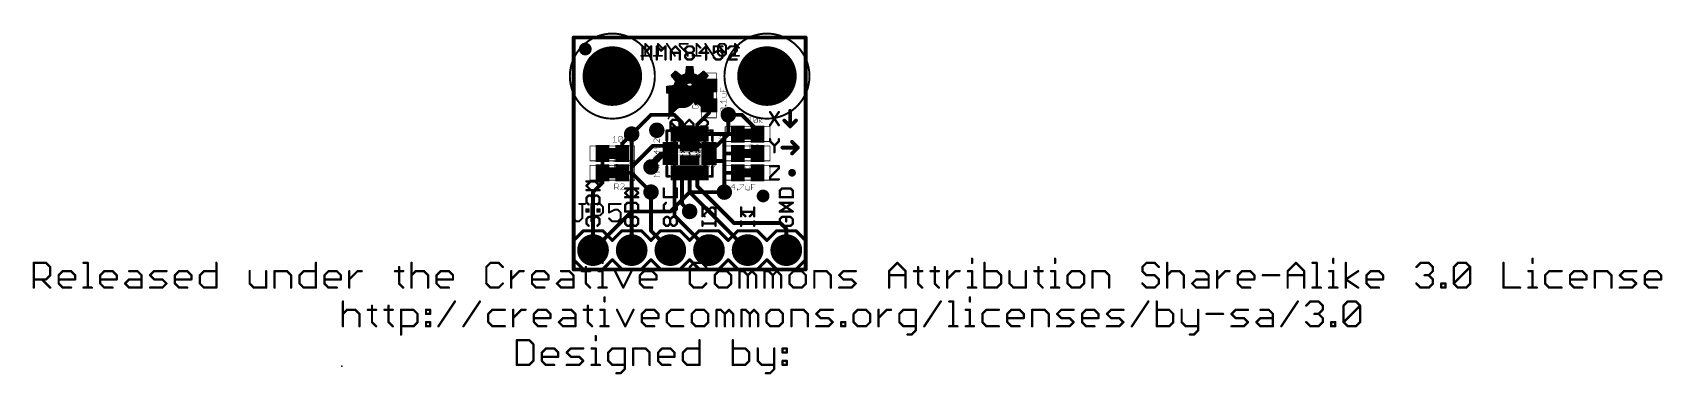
# Model space of a CAD drawing. Extents: x -36 to 72, y -7 to 16.
import ezdxf

# ---------------------------------------------------------------- set-up
doc = ezdxf.new("R2010")
doc.units = 0
for name, color, linetype in [('1', 12, 'CONTINUOUS'), ('16', 132, 'CONTINUOUS'), ('17', 110, 'CONTINUOUS'), ('18', 110, 'CONTINUOUS'), ('20', 53, 'CONTINUOUS'), ('21', 53, 'CONTINUOUS'), ('22', 53, 'CONTINUOUS'), ('23', 53, 'CONTINUOUS'), ('24', 53, 'CONTINUOUS'), ('25', 253, 'CONTINUOUS'), ('26', 253, 'CONTINUOUS'), ('27', 253, 'CONTINUOUS'), ('29', 253, 'CONTINUOUS'), ('30', 253, 'CONTINUOUS'), ('31', 253, 'CONTINUOUS'), ('35', 253, 'CONTINUOUS'), ('39', 12, 'CONTINUOUS'), ('41', 12, 'CONTINUOUS'), ('42', 132, 'CONTINUOUS'), ('44', 253, 'CONTINUOUS'), ('51', 53, 'CONTINUOUS')]:
    doc.layers.add(name, color=color, linetype=linetype)

# ---------------------------------------------------------------- blocks, each defined once
blk = doc.blocks.new('RECT')
blk.add_solid([(-0.5, -0.5), (0.5, -0.5), (-0.5, 0.5), (0.5, 0.5)])
blk = doc.blocks.new('PIE')
at = {"const_width": 0.5}
blk.add_lwpolyline([(0, -0.25, 1), (0, 0.25, 1), (0, -0.25)], format="xyb", dxfattribs=at)
blk = doc.blocks.new('ROUNDP')
at = {"const_width": 0.5}
blk.add_lwpolyline([(0, -0.25, 1), (0, 0.25, 1), (0, -0.25)], format="xyb", dxfattribs=at)
blk = doc.blocks.new('ROUNDV')
at = {"const_width": 0.5}
blk.add_lwpolyline([(0, -0.25, 1), (0, 0.25, 1), (0, -0.25)], format="xyb", dxfattribs=at)

msp = doc.modelspace()

# ---------------------------------------------------------------- linework, layer by layer
at = {"layer": '1', "const_width": 0.254}
for points in [[(0, 0), (0, 15.24)], [(0, 15.24), (15.24, 15.24)], [(15.24, 15.24), (15.24, 0)], [(8.89, 10.287), (8.89, 10.78)], [(3.81, 8.89), (5.08, 10.16)], [(5.08, 10.16), (6.604, 10.16)], [(6.604, 10.16), (7.12, 9.644)], [(7.12, 9.644), (7.12, 8.895)], [(8.12, 9.517), (8.89, 10.287)], [(8.12, 8.895), (8.12, 9.517)], [(10.16, 10.16), (11.049, 10.16)], [(11.049, 10.16), (12.08, 9.129)], [(3.81, 8.89), (3.19, 8.27)], [(9.906, 8.895), (8.62, 8.895)], [(9.898, 8.887), (9.906, 8.895)], [(9.898, 7.62), (9.898, 8.887)], [(9.906, 8.895), (10.775, 8.895)], [(10.775, 8.895), (10.78, 8.89)], [(12.08, 9.129), (12.08, 8.89)], [(1.89, 6.35), (1.89, 7.62)], [(3.19, 8.27), (3.19, 7.62)], [(3.81, 6.731), (5.199, 8.12)], [(5.08, 6.985), (5.715, 7.62)], [(5.199, 8.12), (6.345, 8.12)], [(5.715, 7.62), (6.345, 7.62)], [(9.898, 7.12), (9.898, 7.62)], [(9.898, 7.62), (10.78, 7.62)], [(1.89, 5.7), (1.89, 6.35)], [(3.81, 6.35), (3.19, 6.35)], [(3.81, 6.35), (3.81, 6.731)], [(3.81, 1.27), (3.81, 6.35)], [(5.08, 6.731), (5.08, 6.985)], [(6.62, 3.54), (6.62, 6.345)], [(7.12, 4.31), (7.12, 6.345)], [(7.62, 5.08), (7.62, 6.345)], [(8.12, 5.469), (8.12, 6.345)], [(9.898, 7.12), (8.895, 7.12)], [(9.898, 6.35), (9.898, 7.12)], [(9.898, 5.08), (9.898, 6.35)], [(9.898, 6.35), (10.78, 6.35)], [(1.27, 5.08), (1.89, 5.7)], [(10.541, 3.048), (8.12, 5.469)], [(1.27, 1.27), (1.27, 5.08)], [(5.08, 2.54), (5.08, 5.08)], [(7.12, 4.31), (7.62, 3.81)], [(11.43, 1.27), (7.62, 5.08)], [(8.89, 1.27), (6.62, 3.54)], [(6.35, 1.27), (5.08, 2.54)], [(13.589, 3.048), (10.541, 3.048)], [(13.97, 2.667), (13.589, 3.048)], [(13.97, 1.27), (13.97, 2.667)], [(15.24, 0), (0, 0)]]:
    msp.add_lwpolyline(points, dxfattribs=at)
at = {"layer": '1', "const_width": 0.127}
for points in [[(0.0635, 15.24, 1), (-0.0635, 15.24)], [(0, 15.3035, 1), (0, 15.1765)], [(15.3035, 15.24, 1), (15.1765, 15.24)], [(15.24, 15.1765, 1), (15.24, 15.3035)], [(8.9535, 10.78, 1), (8.8265, 10.78)], [(5.08, 10.2235, 1), (5.08, 10.0965)], [(5.1249, 10.1151, 1), (5.0351, 10.2049)], [(6.6489, 10.2049, 1), (6.5591, 10.1151)], [(6.604, 10.0965, 1), (6.604, 10.2235)], [(7.1835, 9.644, 1), (7.0565, 9.644)], [(7.0751, 9.5991, 1), (7.1649, 9.6889)], [(8.1835, 9.517, 1), (8.0565, 9.517)], [(8.8265, 10.287, 1), (8.9535, 10.287)], [(8.9349, 10.2421, 1), (8.8451, 10.3319)], [(10.16, 10.2235, 1), (10.16, 10.0965)], [(11.0939, 10.2049, 1), (11.0041, 10.1151)], [(11.049, 10.0965, 1), (11.049, 10.2235)], [(3.7651, 8.9349, 1), (3.8549, 8.8451)], [(3.8549, 8.8451, 1), (3.7651, 8.9349)], [(7.0565, 8.895, 1), (7.1835, 8.895)], [(8.0751, 9.5619, 1), (8.1649, 9.4721)], [(8.0565, 8.895, 1), (8.1835, 8.895)], [(8.62, 8.9585, 1), (8.62, 8.8315)], [(9.9615, 8.887, 1), (9.8345, 8.887)], [(9.8531, 8.9319, 1), (9.9429, 8.8421)], [(9.906, 8.9585, 1), (9.906, 8.8315)], [(9.9509, 8.8501, 1), (9.8611, 8.9399)], [(9.906, 8.8315, 1), (9.906, 8.9585)], [(10.8199, 8.9399, 1), (10.7301, 8.8501)], [(10.7351, 8.8451, 1), (10.8249, 8.9349)], [(10.775, 8.8315, 1), (10.775, 8.9585)], [(12.1435, 9.129, 1), (12.0165, 9.129)], [(12.0165, 8.89, 1), (12.1435, 8.89)], [(12.0351, 9.0841, 1), (12.1249, 9.1739)], [(1.9535, 7.62, 1), (1.8265, 7.62)], [(3.2535, 8.27, 1), (3.1265, 8.27)], [(3.1451, 8.3149, 1), (3.2349, 8.2251)], [(3.1265, 7.62, 1), (3.2535, 7.62)], [(5.199, 8.1835, 1), (5.199, 8.0565)], [(5.2439, 8.0751, 1), (5.1541, 8.1649)], [(5.715, 7.6835, 1), (5.715, 7.5565)], [(5.7599, 7.5751, 1), (5.6701, 7.6649)], [(6.345, 8.0565, 1), (6.345, 8.1835)], [(6.345, 7.5565, 1), (6.345, 7.6835)], [(9.9615, 7.62, 1), (9.8345, 7.62)], [(9.898, 7.6835, 1), (9.898, 7.5565)], [(9.8345, 7.62, 1), (9.9615, 7.62)], [(10.78, 7.5565, 1), (10.78, 7.6835)], [(1.9535, 6.35, 1), (1.8265, 6.35)], [(3.19, 6.4135, 1), (3.19, 6.2865)], [(3.8735, 6.731, 1), (3.7465, 6.731)], [(3.7651, 6.7759, 1), (3.8549, 6.6861)], [(3.8735, 6.35, 1), (3.7465, 6.35)], [(3.81, 6.2865, 1), (3.81, 6.4135)], [(5.1435, 6.985, 1), (5.0165, 6.985)], [(5.0351, 7.0299, 1), (5.1249, 6.9401)], [(5.0165, 6.731, 1), (5.1435, 6.731)], [(6.6835, 6.345, 1), (6.5565, 6.345)], [(7.1835, 6.345, 1), (7.0565, 6.345)], [(7.6835, 6.345, 1), (7.5565, 6.345)], [(8.1835, 6.345, 1), (8.0565, 6.345)], [(8.895, 7.1835, 1), (8.895, 7.0565)], [(9.9615, 7.12, 1), (9.8345, 7.12)], [(9.8345, 7.12, 1), (9.9615, 7.12)], [(9.9615, 6.35, 1), (9.8345, 6.35)], [(9.898, 6.4135, 1), (9.898, 6.2865)], [(9.898, 7.0565, 1), (9.898, 7.1835)], [(10.78, 6.2865, 1), (10.78, 6.4135)], [(1.8265, 6.35, 1), (1.9535, 6.35)], [(1.8265, 5.7, 1), (1.9535, 5.7)], [(1.9349, 5.6551, 1), (1.8451, 5.7449)], [(3.7465, 6.35, 1), (3.8735, 6.35)], [(8.1649, 5.5139, 1), (8.0751, 5.4241)], [(8.0565, 5.469, 1), (8.1835, 5.469)], [(9.8345, 6.35, 1), (9.9615, 6.35)], [(1.3335, 5.08, 1), (1.2065, 5.08)], [(1.2251, 5.1249, 1), (1.3149, 5.0351)], [(5.1435, 5.08, 1), (5.0165, 5.08)], [(7.1649, 4.3549, 1), (7.0751, 4.2651)], [(7.0565, 4.31, 1), (7.1835, 4.31)], [(7.6649, 5.1249, 1), (7.5751, 5.0351)], [(7.5565, 5.08, 1), (7.6835, 5.08)], [(9.8345, 5.08, 1), (9.9615, 5.08)], [(6.6649, 3.5849, 1), (6.5751, 3.4951)], [(6.5565, 3.54, 1), (6.6835, 3.54)], [(7.5751, 3.7651, 1), (7.6649, 3.8549)], [(5.1249, 2.5849, 1), (5.0351, 2.4951)], [(5.0165, 2.54, 1), (5.1435, 2.54)], [(10.541, 3.1115, 1), (10.541, 2.9845)], [(10.4961, 3.0031, 1), (10.5859, 3.0929)], [(13.6339, 3.0929, 1), (13.5441, 3.0031)], [(13.589, 2.9845, 1), (13.589, 3.1115)], [(14.0335, 2.667, 1), (13.9065, 2.667)], [(13.9251, 2.6221, 1), (14.0149, 2.7119)], [(1.2065, 1.27, 1), (1.3335, 1.27)], [(3.7465, 1.27, 1), (3.8735, 1.27)], [(6.3051, 1.2251, 1), (6.3949, 1.3149)], [(8.8451, 1.2251, 1), (8.9349, 1.3149)], [(11.3851, 1.2251, 1), (11.4749, 1.3149)], [(13.9065, 1.27, 1), (14.0335, 1.27)], [(0, 0.0635, 1), (0, -0.0635)], [(-0.0635, 0, 1), (0.0635, 0)], [(15.1765, 0, 1), (15.3035, 0)], [(15.24, -0.0635, 1), (15.24, 0.0635)]]:
    msp.add_lwpolyline(points, format="xyb", dxfattribs=at)
at = {"layer": '16'}
for points, const_width in [([(0, 0), (0, 15.24)], 0.254), ([(0, 15.24), (15.24, 15.24)], 0.254), ([(15.24, 15.24), (15.24, 0)], 0.254), ([(4.9647, 14.0335), (4.4394, 14.0335)], 0.127), ([(4.9647, 14.5589), (4.702, 14.8216)], 0.127), ([(4.702, 14.8216), (4.702, 14.0335)], 0.127), ([(5.8067, 14.0335), (5.2813, 14.0335)], 0.127), ([(5.8067, 14.5589), (5.544, 14.8216)], 0.127), ([(5.544, 14.8216), (5.544, 14.0335)], 0.127), ([(6.6487, 14.0335), (6.1233, 14.8216)], 0.127), ([(7.4906, 14.8216), (6.9653, 14.8216)], 0.127), ([(6.9653, 14.8216), (6.9653, 14.6902)], 0.127), ([(6.9653, 14.6902), (7.4906, 14.1648)], 0.127), ([(7.4906, 14.1648), (7.4906, 14.0335)], 0.127), ([(8.3326, 14.0335), (7.8072, 14.0335)], 0.127), ([(8.3326, 14.5589), (8.0699, 14.8216)], 0.127), ([(8.0699, 14.8216), (8.0699, 14.0335)], 0.127), ([(9.1746, 14.0335), (8.6492, 14.8216)], 0.127), ([(9.6225, 14.8216), (9.4912, 14.6902)], 0.127), ([(9.4912, 14.6902), (9.4912, 14.1648)], 0.127), ([(10.0165, 14.1648), (9.4912, 14.6902)], 0.127), ([(9.4912, 14.1648), (9.6225, 14.0335)], 0.127), ([(9.8852, 14.8216), (9.6225, 14.8216)], 0.127), ([(9.6225, 14.0335), (9.8852, 14.0335)], 0.127), ([(10.0165, 14.6902), (9.8852, 14.8216)], 0.127), ([(9.8852, 14.0335), (10.0165, 14.1648)], 0.127), ([(10.0165, 14.1648), (10.0165, 14.6902)], 0.127), ([(10.8585, 14.0335), (10.3331, 14.0335)], 0.127), ([(10.8585, 14.5589), (10.5958, 14.8216)], 0.127), ([(10.5958, 14.8216), (10.5958, 14.0335)], 0.127), ([(10.16, 8.89), (10.16, 10.16)], 0.254), ([(3.81, 6.35), (3.81, 8.89)], 0.254), ([(9.398, 8.128), (10.16, 8.89)], 0.254), ([(5.08, 6.731), (6.419, 8.07)], 0.254), ([(6.419, 8.07), (7.62, 8.07)], 0.254), ([(7.62, 8.07), (9.398, 8.128)], 0.254), ([(5.08, 5.08), (3.81, 6.35)], 0.254), ([(5.08, 6.731), (5.207, 6.858)], 0.254), ([(6.35, 3.81), (7.62, 5.08)], 0.254), ([(7.62, 5.08), (9.898, 5.08)], 0.254), ([(1.27, 1.27), (3.81, 3.81)], 0.254), ([(3.81, 3.81), (6.35, 3.81)], 0.254), ([(15.24, 0), (0, 0)], 0.254)]:
    msp.add_lwpolyline(points, dxfattribs=dict(at, const_width=const_width))
for points, const_width in [([(0.0635, 15.24, 1), (-0.0635, 15.24)], 0.127), ([(0, 15.3035, 1), (0, 15.1765)], 0.127), ([(15.3035, 15.24, 1), (15.1765, 15.24)], 0.127), ([(15.24, 15.1765, 1), (15.24, 15.3035)], 0.127), ([(4.4394, 14.0653, 1), (4.4394, 14.0017)], 0.0635), ([(4.7338, 14.8216, 1), (4.6703, 14.8216)], 0.0635), ([(4.7245, 14.844, 1), (4.6796, 14.7991)], 0.0635), ([(4.6703, 14.0335, 1), (4.7338, 14.0335)], 0.0635), ([(4.9423, 14.5364, 1), (4.9872, 14.5813)], 0.0635), ([(4.9647, 14.0017, 1), (4.9647, 14.0653)], 0.0635), ([(5.2813, 14.0653, 1), (5.2813, 14.0017)], 0.0635), ([(5.5758, 14.8216, 1), (5.5123, 14.8216)], 0.0635), ([(5.5665, 14.844, 1), (5.5216, 14.7991)], 0.0635), ([(5.5123, 14.0335, 1), (5.5758, 14.0335)], 0.0635), ([(5.7843, 14.5364, 1), (5.8292, 14.5813)], 0.0635), ([(5.8067, 14.0017, 1), (5.8067, 14.0653)], 0.0635), ([(6.1497, 14.8392, 1), (6.0969, 14.804)], 0.0635), ([(6.6223, 14.0159, 1), (6.6751, 14.0511)], 0.0635), ([(6.9653, 14.8533, 1), (6.9653, 14.7898)], 0.0635), ([(6.997, 14.8216, 1), (6.9335, 14.8216)], 0.0635), ([(6.9877, 14.7127, 1), (6.9428, 14.6678)], 0.0635), ([(6.9335, 14.6902, 1), (6.997, 14.6902)], 0.0635), ([(7.5224, 14.1648, 1), (7.4589, 14.1648)], 0.0635), ([(7.4589, 14.0335, 1), (7.5224, 14.0335)], 0.0635), ([(7.4682, 14.1424, 1), (7.5131, 14.1873)], 0.0635), ([(7.4906, 14.7898, 1), (7.4906, 14.8533)], 0.0635), ([(7.8072, 14.0653, 1), (7.8072, 14.0017)], 0.0635), ([(8.1017, 14.8216, 1), (8.0382, 14.8216)], 0.0635), ([(8.0382, 14.0335, 1), (8.1017, 14.0335)], 0.0635), ([(8.0924, 14.844, 1), (8.0475, 14.7991)], 0.0635), ([(8.3102, 14.5364, 1), (8.3551, 14.5813)], 0.0635), ([(8.3326, 14.0017, 1), (8.3326, 14.0653)], 0.0635), ([(8.6756, 14.8392, 1), (8.6228, 14.804)], 0.0635), ([(9.1482, 14.0159, 1), (9.201, 14.0511)], 0.0635), ([(9.5229, 14.6902, 1), (9.4594, 14.6902)], 0.0635), ([(9.5136, 14.7127, 1), (9.4687, 14.6678)], 0.0635), ([(9.4687, 14.7127, 1), (9.5136, 14.6678)], 0.0635), ([(9.5136, 14.1873, 1), (9.4687, 14.1424)], 0.0635), ([(9.4594, 14.1648, 1), (9.5229, 14.1648)], 0.0635), ([(9.6225, 14.0653, 1), (9.6225, 14.0017)], 0.0635), ([(9.6225, 14.8533, 1), (9.6225, 14.7898)], 0.0635), ([(9.645, 14.7991, 1), (9.6, 14.844)], 0.0635), ([(9.6, 14.011, 1), (9.645, 14.056)], 0.0635), ([(9.8627, 14.056, 1), (9.9076, 14.011)], 0.0635), ([(9.9076, 14.844, 1), (9.8627, 14.7991)], 0.0635), ([(9.8852, 14.7898, 1), (9.8852, 14.8533)], 0.0635), ([(9.8852, 14.0017, 1), (9.8852, 14.0653)], 0.0635), ([(10.0483, 14.6902, 1), (9.9848, 14.6902)], 0.0635), ([(9.9848, 14.1648, 1), (10.0483, 14.1648)], 0.0635), ([(9.9941, 14.6678, 1), (10.039, 14.7127)], 0.0635), ([(10.039, 14.1424, 1), (9.9941, 14.1873)], 0.0635), ([(9.9941, 14.1424, 1), (10.039, 14.1873)], 0.0635), ([(10.3331, 14.0653, 1), (10.3331, 14.0017)], 0.0635), ([(10.6276, 14.8216, 1), (10.5641, 14.8216)], 0.0635), ([(10.5641, 14.0335, 1), (10.6276, 14.0335)], 0.0635), ([(10.6183, 14.844, 1), (10.5734, 14.7991)], 0.0635), ([(10.836, 14.5364, 1), (10.881, 14.5813)], 0.0635), ([(10.8585, 14.0017, 1), (10.8585, 14.0653)], 0.0635), ([(10.2235, 10.16, 1), (10.0965, 10.16)], 0.127), ([(3.8735, 8.89, 1), (3.7465, 8.89)], 0.127), ([(10.0965, 8.89, 1), (10.2235, 8.89)], 0.127), ([(10.2049, 8.8451, 1), (10.1151, 8.9349)], 0.127), ([(6.419, 8.1335, 1), (6.419, 8.0065)], 0.127), ([(6.4639, 8.0251, 1), (6.3741, 8.1149)], 0.127), ([(7.6179, 8.1335, 1), (7.6221, 8.0065)], 0.127), ([(7.62, 8.0065, 1), (7.62, 8.1335)], 0.127), ([(9.3531, 8.1729, 1), (9.4429, 8.0831)], 0.127), ([(9.4001, 8.0645, 1), (9.3959, 8.1915)], 0.127), ([(3.8549, 6.3949, 1), (3.7651, 6.3051)], 0.127), ([(5.0351, 6.7759, 1), (5.1249, 6.6861)], 0.127), ([(5.0351, 6.7759, 1), (5.1249, 6.6861)], 0.127), ([(5.2519, 6.8131, 1), (5.1621, 6.9029)], 0.127), ([(3.7465, 6.35, 1), (3.8735, 6.35)], 0.127), ([(5.0351, 5.0351, 1), (5.1249, 5.1249)], 0.127), ([(7.62, 5.1435, 1), (7.62, 5.0165)], 0.127), ([(7.6649, 5.0351, 1), (7.5751, 5.1249)], 0.127), ([(9.898, 5.0165, 1), (9.898, 5.1435)], 0.127), ([(3.81, 3.8735, 1), (3.81, 3.7465)], 0.127), ([(3.8549, 3.7651, 1), (3.7651, 3.8549)], 0.127), ([(6.3051, 3.8549, 1), (6.3949, 3.7651)], 0.127), ([(6.35, 3.7465, 1), (6.35, 3.8735)], 0.127), ([(1.2251, 1.3149, 1), (1.3149, 1.2251)], 0.127), ([(0, 0.0635, 1), (0, -0.0635)], 0.127), ([(-0.0635, 0, 1), (0.0635, 0)], 0.127), ([(15.1765, 0, 1), (15.3035, 0)], 0.127), ([(15.24, -0.0635, 1), (15.24, 0.0635)], 0.127)]:
    msp.add_lwpolyline(points, format="xyb", dxfattribs=dict(at, const_width=const_width))
at = {"layer": '20', "const_width": 0.2032}
for points in [[(0, 0), (0, 15.24)], [(0, 15.24), (15.24, 15.24)], [(15.24, 15.24), (15.24, 0)], [(15.24, 0), (0, 0)]]:
    msp.add_lwpolyline(points, dxfattribs=at)
at = {"layer": '20', "const_width": 0.1016}
for points in [[(0.0508, 15.24, 1), (-0.0508, 15.24)], [(0, 15.2908, 1), (0, 15.1892)], [(15.2908, 15.24, 1), (15.1892, 15.24)], [(15.24, 15.1892, 1), (15.24, 15.2908)], [(0, 0.0508, 1), (0, -0.0508)], [(-0.0508, 0, 1), (0.0508, 0)], [(15.1892, 0, 1), (15.2908, 0)], [(15.24, -0.0508, 1), (15.24, 0.0508)]]:
    msp.add_lwpolyline(points, format="xyb", dxfattribs=at)
at = {"layer": '20'}
for centre in [(2.54, 12.7), (12.7, 12.7)]:
    msp.add_circle(centre, 1.651, dxfattribs=at)
at = {"layer": '21'}
for points, const_width in [([(4.5212, 13.7922), (4.5212, 14.6565)], 0.1524), ([(4.5212, 14.6565), (4.8093, 14.3684)], 0.1524), ([(4.8093, 14.3684), (5.0974, 14.6565)], 0.1524), ([(5.0974, 14.6565), (5.0974, 13.7922)], 0.1524), ([(5.4567, 13.7922), (5.4567, 14.6565)], 0.1524), ([(5.4567, 14.6565), (5.7448, 14.3684)], 0.1524), ([(5.7448, 14.3684), (6.0329, 14.6565)], 0.1524), ([(6.0329, 14.6565), (6.0329, 13.7922)], 0.1524), ([(6.3922, 14.3684), (6.6804, 14.6565)], 0.1524), ([(6.3922, 13.7922), (6.3922, 14.3684)], 0.1524), ([(6.3922, 14.2244), (6.9685, 14.2244)], 0.1524), ([(6.6804, 14.6565), (6.9685, 14.3684)], 0.1524), ([(6.9685, 14.3684), (6.9685, 13.7922)], 0.1524), ([(7.3278, 14.5125), (7.4718, 14.6565)], 0.1524), ([(7.3278, 14.3684), (7.3278, 14.5125)], 0.1524), ([(7.4718, 14.2244), (7.3278, 14.3684)], 0.1524), ([(7.3278, 14.0803), (7.4718, 14.2244)], 0.1524), ([(7.3278, 13.9363), (7.3278, 14.0803)], 0.1524), ([(7.4718, 13.7922), (7.3278, 13.9363)], 0.1524), ([(7.4718, 14.6565), (7.7599, 14.6565)], 0.1524), ([(7.4718, 14.2244), (7.7599, 14.2244)], 0.1524), ([(7.7599, 14.6565), (7.904, 14.5125)], 0.1524), ([(7.904, 14.3684), (7.7599, 14.2244)], 0.1524), ([(7.7599, 14.2244), (7.904, 14.0803)], 0.1524), ([(7.904, 13.9363), (7.7599, 13.7922)], 0.1524), ([(7.904, 14.5125), (7.904, 14.3684)], 0.1524), ([(7.904, 14.0803), (7.904, 13.9363)], 0.1524), ([(8.6954, 14.6565), (8.2633, 14.2244)], 0.1524), ([(8.2633, 14.2244), (8.8395, 14.2244)], 0.1524), ([(8.6954, 13.7922), (8.6954, 14.6565)], 0.1524), ([(9.775, 14.6565), (9.1988, 14.6565)], 0.1524), ([(9.1988, 14.6565), (9.1988, 14.2244)], 0.1524), ([(9.1988, 14.2244), (9.4869, 14.3684)], 0.1524), ([(9.3429, 13.7922), (9.1988, 13.9363)], 0.1524), ([(9.4869, 14.3684), (9.631, 14.3684)], 0.1524), ([(9.631, 14.3684), (9.775, 14.2244)], 0.1524), ([(9.775, 13.9363), (9.631, 13.7922)], 0.1524), ([(9.775, 14.2244), (9.775, 13.9363)], 0.1524), ([(10.2784, 14.6565), (10.1343, 14.5125)], 0.1524), ([(10.1343, 13.7922), (10.7105, 14.3684)], 0.1524), ([(10.5665, 14.6565), (10.2784, 14.6565)], 0.1524), ([(10.7105, 14.5125), (10.5665, 14.6565)], 0.1524), ([(10.7105, 14.3684), (10.7105, 14.5125)], 0.1524), ([(7.7599, 13.7922), (7.4718, 13.7922)], 0.1524), ([(9.631, 13.7922), (9.3429, 13.7922)], 0.1524), ([(10.7105, 13.7922), (10.1343, 13.7922)], 0.1524), ([(6.463, 11.7926), (6.3982, 11.7605)], 0.0254), ([(6.4489, 11.7856), (6.7079, 11.7856)], 0.0254), ([(6.5329, 11.811), (6.463, 11.7926)], 0.0254), ([(6.6269, 11.8184), (6.5329, 11.811)], 0.0254), ([(6.5329, 11.811), (6.7209, 11.811)], 0.0254), ([(6.7209, 11.811), (6.6269, 11.8184)], 0.0254), ([(6.6345, 11.7323), (6.7184, 11.7932)], 0.0254), ([(6.7184, 11.7932), (6.7341, 11.8016)], 0.0254), ([(6.7692, 11.8034), (6.7209, 11.811)], 0.0254), ([(6.7341, 11.8016), (6.7515, 11.8051)], 0.0254), ([(6.7515, 11.8051), (6.7692, 11.8034)], 0.0254), ([(6.7907, 12.3901), (6.7821, 12.3164)], 0.0254), ([(6.7821, 12.3164), (6.792, 12.2429)], 0.0254), ([(6.7824, 12.319), (7.2984, 12.319)], 0.0254), ([(6.7852, 12.2936), (7.309, 12.2936)], 0.0254), ([(6.7854, 12.3444), (7.2889, 12.3444)], 0.0254), ([(6.7883, 12.3698), (7.2838, 12.3698)], 0.0254), ([(6.7886, 12.2682), (7.3235, 12.2682)], 0.0254), ([(6.8175, 12.4593), (6.7907, 12.3901)], 0.0254), ([(6.792, 12.2429), (6.82, 12.1742)], 0.0254), ([(6.7921, 12.2428), (7.3392, 12.2428)], 0.0254), ([(6.7927, 12.3952), (7.2844, 12.3952)], 0.0254), ([(6.8024, 12.2174), (7.3603, 12.2174)], 0.0254), ([(6.8025, 12.4206), (7.2894, 12.4206)], 0.0254), ([(6.8123, 12.446), (7.297, 12.446)], 0.0254), ([(6.8128, 12.192), (7.3839, 12.192)], 0.0254), ([(6.8606, 12.5197), (6.8175, 12.4593)], 0.0254), ([(6.82, 12.1742), (6.9386, 11.9984)], 0.0254), ([(6.8251, 12.1666), (7.4135, 12.1666)], 0.0254), ([(6.8261, 12.4714), (7.3082, 12.4714)], 0.0254), ([(6.8423, 12.1412), (7.4475, 12.1412)], 0.0254), ([(6.8442, 12.4968), (7.324, 12.4968)], 0.0254), ([(6.8594, 12.1158), (7.4827, 12.1158)], 0.0254), ([(6.9302, 12.5856), (6.8606, 12.5197)], 0.0254), ([(6.8632, 12.5222), (7.3456, 12.5222)], 0.0254), ([(6.8765, 12.0904), (7.5208, 12.0904)], 0.0254), ([(6.8901, 12.5476), (7.3727, 12.5476)], 0.0254), ([(6.8937, 12.065), (7.5854, 12.065)], 0.0254), ([(6.9108, 12.0396), (7.9798, 12.0396)], 0.0254), ([(6.9169, 12.573), (7.4198, 12.573)], 0.0254), ([(6.9279, 12.0142), (7.9934, 12.0142)], 0.0254), ([(7.0079, 12.6416), (6.9302, 12.5856)], 0.0254), ([(6.9386, 11.9984), (7.0841, 11.844)], 0.0254), ([(6.9476, 11.9888), (8.007, 11.9888)], 0.0254), ([(6.948, 12.5984), (7.587, 12.5984)], 0.0254), ([(6.9716, 11.9634), (8.0207, 11.9634)], 0.0254), ([(6.9832, 12.6238), (7.5544, 12.6238)], 0.0254), ([(6.9955, 11.938), (8.0315, 11.938)], 0.0254), ([(7.0859, 12.6804), (7.0079, 12.6416)], 0.0254), ([(7.0194, 11.9126), (8.0406, 11.9126)], 0.0254), ([(7.0232, 12.6492), (7.5047, 12.6492)], 0.0254), ([(7.0434, 11.8872), (8.0497, 11.8872)], 0.0254), ([(7.0673, 11.8618), (8.0588, 11.8618)], 0.0254), ([(7.0742, 12.6746), (7.4461, 12.6746)], 0.0254), ([(7.0841, 11.844), (7.1224, 11.7991)], 0.0254), ([(7.1699, 12.7036), (7.0859, 12.6804)], 0.0254), ([(7.0906, 11.8364), (8.0651, 11.8364)], 0.0254), ([(7.1122, 11.811), (8.0702, 11.811)], 0.0254), ([(7.1224, 11.7991), (7.1479, 11.7458)], 0.0254), ([(7.1288, 11.7856), (8.0752, 11.7856)], 0.0254), ([(7.157, 12.7), (7.3534, 12.7)], 0.0254), ([(7.2568, 12.7102), (7.1699, 12.7036)], 0.0254), ([(7.3469, 12.7017), (7.2568, 12.7102)], 0.0254), ([(7.2834, 12.372), (7.2848, 12.4054)], 0.0254), ([(7.2899, 12.3393), (7.2834, 12.372)], 0.0254), ([(7.2848, 12.4054), (7.3014, 12.4604)], 0.0254), ([(7.3114, 12.2878), (7.2899, 12.3393)], 0.0254), ([(7.3014, 12.4604), (7.3317, 12.5093)], 0.0254), ([(7.3407, 12.2403), (7.3114, 12.2878)], 0.0254), ([(7.3317, 12.5093), (7.3737, 12.5485)], 0.0254), ([(7.377, 12.1979), (7.3407, 12.2403)], 0.0254), ([(7.4346, 12.6797), (7.3469, 12.7017)], 0.0254), ([(7.3737, 12.5485), (7.4245, 12.5755)], 0.0254), ([(7.4194, 12.1615), (7.377, 12.1979)], 0.0254), ([(7.5108, 12.0955), (7.4194, 12.1615)], 0.0254), ([(7.4245, 12.5755), (7.4757, 12.59)], 0.0254), ([(7.4575, 12.6695), (7.4346, 12.6797)], 0.0254), ([(7.4931, 12.6543), (7.4575, 12.6695)], 0.0254), ([(7.4757, 12.59), (7.5286, 12.5959)], 0.0254), ([(7.5435, 12.6322), (7.4931, 12.6543)], 0.0254), ([(7.5621, 12.0693), (7.5108, 12.0955)], 0.0254), ([(7.5286, 12.5959), (7.5896, 12.5959)], 0.0254), ([(7.587, 12.5984), (7.5435, 12.6322)], 0.0254), ([(7.6187, 12.0589), (7.5621, 12.0693)], 0.0254), ([(7.5895, 12.5959), (7.587, 12.5984)], 0.0254), ([(7.5896, 12.5959), (7.5895, 12.5959)], 0.0254), ([(7.6759, 12.065), (7.6187, 12.0589)], 0.0254), ([(7.6963, 12.0726), (7.6759, 12.065)], 0.0254), ([(7.6759, 12.065), (7.9615, 12.065)], 0.0254), ([(7.7352, 12.0994), (7.6963, 12.0726)], 0.0254), ([(7.7221, 12.0904), (7.9413, 12.0904)], 0.0254), ([(7.7648, 12.1361), (7.7352, 12.0994)], 0.0254), ([(7.7484, 12.1158), (7.921, 12.1158)], 0.0254), ([(7.7705, 12.1496), (7.7648, 12.1361)], 0.0254), ([(7.767, 12.1412), (7.9008, 12.1412)], 0.0254), ([(7.7725, 12.1641), (7.7705, 12.1496)], 0.0254), ([(7.8851, 12.1609), (7.7725, 12.253)], 0.0254), ([(7.7725, 12.253), (7.7725, 12.1641)], 0.0254), ([(7.7725, 12.2428), (7.785, 12.2428)], 0.0254), ([(7.7725, 12.2174), (7.816, 12.2174)], 0.0254), ([(7.7725, 12.192), (7.8471, 12.192)], 0.0254), ([(7.7725, 12.1666), (7.8781, 12.1666)], 0.0254), ([(7.9757, 12.0472), (7.8851, 12.1609)], 0.0254), ([(8.0258, 11.9538), (7.9757, 12.0472)], 0.0254), ([(8.0616, 11.854), (8.0258, 11.9538)], 0.0254), ([(8.0823, 11.75), (8.0616, 11.854)], 0.0254), ([(6.2301, 11.508), (6.2231, 11.4249)], 0.0254), ([(6.2231, 11.4249), (6.2231, 9.9085)], 0.0254), ([(6.2231, 11.4046), (8.0652, 11.4046)], 0.0254), ([(6.2231, 11.3792), (8.0614, 11.3792)], 0.0254), ([(6.2231, 11.3538), (8.0551, 11.3538)], 0.0254), ([(6.2231, 11.3284), (8.0464, 11.3284)], 0.0254), ([(6.2231, 11.303), (8.0376, 11.303)], 0.0254), ([(6.2231, 11.2776), (8.0289, 11.2776)], 0.0254), ([(6.2231, 11.2522), (8.0201, 11.2522)], 0.0254), ([(6.2231, 11.2268), (8.0114, 11.2268)], 0.0254), ([(6.2231, 11.2014), (8.0026, 11.2014)], 0.0254), ([(6.2231, 11.176), (7.9921, 11.176)], 0.0254), ([(6.2231, 11.1506), (7.9778, 11.1506)], 0.0254), ([(6.2231, 11.1252), (7.9635, 11.1252)], 0.0254), ([(6.2231, 11.0998), (7.9492, 11.0998)], 0.0254), ([(6.2231, 11.0744), (7.9349, 11.0744)], 0.0254), ([(6.2231, 11.049), (7.9206, 11.049)], 0.0254), ([(6.2231, 11.0236), (7.9063, 11.0236)], 0.0254), ([(6.2231, 10.9982), (7.8878, 10.9982)], 0.0254), ([(6.2231, 10.9728), (7.8675, 10.9728)], 0.0254), ([(6.2231, 10.9474), (7.8472, 10.9474)], 0.0254), ([(6.2231, 10.922), (7.8269, 10.922)], 0.0254), ([(6.2231, 10.8966), (7.8043, 10.8966)], 0.0254), ([(6.2231, 10.8712), (7.7774, 10.8712)], 0.0254), ([(6.2231, 10.8458), (7.7504, 10.8458)], 0.0254), ([(6.2231, 10.8204), (7.7235, 10.8204)], 0.0254), ([(6.2231, 10.795), (7.6919, 10.795)], 0.0254), ([(6.2231, 10.7696), (7.6559, 10.7696)], 0.0254), ([(6.2231, 10.7442), (7.6199, 10.7442)], 0.0254), ([(6.2231, 10.7188), (7.5791, 10.7188)], 0.0254), ([(6.2235, 11.43), (6.7972, 11.43)], 0.0254), ([(6.2257, 11.4554), (6.7224, 11.4554)], 0.0254), ([(6.2278, 11.4808), (6.6802, 11.4808)], 0.0254), ([(6.2299, 11.5062), (6.6507, 11.5062)], 0.0254), ([(6.2541, 11.5879), (6.2301, 11.508)], 0.0254), ([(6.2371, 11.5316), (6.6299, 11.5316)], 0.0254), ([(6.2448, 11.557), (6.6169, 11.557)], 0.0254), ([(6.2524, 11.5824), (6.6083, 11.5824)], 0.0254), ([(6.2942, 11.6611), (6.2541, 11.5879)], 0.0254), ([(6.265, 11.6078), (6.6026, 11.6078)], 0.0254), ([(6.2789, 11.6332), (6.6018, 11.6332)], 0.0254), ([(6.2928, 11.6586), (6.6021, 11.6586)], 0.0254), ([(6.3412, 11.7161), (6.2942, 11.6611)], 0.0254), ([(6.3138, 11.684), (6.6077, 11.684)], 0.0254), ([(6.3355, 11.7094), (6.6157, 11.7094)], 0.0254), ([(6.3982, 11.7605), (6.3412, 11.7161)], 0.0254), ([(6.3652, 11.7348), (6.6379, 11.7348)], 0.0254), ([(6.3978, 11.7602), (6.6729, 11.7602)], 0.0254), ([(6.6018, 11.6573), (6.6117, 11.7018)], 0.0254), ([(6.6018, 11.6117), (6.6018, 11.6573)], 0.0254), ([(6.6117, 11.5672), (6.6018, 11.6117)], 0.0254), ([(6.6117, 11.7018), (6.6207, 11.7189)], 0.0254), ([(6.6339, 11.5237), (6.6117, 11.5672)], 0.0254), ([(6.6207, 11.7189), (6.6345, 11.7323)], 0.0254), ([(6.6676, 11.4884), (6.6339, 11.5237)], 0.0254), ([(6.731, 11.4502), (6.6676, 11.4884)], 0.0254), ([(6.8018, 11.4286), (6.731, 11.4502)], 0.0254), ([(6.8758, 11.4249), (6.8018, 11.4286)], 0.0254), ([(6.9391, 11.435), (6.8758, 11.4249)], 0.0254), ([(6.9078, 11.43), (8.0691, 11.43)], 0.0254), ([(6.9998, 11.4555), (6.9391, 11.435)], 0.0254), ([(6.9995, 11.4554), (8.0729, 11.4554)], 0.0254), ([(7.0562, 11.4859), (6.9998, 11.4555)], 0.0254), ([(7.0467, 11.4808), (8.0768, 11.4808)], 0.0254), ([(7.101, 11.5244), (7.0562, 11.4859)], 0.0254), ([(7.0799, 11.5062), (8.0806, 11.5062)], 0.0254), ([(7.1344, 11.5731), (7.101, 11.5244)], 0.0254), ([(7.106, 11.5316), (8.0845, 11.5316)], 0.0254), ([(7.1234, 11.557), (8.0883, 11.557)], 0.0254), ([(7.154, 11.6288), (7.1344, 11.5731)], 0.0254), ([(7.1377, 11.5824), (8.0875, 11.5824)], 0.0254), ([(7.141, 11.7602), (8.0803, 11.7602)], 0.0254), ([(7.1466, 11.6078), (8.0868, 11.6078)], 0.0254), ([(7.1479, 11.7458), (7.1586, 11.6877)], 0.0254), ([(7.1499, 11.7348), (8.0828, 11.7348)], 0.0254), ([(7.1586, 11.6877), (7.154, 11.6288)], 0.0254), ([(7.1544, 11.6332), (8.086, 11.6332)], 0.0254), ([(7.1546, 11.7094), (8.0836, 11.7094)], 0.0254), ([(7.1564, 11.6586), (8.0852, 11.6586)], 0.0254), ([(7.1584, 11.684), (8.0844, 11.684)], 0.0254), ([(7.4717, 10.6664), (7.5947, 10.7264)], 0.0254), ([(7.5947, 10.7264), (7.7104, 10.8081)], 0.0254), ([(7.7104, 10.8081), (7.8136, 10.9053)], 0.0254), ([(7.8136, 10.9053), (7.902, 11.016)], 0.0254), ([(7.902, 11.016), (7.9967, 11.1841)], 0.0254), ([(7.9967, 11.1841), (8.0595, 11.3665)], 0.0254), ([(8.0595, 11.3665), (8.0883, 11.5572)], 0.0254), ([(8.0883, 11.5572), (8.0823, 11.75)], 0.0254), ([(8.8595, 11.43), (8.9205, 11.43)], 0.4064), ([(6.2231, 10.6934), (7.527, 10.6934)], 0.0254), ([(6.2231, 10.668), (7.4749, 10.668)], 0.0254), ([(6.2231, 10.6426), (7.3864, 10.6426)], 0.0254), ([(6.2231, 10.6172), (7.2035, 10.6172)], 0.0254), ([(6.2231, 10.5918), (6.8901, 10.5918)], 0.0254), ([(6.2231, 10.5664), (6.8474, 10.5664)], 0.0254), ([(6.2231, 10.541), (6.8047, 10.541)], 0.0254), ([(6.2231, 10.5156), (6.7744, 10.5156)], 0.0254), ([(6.2231, 10.4902), (6.7467, 10.4902)], 0.0254), ([(6.2231, 10.4648), (6.719, 10.4648)], 0.0254), ([(6.2231, 9.9085), (6.7107, 10.4572)], 0.0254), ([(6.2231, 10.4394), (6.6949, 10.4394)], 0.0254), ([(6.2231, 10.414), (6.6723, 10.414)], 0.0254), ([(6.2231, 10.3886), (6.6497, 10.3886)], 0.0254), ([(6.2231, 10.3632), (6.6272, 10.3632)], 0.0254), ([(6.2231, 10.3378), (6.6046, 10.3378)], 0.0254), ([(6.2231, 10.3124), (6.582, 10.3124)], 0.0254), ([(6.2231, 10.287), (6.5595, 10.287)], 0.0254), ([(6.2231, 10.2616), (6.5369, 10.2616)], 0.0254), ([(6.2231, 10.2362), (6.5143, 10.2362)], 0.0254), ([(6.2231, 10.2108), (6.4917, 10.2108)], 0.0254), ([(6.2231, 10.1854), (6.4692, 10.1854)], 0.0254), ([(6.2231, 10.16), (6.4466, 10.16)], 0.0254), ([(6.2231, 10.1346), (6.424, 10.1346)], 0.0254), ([(6.2231, 10.1092), (6.4015, 10.1092)], 0.0254), ([(6.2231, 10.0838), (6.3789, 10.0838)], 0.0254), ([(6.2231, 10.0584), (6.3563, 10.0584)], 0.0254), ([(6.2231, 10.033), (6.3337, 10.033)], 0.0254), ([(6.2231, 10.0076), (6.3112, 10.0076)], 0.0254), ([(6.2231, 9.9822), (6.2886, 9.9822)], 0.0254), ([(6.2231, 9.9568), (6.266, 9.9568)], 0.0254), ([(6.2231, 9.9314), (6.2434, 9.9314)], 0.0254), ([(6.7107, 10.4572), (6.7975, 10.5367)], 0.0254), ([(6.7975, 10.5367), (6.8987, 10.5969)], 0.0254), ([(6.8987, 10.5969), (6.9359, 10.6104)], 0.0254), ([(6.9359, 10.6104), (6.9749, 10.6172)], 0.0254), ([(6.9749, 10.6172), (7.2035, 10.6172)], 0.0254), ([(7.2035, 10.6172), (7.3398, 10.6296)], 0.0254), ([(7.3398, 10.6296), (7.4717, 10.6664)], 0.0254), ([(12.9032, 10.3385), (13.4794, 9.4742)], 0.1524), ([(13.4794, 10.3385), (12.9032, 9.4742)], 0.1524), ([(14.224, 9.398), (13.843, 9.779)], 0.254), ([(14.224, 9.398), (14.224, 10.414)], 0.254), ([(14.224, 9.398), (14.605, 9.779)], 0.254), ([(6.2768, 9.12), (6.12, 9.12)], 0.1778), ([(6.12, 9.12), (6.12, 8.4632)], 0.1778), ([(8.9632, 9.12), (9.12, 9.12)], 0.1778), ([(9.12, 9.12), (9.12, 8.4632)], 0.1778), ([(12.9032, 8.5605), (12.9032, 8.4165)], 0.1524), ([(13.4794, 8.4165), (13.4794, 8.5605)], 0.1524), ([(11.43, 7.6505), (11.43, 7.5895)], 0.4064), ([(12.9032, 8.4165), (13.1913, 8.1284)], 0.1524), ([(13.1913, 8.1284), (13.4794, 8.4165)], 0.1524), ([(13.1913, 8.1284), (13.1913, 7.6962)], 0.1524), ([(14.732, 8.001), (13.716, 8.001)], 0.254), ([(14.732, 8.001), (14.351, 8.382)], 0.254), ([(14.732, 8.001), (14.351, 7.62)], 0.254), ([(6.12, 6.12), (6.12, 6.7768)], 0.1778), ([(9.12, 6.12), (9.12, 6.7768)], 0.1778), ([(11.43, 6.3805), (11.43, 6.3195)], 0.4064), ([(12.9032, 6.7825), (13.4794, 6.7825)], 0.1524), ([(13.4794, 6.6385), (12.9032, 6.0623)], 0.1524), ([(13.4794, 6.7825), (13.4794, 6.6385)], 0.1524), ([(1.4137, 5.7852), (0.8375, 5.7852)], 0.1524), ([(1.7018, 5.4971), (1.4137, 5.7852)], 0.1524), ([(1.4137, 5.209), (1.7018, 5.4971)], 0.1524), ([(3.3775, 5.0293), (3.6656, 5.3175)], 0.1524), ([(3.6656, 5.3175), (4.2418, 5.3175)], 0.1524), ([(3.8096, 4.7412), (3.8096, 5.3175)], 0.1524), ([(6.2768, 6.12), (6.12, 6.12)], 0.1778), ([(6.7818, 4.7412), (6.7818, 5.3175)], 0.1524), ([(8.9632, 6.12), (9.12, 6.12)], 0.1778), ([(12.9032, 6.0623), (12.9032, 5.9182)], 0.1524), ([(12.9032, 5.9182), (13.4794, 5.9182)], 0.1524), ([(13.6815, 5.3175), (13.5375, 5.1734)], 0.1524), ([(14.2577, 5.3175), (13.6815, 5.3175)], 0.1524), ([(14.4018, 5.1734), (14.2577, 5.3175)], 0.1524), ([(0.8375, 5.209), (1.4137, 5.209)], 0.1524), ([(0.8375, 4.7056), (0.9815, 4.8497)], 0.1524), ([(0.8375, 4.4175), (0.8375, 4.7056)], 0.1524), ([(0.9815, 4.2735), (0.8375, 4.4175)], 0.1524), ([(0.9815, 4.8497), (1.1256, 4.8497)], 0.1524), ([(1.1256, 4.8497), (1.2696, 4.7056)], 0.1524), ([(1.2696, 4.7056), (1.4137, 4.8497)], 0.1524), ([(1.2696, 4.7056), (1.2696, 4.5616)], 0.1524), ([(1.4137, 4.8497), (1.5577, 4.8497)], 0.1524), ([(1.5577, 4.8497), (1.7018, 4.7056)], 0.1524), ([(1.7018, 4.4175), (1.5577, 4.2735)], 0.1524), ([(1.7018, 4.7056), (1.7018, 4.4175)], 0.1524), ([(3.6656, 4.7412), (3.3775, 5.0293)], 0.1524), ([(3.5215, 4.3819), (3.3775, 4.2379)], 0.1524), ([(3.3775, 4.2379), (3.3775, 3.8057)], 0.1524), ([(4.0977, 4.3819), (3.5215, 4.3819)], 0.1524), ([(4.2418, 4.7412), (3.6656, 4.7412)], 0.1524), ([(4.2418, 4.2379), (4.0977, 4.3819)], 0.1524), ([(4.2418, 3.8057), (4.2418, 4.2379)], 0.1524), ([(5.9175, 4.7412), (6.7818, 4.7412)], 0.1524), ([(6.0615, 4.3819), (5.9175, 4.2379)], 0.1524), ([(5.9175, 4.2379), (5.9175, 3.9498)], 0.1524), ([(6.7818, 4.2379), (6.6377, 4.3819)], 0.1524), ([(6.7818, 3.9498), (6.7818, 4.2379)], 0.1524), ([(13.5375, 5.1734), (13.5375, 4.7412)], 0.1524), ([(13.5375, 4.7412), (14.4018, 4.7412)], 0.1524), ([(13.5375, 3.8057), (14.4018, 4.3819)], 0.1524), ([(14.4018, 4.3819), (13.5375, 4.3819)], 0.1524), ([(14.4018, 4.7412), (14.4018, 5.1734)], 0.1524), ([(0.8375, 3.3024), (0.9815, 3.4464)], 0.1524), ([(0.8375, 3.0143), (0.8375, 3.3024)], 0.1524), ([(0.9815, 3.4464), (1.1256, 3.4464)], 0.1524), ([(1.1256, 3.4464), (1.2696, 3.3024)], 0.1524), ([(1.2696, 3.3024), (1.4137, 3.4464)], 0.1524), ([(1.2696, 3.3024), (1.2696, 3.1583)], 0.1524), ([(1.4137, 3.4464), (1.5577, 3.4464)], 0.1524), ([(1.5577, 3.8057), (1.5577, 3.9498)], 0.1524), ([(1.5577, 3.9498), (1.7018, 3.9498)], 0.1524), ([(1.7018, 3.8057), (1.5577, 3.8057)], 0.1524), ([(1.5577, 3.4464), (1.7018, 3.3024)], 0.1524), ([(1.7018, 3.9498), (1.7018, 3.8057)], 0.1524), ([(1.7018, 3.3024), (1.7018, 3.0143)], 0.1524), ([(3.3775, 3.8057), (4.2418, 3.8057)], 0.1524), ([(3.5215, 3.4464), (3.3775, 3.3024)], 0.1524), ([(3.3775, 3.3024), (3.3775, 3.0143)], 0.1524), ([(3.8096, 3.3024), (3.9537, 3.4464)], 0.1524), ([(3.8096, 3.0143), (3.8096, 3.3024)], 0.1524), ([(3.9537, 3.4464), (4.0977, 3.4464)], 0.1524), ([(4.0977, 3.4464), (4.2418, 3.3024)], 0.1524), ([(4.2418, 3.3024), (4.2418, 3.0143)], 0.1524), ([(5.9175, 3.9498), (6.0615, 3.8057)], 0.1524), ([(6.0615, 3.4464), (5.9175, 3.3024)], 0.1524), ([(5.9175, 3.3024), (5.9175, 3.0143)], 0.1524), ([(6.0615, 3.8057), (6.6377, 3.8057)], 0.1524), ([(6.3496, 3.3024), (6.4937, 3.4464)], 0.1524), ([(6.3496, 3.0143), (6.3496, 3.3024)], 0.1524), ([(6.4937, 3.4464), (6.6377, 3.4464)], 0.1524), ([(6.6377, 3.8057), (6.7818, 3.9498)], 0.1524), ([(6.6377, 3.4464), (6.7818, 3.3024)], 0.1524), ([(6.7818, 3.3024), (6.7818, 3.0143)], 0.1524), ([(8.6015, 4.0701), (8.4575, 3.926)], 0.1524), ([(8.4575, 3.926), (8.4575, 3.6379)], 0.1524), ([(8.4575, 3.6379), (8.6015, 3.4939)], 0.1524), ([(8.4575, 2.8702), (8.4575, 3.1583)], 0.1524), ([(8.7456, 4.0701), (8.6015, 4.0701)], 0.1524), ([(9.3218, 3.4939), (8.7456, 4.0701)], 0.1524), ([(9.3218, 4.0701), (9.3218, 3.4939)], 0.1524), ([(9.3218, 2.8702), (9.3218, 3.1583)], 0.1524), ([(11.2856, 3.4939), (10.9975, 3.782)], 0.1524), ([(10.9975, 3.782), (11.8618, 3.782)], 0.1524), ([(10.9975, 2.8702), (10.9975, 3.1583)], 0.1524), ([(11.8618, 3.4939), (11.8618, 4.0701)], 0.1524), ([(11.8618, 2.8702), (11.8618, 3.1583)], 0.1524), ([(14.4018, 3.8057), (13.5375, 3.8057)], 0.1524), ([(13.6815, 3.4464), (13.5375, 3.3024)], 0.1524), ([(13.5375, 3.3024), (13.5375, 3.0143)], 0.1524), ([(14.2577, 3.4464), (13.9696, 3.4464)], 0.1524), ([(13.9696, 3.4464), (13.9696, 3.1583)], 0.1524), ([(14.4018, 3.3024), (14.2577, 3.4464)], 0.1524), ([(14.4018, 3.0143), (14.4018, 3.3024)], 0.1524), ([(0.635, 2.54), (0, 1.905)], 0.2032), ([(0.635, 2.54), (1.905, 2.54)], 0.2032), ([(0.9815, 2.8702), (0.8375, 3.0143)], 0.1524), ([(1.7018, 3.0143), (1.5577, 2.8702)], 0.1524), ([(1.905, 2.54), (2.54, 1.905)], 0.2032), ([(2.54, 1.905), (3.175, 2.54)], 0.2032), ([(3.175, 2.54), (4.445, 2.54)], 0.2032), ([(3.3775, 3.0143), (3.5215, 2.8702)], 0.1524), ([(3.5215, 2.8702), (3.6656, 2.8702)], 0.1524), ([(3.6656, 2.8702), (3.8096, 3.0143)], 0.1524), ([(4.2418, 3.0143), (4.0977, 2.8702)], 0.1524), ([(4.445, 2.54), (5.08, 1.905)], 0.2032), ([(5.08, 1.905), (5.715, 2.54)], 0.2032), ([(5.715, 2.54), (6.985, 2.54)], 0.2032), ([(5.9175, 3.0143), (6.0615, 2.8702)], 0.1524), ([(6.0615, 2.8702), (6.2056, 2.8702)], 0.1524), ([(6.2056, 2.8702), (6.3496, 3.0143)], 0.1524), ([(6.7818, 3.0143), (6.6377, 2.8702)], 0.1524), ([(6.985, 2.54), (7.62, 1.905)], 0.2032), ([(8.255, 2.54), (7.62, 1.905)], 0.2032), ([(8.255, 2.54), (9.525, 2.54)], 0.2032), ([(9.3218, 3.0143), (8.4575, 3.0143)], 0.1524), ([(9.525, 2.54), (10.16, 1.905)], 0.2032), ([(10.16, 1.905), (10.795, 2.54)], 0.2032), ([(10.795, 2.54), (12.065, 2.54)], 0.2032), ([(11.8618, 3.0143), (10.9975, 3.0143)], 0.1524), ([(12.065, 2.54), (12.7, 1.905)], 0.2032), ([(12.7, 1.905), (13.335, 2.54)], 0.2032), ([(13.335, 2.54), (14.605, 2.54)], 0.2032), ([(13.5375, 3.0143), (13.6815, 2.8702)], 0.1524), ([(13.6815, 2.8702), (14.2577, 2.8702)], 0.1524), ([(14.2577, 2.8702), (14.4018, 3.0143)], 0.1524), ([(14.605, 2.54), (15.24, 1.905)], 0.2032), ([(0, 1.905), (0, 0.635)], 0.2032), ([(15.24, 1.905), (15.24, 0.635)], 0.2032), ([(0, 0.635), (0.635, 0)], 0.2032), ([(1.905, 0), (0.635, 0)], 0.2032), ([(2.54, 0.635), (1.905, 0)], 0.2032), ([(3.175, 0), (2.54, 0.635)], 0.2032), ([(4.445, 0), (3.175, 0)], 0.2032), ([(5.08, 0.635), (4.445, 0)], 0.2032), ([(5.715, 0), (5.08, 0.635)], 0.2032), ([(6.985, 0), (5.715, 0)], 0.2032), ([(7.62, 0.635), (6.985, 0)], 0.2032), ([(7.62, 0.635), (8.255, 0)], 0.2032), ([(9.525, 0), (8.255, 0)], 0.2032), ([(10.16, 0.635), (9.525, 0)], 0.2032), ([(10.795, 0), (10.16, 0.635)], 0.2032), ([(12.065, 0), (10.795, 0)], 0.2032), ([(12.7, 0.635), (12.065, 0)], 0.2032), ([(13.335, 0), (12.7, 0.635)], 0.2032), ([(14.605, 0), (13.335, 0)], 0.2032), ([(15.24, 0.635), (14.605, 0)], 0.2032)]:
    msp.add_lwpolyline(points, dxfattribs=dict(at, const_width=const_width))
for points, const_width in [([(4.5593, 14.6565, 1), (4.4831, 14.6565)], 0.0762), ([(4.5481, 14.6835, 1), (4.4943, 14.6296)], 0.0762), ([(4.7824, 14.3954, 1), (4.8363, 14.3415)], 0.0762), ([(4.7824, 14.3415, 1), (4.8363, 14.3954)], 0.0762), ([(5.1355, 14.6565, 1), (5.0593, 14.6565)], 0.0762), ([(5.1244, 14.6296, 1), (5.0705, 14.6835)], 0.0762), ([(5.4837, 14.6835, 1), (5.4298, 14.6296)], 0.0762), ([(5.4948, 14.6565, 1), (5.4186, 14.6565)], 0.0762), ([(5.7179, 14.3954, 1), (5.7718, 14.3415)], 0.0762), ([(5.7179, 14.3415, 1), (5.7718, 14.3954)], 0.0762), ([(6.071, 14.6565, 1), (5.9948, 14.6565)], 0.0762), ([(6.0599, 14.6296, 1), (6.006, 14.6835)], 0.0762), ([(6.4303, 14.3684, 1), (6.3541, 14.3684)], 0.0762), ([(6.3653, 14.3954, 1), (6.4192, 14.3415)], 0.0762), ([(6.3922, 14.2625, 1), (6.3922, 14.1863)], 0.0762), ([(6.7073, 14.6835, 1), (6.6534, 14.6296)], 0.0762), ([(6.7073, 14.6296, 1), (6.6534, 14.6835)], 0.0762), ([(7.0066, 14.3684, 1), (6.9304, 14.3684)], 0.0762), ([(6.9415, 14.3415, 1), (6.9954, 14.3954)], 0.0762), ([(6.9685, 14.1863, 1), (6.9685, 14.2625)], 0.0762), ([(7.3008, 14.5394, 1), (7.3547, 14.4855)], 0.0762), ([(7.3547, 14.3954, 1), (7.3008, 14.3415)], 0.0762), ([(7.3008, 14.1073, 1), (7.3547, 14.0534)], 0.0762), ([(7.3547, 13.9632, 1), (7.3008, 13.9093)], 0.0762), ([(7.3659, 14.5125, 1), (7.2897, 14.5125)], 0.0762), ([(7.2897, 14.3684, 1), (7.3659, 14.3684)], 0.0762), ([(7.3659, 14.0803, 1), (7.2897, 14.0803)], 0.0762), ([(7.2897, 13.9363, 1), (7.3659, 13.9363)], 0.0762), ([(7.4718, 14.6946, 1), (7.4718, 14.6184)], 0.0762), ([(7.4718, 14.2625, 1), (7.4718, 14.1863)], 0.0762), ([(7.4988, 14.6296, 1), (7.4449, 14.6835)], 0.0762), ([(7.4988, 14.1974, 1), (7.4449, 14.2513)], 0.0762), ([(7.4449, 14.1974, 1), (7.4988, 14.2513)], 0.0762), ([(7.7869, 14.6835, 1), (7.733, 14.6296)], 0.0762), ([(7.7869, 14.2513, 1), (7.733, 14.1974)], 0.0762), ([(7.733, 14.2513, 1), (7.7869, 14.1974)], 0.0762), ([(7.7599, 14.6184, 1), (7.7599, 14.6946)], 0.0762), ([(7.7599, 14.1863, 1), (7.7599, 14.2625)], 0.0762), ([(7.9421, 14.5125, 1), (7.8659, 14.5125)], 0.0762), ([(7.8659, 14.3684, 1), (7.9421, 14.3684)], 0.0762), ([(7.9421, 14.0803, 1), (7.8659, 14.0803)], 0.0762), ([(7.8659, 13.9363, 1), (7.9421, 13.9363)], 0.0762), ([(7.877, 14.4855, 1), (7.9309, 14.5394)], 0.0762), ([(7.9309, 14.3415, 1), (7.877, 14.3954)], 0.0762), ([(7.877, 14.0534, 1), (7.9309, 14.1073)], 0.0762), ([(7.9309, 13.9093, 1), (7.877, 13.9632)], 0.0762), ([(8.2363, 14.2513, 1), (8.2902, 14.1974)], 0.0762), ([(8.2633, 14.2625, 1), (8.2633, 14.1863)], 0.0762), ([(8.7335, 14.6565, 1), (8.6573, 14.6565)], 0.0762), ([(8.7224, 14.6296, 1), (8.6685, 14.6835)], 0.0762), ([(8.8395, 14.1863, 1), (8.8395, 14.2625)], 0.0762), ([(9.1988, 14.6946, 1), (9.1988, 14.6184)], 0.0762), ([(9.2369, 14.6565, 1), (9.1607, 14.6565)], 0.0762), ([(9.1818, 14.2584, 1), (9.2158, 14.1903)], 0.0762), ([(9.1607, 14.2244, 1), (9.2369, 14.2244)], 0.0762), ([(9.2257, 13.9632, 1), (9.1719, 13.9093)], 0.0762), ([(9.4869, 14.4065, 1), (9.4869, 14.3303)], 0.0762), ([(9.5039, 14.3343, 1), (9.4699, 14.4025)], 0.0762), ([(9.6579, 14.3954, 1), (9.604, 14.3415)], 0.0762), ([(9.631, 14.3303, 1), (9.631, 14.4065)], 0.0762), ([(9.8131, 14.2244, 1), (9.7369, 14.2244)], 0.0762), ([(9.7369, 13.9363, 1), (9.8131, 13.9363)], 0.0762), ([(9.7481, 14.1974, 1), (9.802, 14.2513)], 0.0762), ([(9.802, 13.9093, 1), (9.7481, 13.9632)], 0.0762), ([(9.775, 14.6184, 1), (9.775, 14.6946)], 0.0762), ([(10.1074, 14.5394, 1), (10.1613, 14.4855)], 0.0762), ([(10.2784, 14.6946, 1), (10.2784, 14.6184)], 0.0762), ([(10.3053, 14.6296, 1), (10.2514, 14.6835)], 0.0762), ([(10.5934, 14.6835, 1), (10.5395, 14.6296)], 0.0762), ([(10.5665, 14.6184, 1), (10.5665, 14.6946)], 0.0762), ([(10.7486, 14.5125, 1), (10.6724, 14.5125)], 0.0762), ([(10.6724, 14.3684, 1), (10.7486, 14.3684)], 0.0762), ([(10.6836, 14.4855, 1), (10.7375, 14.5394)], 0.0762), ([(10.7375, 14.3415, 1), (10.6836, 14.3954)], 0.0762), ([(4.4831, 13.7922, 1), (4.5593, 13.7922)], 0.0762), ([(5.0593, 13.7922, 1), (5.1355, 13.7922)], 0.0762), ([(5.4186, 13.7922, 1), (5.4948, 13.7922)], 0.0762), ([(5.9948, 13.7922, 1), (6.071, 13.7922)], 0.0762), ([(6.3541, 13.7922, 1), (6.4303, 13.7922)], 0.0762), ([(6.9304, 13.7922, 1), (7.0066, 13.7922)], 0.0762), ([(7.4718, 13.8303, 1), (7.4718, 13.7541)], 0.0762), ([(7.4449, 13.7653, 1), (7.4988, 13.8191)], 0.0762), ([(7.733, 13.8191, 1), (7.7869, 13.7653)], 0.0762), ([(7.7599, 13.7541, 1), (7.7599, 13.8303)], 0.0762), ([(8.6573, 13.7922, 1), (8.7335, 13.7922)], 0.0762), ([(9.3429, 13.8303, 1), (9.3429, 13.7541)], 0.0762), ([(9.3159, 13.7653, 1), (9.3698, 13.8191)], 0.0762), ([(9.604, 13.8191, 1), (9.6579, 13.7653)], 0.0762), ([(9.631, 13.7541, 1), (9.631, 13.8303)], 0.0762), ([(10.1343, 13.8303, 1), (10.1343, 13.7541)], 0.0762), ([(10.1074, 13.8191, 1), (10.1613, 13.7653)], 0.0762), ([(10.7105, 13.7541, 1), (10.7105, 13.8303)], 0.0762), ([(6.4489, 11.7919, 1), (6.4489, 11.7793)], 0.0127), ([(6.4614, 11.7987, 1), (6.4646, 11.7864)], 0.0127), ([(6.4658, 11.7869, 1), (6.4602, 11.7983)], 0.0127), ([(6.5324, 11.8173, 1), (6.5334, 11.8047)], 0.0127), ([(6.5329, 11.8173, 1), (6.5329, 11.8047)], 0.0127), ([(6.5345, 11.8049, 1), (6.5313, 11.8171)], 0.0127), ([(6.6274, 11.8247, 1), (6.6264, 11.812)], 0.0127), ([(6.6274, 11.812, 1), (6.6264, 11.8247)], 0.0127), ([(6.7079, 11.7793, 1), (6.7079, 11.7919)], 0.0127), ([(6.7154, 11.7988, 1), (6.7214, 11.7876)], 0.0127), ([(6.7219, 11.8173, 1), (6.7199, 11.8047)], 0.0127), ([(6.7221, 11.7881, 1), (6.7147, 11.7983)], 0.0127), ([(6.7204, 11.8047, 1), (6.7214, 11.8173)], 0.0127), ([(6.7209, 11.8047, 1), (6.7209, 11.8173)], 0.0127), ([(6.7328, 11.8078, 1), (6.7353, 11.7954)], 0.0127), ([(6.7371, 11.796, 1), (6.7311, 11.8072)], 0.0127), ([(6.7521, 11.8114, 1), (6.7509, 11.7988)], 0.0127), ([(6.7528, 11.7989, 1), (6.7502, 11.8113)], 0.0127), ([(6.7682, 11.7971, 1), (6.7702, 11.8097)], 0.0127), ([(6.7686, 11.7971, 1), (6.7698, 11.8097)], 0.0127), ([(6.7884, 12.3173, 1), (6.7758, 12.3156)], 0.0127), ([(6.7758, 12.3172, 1), (6.7884, 12.3157)], 0.0127), ([(6.7824, 12.3254, 1), (6.7824, 12.3127)], 0.0127), ([(6.7852, 12.3, 1), (6.7852, 12.2873)], 0.0127), ([(6.7854, 12.3507, 1), (6.7854, 12.3381)], 0.0127), ([(6.7883, 12.3762, 1), (6.7883, 12.3635)], 0.0127), ([(6.7886, 12.2745, 1), (6.7886, 12.2619)], 0.0127), ([(6.797, 12.3894, 1), (6.7844, 12.3909)], 0.0127), ([(6.7848, 12.3924, 1), (6.7967, 12.3878)], 0.0127), ([(6.7857, 12.2421, 1), (6.7983, 12.2438)], 0.0127), ([(6.7979, 12.2453, 1), (6.7862, 12.2405)], 0.0127), ([(6.7921, 12.2492, 1), (6.7921, 12.2365)], 0.0127), ([(6.7927, 12.4016, 1), (6.7927, 12.3889)], 0.0127), ([(6.8024, 12.2238, 1), (6.8024, 12.2111)], 0.0127), ([(6.8025, 12.4269, 1), (6.8025, 12.4143)], 0.0127), ([(6.8123, 12.4523, 1), (6.8123, 12.4397)], 0.0127), ([(6.8128, 12.1983, 1), (6.8128, 12.1857)], 0.0127), ([(6.8123, 12.463, 1), (6.8226, 12.4556)], 0.0127), ([(6.8234, 12.457, 1), (6.8115, 12.4616)], 0.0127), ([(6.8253, 12.1778, 1), (6.8147, 12.1706)], 0.0127), ([(6.8141, 12.1718, 1), (6.8259, 12.1766)], 0.0127), ([(6.8251, 12.173, 1), (6.8251, 12.1603)], 0.0127), ([(6.8261, 12.4778, 1), (6.8261, 12.4651)], 0.0127), ([(6.8423, 12.1476, 1), (6.8423, 12.1349)], 0.0127), ([(6.8442, 12.5031, 1), (6.8442, 12.4905)], 0.0127), ([(6.8594, 12.1221, 1), (6.8594, 12.1095)], 0.0127), ([(6.8562, 12.5243, 1), (6.865, 12.5151)], 0.0127), ([(6.8658, 12.516, 1), (6.8554, 12.5234)], 0.0127), ([(6.8632, 12.5285, 1), (6.8632, 12.5159)], 0.0127), ([(6.8765, 12.0968, 1), (6.8765, 12.0841)], 0.0127), ([(6.8901, 12.554, 1), (6.8901, 12.5413)], 0.0127), ([(6.8937, 12.0714, 1), (6.8937, 12.0587)], 0.0127), ([(6.9108, 12.0459, 1), (6.9108, 12.0333)], 0.0127), ([(6.9169, 12.5793, 1), (6.9169, 12.5667)], 0.0127), ([(6.9279, 12.0206, 1), (6.9279, 12.0079)], 0.0127), ([(6.9265, 12.5907, 1), (6.9339, 12.5804)], 0.0127), ([(6.9346, 12.5809, 1), (6.9258, 12.5902)], 0.0127), ([(6.9432, 12.0027, 1), (6.934, 11.994)], 0.0127), ([(6.9334, 11.9948, 1), (6.9439, 12.0019)], 0.0127), ([(6.9476, 11.9952, 1), (6.9476, 11.9825)], 0.0127), ([(6.948, 12.6047, 1), (6.948, 12.5921)], 0.0127), ([(6.9716, 11.9697, 1), (6.9716, 11.9571)], 0.0127), ([(6.9832, 12.6302, 1), (6.9832, 12.6175)], 0.0127), ([(6.9955, 11.9444, 1), (6.9955, 11.9317)], 0.0127), ([(7.0051, 12.6473, 1), (7.0107, 12.6359)], 0.0127), ([(7.0116, 12.6364, 1), (7.0042, 12.6468)], 0.0127), ([(7.0194, 11.919, 1), (7.0194, 11.9063)], 0.0127), ([(7.0232, 12.6555, 1), (7.0232, 12.6429)], 0.0127), ([(7.0434, 11.8935, 1), (7.0434, 11.8809)], 0.0127), ([(7.0673, 11.8681, 1), (7.0673, 11.8555)], 0.0127), ([(7.0742, 12.6809, 1), (7.0742, 12.6683)], 0.0127), ([(7.0889, 11.8481, 1), (7.0793, 11.8399)], 0.0127), ([(7.0842, 12.6865, 1), (7.0876, 12.6743)], 0.0127), ([(7.0795, 11.8396, 1), (7.0887, 11.8484)], 0.0127), ([(7.0887, 12.6747, 1), (7.0831, 12.6861)], 0.0127), ([(7.0906, 11.8428, 1), (7.0906, 11.8301)], 0.0127), ([(7.1122, 11.8173, 1), (7.1122, 11.8047)], 0.0127), ([(7.1282, 11.8018, 1), (7.1167, 11.7963)], 0.0127), ([(7.1176, 11.7949, 1), (7.1273, 11.8032)], 0.0127), ([(7.1288, 11.7919, 1), (7.1288, 11.7793)], 0.0127), ([(7.157, 12.7064, 1), (7.157, 12.6937)], 0.0127), ([(7.1694, 12.7099, 1), (7.1704, 12.6972)], 0.0127), ([(7.1716, 12.6975, 1), (7.1682, 12.7097)], 0.0127), ([(7.2574, 12.7165, 1), (7.2562, 12.7039)], 0.0127), ([(7.2573, 12.7039, 1), (7.2563, 12.7165)], 0.0127), ([(7.277, 12.3723, 1), (7.2897, 12.3718)], 0.0127), ([(7.2896, 12.3733, 1), (7.2772, 12.3708)], 0.0127), ([(7.2911, 12.4051, 1), (7.2785, 12.4057)], 0.0127), ([(7.2787, 12.4072, 1), (7.2909, 12.4036)], 0.0127), ([(7.2958, 12.3417, 1), (7.284, 12.3369)], 0.0127), ([(7.2837, 12.3381, 1), (7.2961, 12.3405)], 0.0127), ([(7.2838, 12.3635, 1), (7.2838, 12.3762)], 0.0127), ([(7.2844, 12.3889, 1), (7.2844, 12.4016)], 0.0127), ([(7.2889, 12.3381, 1), (7.2889, 12.3507)], 0.0127), ([(7.2894, 12.4143, 1), (7.2894, 12.4269)], 0.0127), ([(7.296, 12.4638, 1), (7.3068, 12.4571)], 0.0127), ([(7.3075, 12.4586, 1), (7.2953, 12.4623)], 0.0127), ([(7.297, 12.4397, 1), (7.297, 12.4523)], 0.0127), ([(7.2984, 12.3127, 1), (7.2984, 12.3254)], 0.0127), ([(7.3168, 12.2911, 1), (7.306, 12.2845)], 0.0127), ([(7.3055, 12.2853, 1), (7.3172, 12.2902)], 0.0127), ([(7.3082, 12.4651, 1), (7.3082, 12.4778)], 0.0127), ([(7.309, 12.2873, 1), (7.309, 12.3)], 0.0127), ([(7.3235, 12.2619, 1), (7.3235, 12.2745)], 0.0127), ([(7.324, 12.4905, 1), (7.324, 12.5031)], 0.0127), ([(7.3274, 12.5139, 1), (7.3361, 12.5046)], 0.0127), ([(7.3371, 12.5059, 1), (7.3263, 12.5126)], 0.0127), ([(7.3455, 12.2444, 1), (7.3359, 12.2362)], 0.0127), ([(7.3353, 12.237, 1), (7.3461, 12.2436)], 0.0127), ([(7.3392, 12.2365, 1), (7.3392, 12.2492)], 0.0127), ([(7.3484, 12.7078, 1), (7.3453, 12.6955)], 0.0127), ([(7.3456, 12.5159, 1), (7.3456, 12.5285)], 0.0127), ([(7.3462, 12.6953, 1), (7.3475, 12.708)], 0.0127), ([(7.3534, 12.6937, 1), (7.3534, 12.7064)], 0.0127), ([(7.3603, 12.2111, 1), (7.3603, 12.2238)], 0.0127), ([(7.3708, 12.5541, 1), (7.3767, 12.5429)], 0.0127), ([(7.3781, 12.5439, 1), (7.3694, 12.5532)], 0.0127), ([(7.3812, 12.2027, 1), (7.3729, 12.1931)], 0.0127), ([(7.3722, 12.1938, 1), (7.3819, 12.202)], 0.0127), ([(7.3727, 12.5413, 1), (7.3727, 12.554)], 0.0127), ([(7.3839, 12.1857, 1), (7.3839, 12.1983)], 0.0127), ([(7.4231, 12.1666, 1), (7.4157, 12.1564)], 0.0127), ([(7.4135, 12.1603, 1), (7.4135, 12.173)], 0.0127), ([(7.4153, 12.1567, 1), (7.4235, 12.1663)], 0.0127), ([(7.4228, 12.5816, 1), (7.4262, 12.5694)], 0.0127), ([(7.4198, 12.5667, 1), (7.4198, 12.5793)], 0.0127), ([(7.4275, 12.5699, 1), (7.4215, 12.5811)], 0.0127), ([(7.4372, 12.6855, 1), (7.432, 12.6739)], 0.0127), ([(7.4331, 12.6735, 1), (7.4361, 12.6859)], 0.0127), ([(7.4461, 12.6683, 1), (7.4461, 12.6809)], 0.0127), ([(7.4475, 12.1349, 1), (7.4475, 12.1476)], 0.0127), ([(7.46, 12.6753, 1), (7.455, 12.6637)], 0.0127), ([(7.4549, 12.6637, 1), (7.4601, 12.6753)], 0.0127), ([(7.475, 12.5963, 1), (7.4764, 12.5837)], 0.0127), ([(7.4774, 12.5839, 1), (7.474, 12.5961)], 0.0127), ([(7.4827, 12.1095, 1), (7.4827, 12.1221)], 0.0127), ([(7.4956, 12.6601, 1), (7.4906, 12.6485)], 0.0127), ([(7.4906, 12.6485, 1), (7.4956, 12.6601)], 0.0127), ([(7.5137, 12.1012, 1), (7.5079, 12.0898)], 0.0127), ([(7.5047, 12.6429, 1), (7.5047, 12.6555)], 0.0127), ([(7.5071, 12.0904, 1), (7.5145, 12.1006)], 0.0127), ([(7.5208, 12.0841, 1), (7.5208, 12.0968)], 0.0127), ([(7.5286, 12.6022, 1), (7.5286, 12.5896)], 0.0127), ([(7.5293, 12.5896, 1), (7.5279, 12.6022)], 0.0127), ([(7.5474, 12.6372, 1), (7.5396, 12.6272)], 0.0127), ([(7.541, 12.6264, 1), (7.5461, 12.638)], 0.0127), ([(7.5544, 12.6175, 1), (7.5544, 12.6302)], 0.0127), ([(7.5632, 12.0756, 1), (7.5609, 12.0631)], 0.0127), ([(7.5592, 12.0637, 1), (7.565, 12.075)], 0.0127), ([(7.5915, 12.6029, 1), (7.5825, 12.5939)], 0.0127), ([(7.5831, 12.5934, 1), (7.5909, 12.6034)], 0.0127), ([(7.5895, 12.6022, 1), (7.5895, 12.5896)], 0.0127), ([(7.585, 12.5914, 1), (7.594, 12.6004)], 0.0127), ([(7.5854, 12.0587, 1), (7.5854, 12.0714)], 0.0127), ([(7.587, 12.5921, 1), (7.587, 12.6047)], 0.0127), ([(7.5896, 12.5896, 1), (7.5896, 12.6022)], 0.0127), ([(7.5896, 12.5896, 1), (7.5896, 12.6022)], 0.0127), ([(7.618, 12.0652, 1), (7.6193, 12.0525)], 0.0127), ([(7.6175, 12.0526, 1), (7.6198, 12.0651)], 0.0127), ([(7.6759, 12.0714, 1), (7.6759, 12.0587)], 0.0127), ([(7.6737, 12.071, 1), (7.6781, 12.059)], 0.0127), ([(7.6766, 12.0587, 1), (7.6752, 12.0713)], 0.0127), ([(7.6927, 12.0778, 1), (7.6999, 12.0674)], 0.0127), ([(7.6985, 12.0666, 1), (7.6941, 12.0786)], 0.0127), ([(7.7221, 12.0968, 1), (7.7221, 12.0841)], 0.0127), ([(7.7302, 12.1034, 1), (7.7401, 12.0954)], 0.0127), ([(7.7388, 12.0941, 1), (7.7316, 12.1046)], 0.0127), ([(7.7484, 12.1221, 1), (7.7484, 12.1095)], 0.0127), ([(7.759, 12.1386, 1), (7.7706, 12.1336)], 0.0127), ([(7.7697, 12.1321, 1), (7.7599, 12.1401)], 0.0127), ([(7.767, 12.1476, 1), (7.767, 12.1349)], 0.0127), ([(7.7642, 12.1504, 1), (7.7768, 12.1487)], 0.0127), ([(7.7764, 12.1471, 1), (7.7647, 12.1521)], 0.0127), ([(7.7789, 12.253, 1), (7.7661, 12.253)], 0.0127), ([(7.7661, 12.1641, 1), (7.7789, 12.1641)], 0.0127), ([(7.7765, 12.2579, 1), (7.7685, 12.2481)], 0.0127), ([(7.7725, 12.2492, 1), (7.7725, 12.2365)], 0.0127), ([(7.7725, 12.2238, 1), (7.7725, 12.2111)], 0.0127), ([(7.7725, 12.173, 1), (7.7725, 12.1603)], 0.0127), ([(7.7725, 12.1983, 1), (7.7725, 12.1857)], 0.0127), ([(7.7788, 12.1632, 1), (7.7662, 12.165)], 0.0127), ([(7.785, 12.2365, 1), (7.785, 12.2492)], 0.0127), ([(7.816, 12.2111, 1), (7.816, 12.2238)], 0.0127), ([(7.8471, 12.1857, 1), (7.8471, 12.1983)], 0.0127), ([(7.8781, 12.1603, 1), (7.8781, 12.173)], 0.0127), ([(7.89, 12.1649, 1), (7.8801, 12.157)], 0.0127), ([(7.881, 12.156, 1), (7.8891, 12.1658)], 0.0127), ([(7.9008, 12.1349, 1), (7.9008, 12.1476)], 0.0127), ([(7.921, 12.1095, 1), (7.921, 12.1221)], 0.0127), ([(7.9413, 12.0841, 1), (7.9413, 12.0968)], 0.0127), ([(7.9615, 12.0587, 1), (7.9615, 12.0714)], 0.0127), ([(7.9813, 12.0502, 1), (7.9701, 12.0442)], 0.0127), ([(7.9707, 12.0432, 1), (7.9807, 12.0512)], 0.0127), ([(7.9798, 12.0333, 1), (7.9798, 12.0459)], 0.0127), ([(7.9934, 12.0079, 1), (7.9934, 12.0206)], 0.0127), ([(8.007, 11.9825, 1), (8.007, 11.9952)], 0.0127), ([(8.0318, 11.9559, 1), (8.0199, 11.9516)], 0.0127), ([(8.0202, 11.9508, 1), (8.0314, 11.9568)], 0.0127), ([(8.0207, 11.9571, 1), (8.0207, 11.9697)], 0.0127), ([(8.0315, 11.9317, 1), (8.0315, 11.9444)], 0.0127), ([(8.0406, 11.9063, 1), (8.0406, 11.919)], 0.0127), ([(8.0497, 11.8809, 1), (8.0497, 11.8935)], 0.0127), ([(8.0679, 11.8552, 1), (8.0554, 11.8527)], 0.0127), ([(8.0557, 11.8518, 1), (8.0676, 11.8561)], 0.0127), ([(8.0588, 11.8555, 1), (8.0588, 11.8681)], 0.0127), ([(8.0651, 11.8301, 1), (8.0651, 11.8428)], 0.0127), ([(8.0702, 11.8047, 1), (8.0702, 11.8173)], 0.0127), ([(8.0752, 11.7793, 1), (8.0752, 11.7919)], 0.0127), ([(6.2168, 11.4254, 1), (6.2294, 11.4244)], 0.0127), ([(6.2231, 11.4109, 1), (6.2231, 11.3983)], 0.0127), ([(6.2231, 11.3856, 1), (6.2231, 11.3729)], 0.0127), ([(6.2231, 11.3601, 1), (6.2231, 11.3475)], 0.0127), ([(6.2231, 11.3347, 1), (6.2231, 11.3221)], 0.0127), ([(6.2231, 11.3094, 1), (6.2231, 11.2967)], 0.0127), ([(6.2231, 11.284, 1), (6.2231, 11.2713)], 0.0127), ([(6.2231, 11.2585, 1), (6.2231, 11.2459)], 0.0127), ([(6.2231, 11.2332, 1), (6.2231, 11.2205)], 0.0127), ([(6.2231, 11.2078, 1), (6.2231, 11.1951)], 0.0127), ([(6.2231, 11.1823, 1), (6.2231, 11.1697)], 0.0127), ([(6.2231, 11.157, 1), (6.2231, 11.1443)], 0.0127), ([(6.2231, 11.1316, 1), (6.2231, 11.1189)], 0.0127), ([(6.2231, 11.1061, 1), (6.2231, 11.0935)], 0.0127), ([(6.2231, 11.0808, 1), (6.2231, 11.0681)], 0.0127), ([(6.2231, 11.0554, 1), (6.2231, 11.0427)], 0.0127), ([(6.2231, 11.0299, 1), (6.2231, 11.0173)], 0.0127), ([(6.2231, 11.0046, 1), (6.2231, 10.9919)], 0.0127), ([(6.2231, 10.9792, 1), (6.2231, 10.9665)], 0.0127), ([(6.2231, 10.9537, 1), (6.2231, 10.9411)], 0.0127), ([(6.2231, 10.9284, 1), (6.2231, 10.9157)], 0.0127), ([(6.2231, 10.903, 1), (6.2231, 10.8903)], 0.0127), ([(6.2231, 10.8775, 1), (6.2231, 10.8649)], 0.0127), ([(6.2231, 10.8521, 1), (6.2231, 10.8395)], 0.0127), ([(6.2231, 10.8268, 1), (6.2231, 10.8141)], 0.0127), ([(6.2231, 10.8013, 1), (6.2231, 10.7887)], 0.0127), ([(6.2231, 10.7759, 1), (6.2231, 10.7633)], 0.0127), ([(6.2231, 10.7506, 1), (6.2231, 10.7379)], 0.0127), ([(6.2231, 10.7251, 1), (6.2231, 10.7125)], 0.0127), ([(6.2295, 11.4249, 1), (6.2168, 11.4249)], 0.0127), ([(6.2235, 11.4363, 1), (6.2235, 11.4237)], 0.0127), ([(6.2257, 11.4618, 1), (6.2257, 11.4491)], 0.0127), ([(6.2278, 11.4871, 1), (6.2278, 11.4745)], 0.0127), ([(6.2299, 11.5125, 1), (6.2299, 11.4999)], 0.0127), ([(6.2364, 11.5075, 1), (6.2237, 11.5086)], 0.0127), ([(6.224, 11.5099, 1), (6.2361, 11.5062)], 0.0127), ([(6.2371, 11.538, 1), (6.2371, 11.5253)], 0.0127), ([(6.2448, 11.5633, 1), (6.2448, 11.5507)], 0.0127), ([(6.2524, 11.5887, 1), (6.2524, 11.5761)], 0.0127), ([(6.2485, 11.591, 1), (6.2597, 11.5849)], 0.0127), ([(6.2602, 11.5861, 1), (6.248, 11.5898)], 0.0127), ([(6.265, 11.6142, 1), (6.265, 11.6015)], 0.0127), ([(6.2789, 11.6395, 1), (6.2789, 11.6269)], 0.0127), ([(6.2928, 11.6649, 1), (6.2928, 11.6523)], 0.0127), ([(6.2894, 11.6652, 1), (6.299, 11.657)], 0.0127), ([(6.2998, 11.658, 1), (6.2886, 11.6642)], 0.0127), ([(6.3138, 11.6904, 1), (6.3138, 11.6777)], 0.0127), ([(6.3355, 11.7157, 1), (6.3355, 11.7031)], 0.0127), ([(6.3373, 11.7211, 1), (6.3451, 11.7111)], 0.0127), ([(6.346, 11.712, 1), (6.3363, 11.7202)], 0.0127), ([(6.3652, 11.7411, 1), (6.3652, 11.7285)], 0.0127), ([(6.3978, 11.7666, 1), (6.3978, 11.7539)], 0.0127), ([(6.3954, 11.7662, 1), (6.401, 11.7548)], 0.0127), ([(6.4021, 11.7555, 1), (6.3943, 11.7655)], 0.0127), ([(6.6081, 11.6573, 1), (6.5954, 11.6573)], 0.0127), ([(6.5954, 11.6117, 1), (6.6081, 11.6117)], 0.0127), ([(6.5956, 11.6587, 1), (6.608, 11.6559)], 0.0127), ([(6.608, 11.6131, 1), (6.5956, 11.6103)], 0.0127), ([(6.6018, 11.6269, 1), (6.6018, 11.6395)], 0.0127), ([(6.6021, 11.6523, 1), (6.6021, 11.6649)], 0.0127), ([(6.6026, 11.6015, 1), (6.6026, 11.6142)], 0.0127), ([(6.6061, 11.7048, 1), (6.6173, 11.6988)], 0.0127), ([(6.6174, 11.5701, 1), (6.606, 11.5643)], 0.0127), ([(6.6179, 11.7004, 1), (6.6055, 11.7032)], 0.0127), ([(6.6055, 11.5658, 1), (6.6179, 11.5686)], 0.0127), ([(6.6077, 11.6777, 1), (6.6077, 11.6904)], 0.0127), ([(6.6083, 11.5761, 1), (6.6083, 11.5887)], 0.0127), ([(6.6163, 11.7234, 1), (6.6251, 11.7143)], 0.0127), ([(6.6263, 11.7159, 1), (6.6151, 11.7218)], 0.0127), ([(6.6157, 11.7031, 1), (6.6157, 11.7157)], 0.0127), ([(6.6169, 11.5507, 1), (6.6169, 11.5633)], 0.0127), ([(6.6385, 11.5281, 1), (6.6293, 11.5194)], 0.0127), ([(6.6308, 11.7374, 1), (6.6382, 11.7272)], 0.0127), ([(6.6283, 11.5209, 1), (6.6396, 11.5266)], 0.0127), ([(6.6299, 11.5253, 1), (6.6299, 11.538)], 0.0127), ([(6.6389, 11.7278, 1), (6.6301, 11.7368)], 0.0127), ([(6.6379, 11.7285, 1), (6.6379, 11.7411)], 0.0127), ([(6.6507, 11.4999, 1), (6.6507, 11.5125)], 0.0127), ([(6.6709, 11.4938, 1), (6.6643, 11.483)], 0.0127), ([(6.663, 11.484, 1), (6.6722, 11.4928)], 0.0127), ([(6.6729, 11.7539, 1), (6.6729, 11.7666)], 0.0127), ([(6.6802, 11.4745, 1), (6.6802, 11.4871)], 0.0127), ([(6.7224, 11.4491, 1), (6.7224, 11.4618)], 0.0127), ([(6.7329, 11.4563, 1), (6.7292, 11.4441)], 0.0127), ([(6.7277, 11.4447, 1), (6.7343, 11.4556)], 0.0127), ([(6.8022, 11.4349, 1), (6.8015, 11.4222)], 0.0127), ([(6.7972, 11.4237, 1), (6.7972, 11.4363)], 0.0127), ([(6.8, 11.4225, 1), (6.8037, 11.4346)], 0.0127), ([(6.8748, 11.4312, 1), (6.8768, 11.4186)], 0.0127), ([(6.8755, 11.4186, 1), (6.8761, 11.4312)], 0.0127), ([(6.9078, 11.4363, 1), (6.9078, 11.4237)], 0.0127), ([(6.9371, 11.441, 1), (6.9411, 11.429)], 0.0127), ([(6.9401, 11.4287, 1), (6.9381, 11.4412)], 0.0127), ([(6.9995, 11.4618, 1), (6.9995, 11.4491)], 0.0127), ([(6.9968, 11.4611, 1), (7.0028, 11.4499)], 0.0127), ([(7.0018, 11.4495, 1), (6.9978, 11.4615)], 0.0127), ([(7.0467, 11.4871, 1), (7.0467, 11.4745)], 0.0127), ([(7.0521, 11.4907, 1), (7.0603, 11.4811)], 0.0127), ([(7.0592, 11.4803, 1), (7.0532, 11.4915)], 0.0127), ([(7.0799, 11.5125, 1), (7.0799, 11.4999)], 0.0127), ([(7.0958, 11.5279, 1), (7.1063, 11.5208)], 0.0127), ([(7.1052, 11.5195, 1), (7.0969, 11.5292)], 0.0127), ([(7.106, 11.538, 1), (7.106, 11.5253)], 0.0127), ([(7.1234, 11.5633, 1), (7.1234, 11.5507)], 0.0127), ([(7.1284, 11.5752, 1), (7.1404, 11.571)], 0.0127), ([(7.1396, 11.5695, 1), (7.1292, 11.5767)], 0.0127), ([(7.1377, 11.5887, 1), (7.1377, 11.5761)], 0.0127), ([(7.141, 11.7666, 1), (7.141, 11.7539)], 0.0127), ([(7.1466, 11.6142, 1), (7.1466, 11.6015)], 0.0127), ([(7.1541, 11.7469, 1), (7.1416, 11.7446)], 0.0127), ([(7.1421, 11.743, 1), (7.1536, 11.7485)], 0.0127), ([(7.1499, 11.7411, 1), (7.1499, 11.7285)], 0.0127), ([(7.1477, 11.6293, 1), (7.1604, 11.6283)], 0.0127), ([(7.1544, 11.6395, 1), (7.1544, 11.6269)], 0.0127), ([(7.16, 11.6267, 1), (7.1481, 11.6309)], 0.0127), ([(7.1546, 11.7157, 1), (7.1546, 11.7031)], 0.0127), ([(7.1564, 11.6649, 1), (7.1564, 11.6523)], 0.0127), ([(7.1584, 11.6904, 1), (7.1584, 11.6777)], 0.0127), ([(7.165, 11.6872, 1), (7.1523, 11.6882)], 0.0127), ([(7.1524, 11.6865, 1), (7.1649, 11.6888)], 0.0127), ([(7.5791, 10.7125, 1), (7.5791, 10.7251)], 0.0127), ([(7.591, 10.7316, 1), (7.5984, 10.7212)], 0.0127), ([(7.5975, 10.7207, 1), (7.5919, 10.7321)], 0.0127), ([(7.6199, 10.7379, 1), (7.6199, 10.7506)], 0.0127), ([(7.6559, 10.7633, 1), (7.6559, 10.7759)], 0.0127), ([(7.6919, 10.7887, 1), (7.6919, 10.8013)], 0.0127), ([(7.7061, 10.8127, 1), (7.7148, 10.8035)], 0.0127), ([(7.7141, 10.8029, 1), (7.7068, 10.8133)], 0.0127), ([(7.7235, 10.8141, 1), (7.7235, 10.8268)], 0.0127), ([(7.7504, 10.8395, 1), (7.7504, 10.8521)], 0.0127), ([(7.7774, 10.8649, 1), (7.7774, 10.8775)], 0.0127), ([(7.8043, 10.8903, 1), (7.8043, 10.903)], 0.0127), ([(7.8086, 10.9093, 1), (7.8185, 10.9013)], 0.0127), ([(7.8179, 10.9007, 1), (7.8092, 10.9099)], 0.0127), ([(7.8269, 10.9157, 1), (7.8269, 10.9284)], 0.0127), ([(7.8472, 10.9411, 1), (7.8472, 10.9537)], 0.0127), ([(7.8675, 10.9665, 1), (7.8675, 10.9792)], 0.0127), ([(7.8878, 10.9919, 1), (7.8878, 11.0046)], 0.0127), ([(7.8965, 11.0191, 1), (7.9075, 11.0129)], 0.0127), ([(7.907, 11.012, 1), (7.897, 11.02)], 0.0127), ([(7.9063, 11.0173, 1), (7.9063, 11.0299)], 0.0127), ([(7.9206, 11.0427, 1), (7.9206, 11.0554)], 0.0127), ([(7.9349, 11.0681, 1), (7.9349, 11.0808)], 0.0127), ([(7.9492, 11.0935, 1), (7.9492, 11.1061)], 0.0127), ([(7.9635, 11.1189, 1), (7.9635, 11.1316)], 0.0127), ([(7.9778, 11.1443, 1), (7.9778, 11.157)], 0.0127), ([(7.9907, 11.1861, 1), (8.0027, 11.182)], 0.0127), ([(8.0022, 11.181, 1), (7.9911, 11.1872)], 0.0127), ([(7.9921, 11.1697, 1), (7.9921, 11.1823)], 0.0127), ([(8.0026, 11.1951, 1), (8.0026, 11.2078)], 0.0127), ([(8.0114, 11.2205, 1), (8.0114, 11.2332)], 0.0127), ([(8.0201, 11.2459, 1), (8.0201, 11.2585)], 0.0127), ([(8.0289, 11.2713, 1), (8.0289, 11.284)], 0.0127), ([(8.0376, 11.2967, 1), (8.0376, 11.3094)], 0.0127), ([(8.0464, 11.3221, 1), (8.0464, 11.3347)], 0.0127), ([(8.0532, 11.3674, 1), (8.0658, 11.3655)], 0.0127), ([(8.0655, 11.3644, 1), (8.0535, 11.3685)], 0.0127), ([(8.0551, 11.3475, 1), (8.0551, 11.3601)], 0.0127), ([(8.0614, 11.3729, 1), (8.0614, 11.3856)], 0.0127), ([(8.0652, 11.3983, 1), (8.0652, 11.4109)], 0.0127), ([(8.0691, 11.4237, 1), (8.0691, 11.4363)], 0.0127), ([(8.0729, 11.4491, 1), (8.0729, 11.4618)], 0.0127), ([(8.0886, 11.7502, 1), (8.076, 11.7498)], 0.0127), ([(8.0761, 11.7488, 1), (8.0885, 11.7512)], 0.0127), ([(8.0768, 11.4745, 1), (8.0768, 11.4871)], 0.0127), ([(8.0803, 11.7539, 1), (8.0803, 11.7666)], 0.0127), ([(8.0806, 11.4999, 1), (8.0806, 11.5125)], 0.0127), ([(8.082, 11.557, 1), (8.0947, 11.5574)], 0.0127), ([(8.0946, 11.5562, 1), (8.0821, 11.5581)], 0.0127), ([(8.0828, 11.7285, 1), (8.0828, 11.7411)], 0.0127), ([(8.0836, 11.7031, 1), (8.0836, 11.7157)], 0.0127), ([(8.0844, 11.6777, 1), (8.0844, 11.6904)], 0.0127), ([(8.0845, 11.5253, 1), (8.0845, 11.538)], 0.0127), ([(8.0852, 11.6523, 1), (8.0852, 11.6649)], 0.0127), ([(8.086, 11.6269, 1), (8.086, 11.6395)], 0.0127), ([(8.0868, 11.6015, 1), (8.0868, 11.6142)], 0.0127), ([(8.0875, 11.5761, 1), (8.0875, 11.5887)], 0.0127), ([(8.0883, 11.5507, 1), (8.0883, 11.5633)], 0.0127), ([(8.8595, 11.5316, 1), (8.8595, 11.3284)], 0.2032), ([(8.9205, 11.3284, 1), (8.9205, 11.5316)], 0.2032), ([(6.2231, 10.6997, 1), (6.2231, 10.6871)], 0.0127), ([(6.2231, 10.6744, 1), (6.2231, 10.6617)], 0.0127), ([(6.2231, 10.6489, 1), (6.2231, 10.6363)], 0.0127), ([(6.2231, 10.6235, 1), (6.2231, 10.6109)], 0.0127), ([(6.2231, 10.5982, 1), (6.2231, 10.5855)], 0.0127), ([(6.2231, 10.5727, 1), (6.2231, 10.5601)], 0.0127), ([(6.2231, 10.5473, 1), (6.2231, 10.5347)], 0.0127), ([(6.2231, 10.522, 1), (6.2231, 10.5093)], 0.0127), ([(6.2231, 10.4965, 1), (6.2231, 10.4839)], 0.0127), ([(6.2231, 10.4711, 1), (6.2231, 10.4585)], 0.0127), ([(6.2231, 10.4458, 1), (6.2231, 10.4331)], 0.0127), ([(6.2231, 10.4203, 1), (6.2231, 10.4077)], 0.0127), ([(6.2231, 10.3949, 1), (6.2231, 10.3823)], 0.0127), ([(6.2231, 10.3696, 1), (6.2231, 10.3569)], 0.0127), ([(6.2231, 10.3441, 1), (6.2231, 10.3315)], 0.0127), ([(6.2231, 10.3187, 1), (6.2231, 10.3061)], 0.0127), ([(6.2231, 10.2934, 1), (6.2231, 10.2807)], 0.0127), ([(6.2231, 10.2679, 1), (6.2231, 10.2553)], 0.0127), ([(6.2231, 10.2425, 1), (6.2231, 10.2299)], 0.0127), ([(6.2231, 10.2172, 1), (6.2231, 10.2045)], 0.0127), ([(6.2231, 10.1918, 1), (6.2231, 10.1791)], 0.0127), ([(6.2231, 10.1663, 1), (6.2231, 10.1537)], 0.0127), ([(6.2231, 10.141, 1), (6.2231, 10.1283)], 0.0127), ([(6.2231, 10.1156, 1), (6.2231, 10.1029)], 0.0127), ([(6.2231, 10.0901, 1), (6.2231, 10.0775)], 0.0127), ([(6.2231, 10.0648, 1), (6.2231, 10.0521)], 0.0127), ([(6.2231, 10.0394, 1), (6.2231, 10.0267)], 0.0127), ([(6.2231, 10.0139, 1), (6.2231, 10.0013)], 0.0127), ([(6.2231, 9.9886, 1), (6.2231, 9.9759)], 0.0127), ([(6.2231, 9.9632, 1), (6.2231, 9.9505)], 0.0127), ([(6.2231, 9.9377, 1), (6.2231, 9.9251)], 0.0127), ([(6.2184, 9.9127, 1), (6.2278, 9.9043)], 0.0127), ([(6.2168, 9.9085, 1), (6.2295, 9.9085)], 0.0127), ([(6.2434, 9.9251, 1), (6.2434, 9.9377)], 0.0127), ([(6.266, 9.9505, 1), (6.266, 9.9632)], 0.0127), ([(6.2886, 9.9759, 1), (6.2886, 9.9886)], 0.0127), ([(6.3112, 10.0013, 1), (6.3112, 10.0139)], 0.0127), ([(6.3337, 10.0267, 1), (6.3337, 10.0394)], 0.0127), ([(6.3563, 10.0521, 1), (6.3563, 10.0648)], 0.0127), ([(6.3789, 10.0775, 1), (6.3789, 10.0901)], 0.0127), ([(6.4015, 10.1029, 1), (6.4015, 10.1156)], 0.0127), ([(6.424, 10.1283, 1), (6.424, 10.141)], 0.0127), ([(6.4466, 10.1537, 1), (6.4466, 10.1663)], 0.0127), ([(6.4692, 10.1791, 1), (6.4692, 10.1918)], 0.0127), ([(6.4917, 10.2045, 1), (6.4917, 10.2172)], 0.0127), ([(6.5143, 10.2299, 1), (6.5143, 10.2425)], 0.0127), ([(6.5369, 10.2553, 1), (6.5369, 10.2679)], 0.0127), ([(6.5595, 10.2807, 1), (6.5595, 10.2934)], 0.0127), ([(6.582, 10.3061, 1), (6.582, 10.3187)], 0.0127), ([(6.6046, 10.3315, 1), (6.6046, 10.3441)], 0.0127), ([(6.6272, 10.3569, 1), (6.6272, 10.3696)], 0.0127), ([(6.6497, 10.3823, 1), (6.6497, 10.3949)], 0.0127), ([(6.6723, 10.4077, 1), (6.6723, 10.4203)], 0.0127), ([(6.6949, 10.4331, 1), (6.6949, 10.4458)], 0.0127), ([(6.7064, 10.4619, 1), (6.715, 10.4525)], 0.0127), ([(6.7154, 10.453, 1), (6.706, 10.4614)], 0.0127), ([(6.719, 10.4585, 1), (6.719, 10.4711)], 0.0127), ([(6.7467, 10.4839, 1), (6.7467, 10.4965)], 0.0127), ([(6.7744, 10.5093, 1), (6.7744, 10.522)], 0.0127), ([(6.7943, 10.5422, 1), (6.8007, 10.5313)], 0.0127), ([(6.8018, 10.5321, 1), (6.7932, 10.5414)], 0.0127), ([(6.8047, 10.5347, 1), (6.8047, 10.5473)], 0.0127), ([(6.8474, 10.5601, 1), (6.8474, 10.5727)], 0.0127), ([(6.8901, 10.5855, 1), (6.8901, 10.5982)], 0.0127), ([(6.8965, 10.6029, 1), (6.9009, 10.5909)], 0.0127), ([(6.9019, 10.5914, 1), (6.8955, 10.6024)], 0.0127), ([(6.9348, 10.6166, 1), (6.937, 10.6041)], 0.0127), ([(6.9381, 10.6044, 1), (6.9338, 10.6163)], 0.0127), ([(6.9749, 10.6235, 1), (6.9749, 10.6109)], 0.0127), ([(6.976, 10.6109, 1), (6.9738, 10.6235)], 0.0127), ([(7.2029, 10.6235, 1), (7.2041, 10.6109)], 0.0127), ([(7.2035, 10.6109, 1), (7.2035, 10.6235)], 0.0127), ([(7.2035, 10.6109, 1), (7.2035, 10.6235)], 0.0127), ([(7.3381, 10.6357, 1), (7.3415, 10.6235)], 0.0127), ([(7.3404, 10.6233, 1), (7.3392, 10.6359)], 0.0127), ([(7.3864, 10.6363, 1), (7.3864, 10.6489)], 0.0127), ([(7.4689, 10.6721, 1), (7.4744, 10.6607)], 0.0127), ([(7.4734, 10.6603, 1), (7.47, 10.6725)], 0.0127), ([(7.4749, 10.6617, 1), (7.4749, 10.6744)], 0.0127), ([(7.527, 10.6871, 1), (7.527, 10.6997)], 0.0127), ([(12.9349, 10.3597, 1), (12.8715, 10.3174)], 0.0762), ([(13.5111, 10.3174, 1), (13.4477, 10.3597)], 0.0762), ([(13.8879, 9.8239, 1), (13.7981, 9.7341)], 0.127), ([(14.2875, 10.414, 1), (14.1605, 10.414)], 0.127), ([(14.6499, 9.7341, 1), (14.5601, 9.8239)], 0.127), ([(6.1645, 9.12, 1), (6.0755, 9.12)], 0.0889), ([(6.12, 9.1645, 1), (6.12, 9.0756)], 0.0889), ([(6.2768, 9.0756, 1), (6.2768, 9.1645)], 0.0889), ([(8.9632, 9.1645, 1), (8.9632, 9.0756)], 0.0889), ([(9.1645, 9.12, 1), (9.0756, 9.12)], 0.0889), ([(9.12, 9.0756, 1), (9.12, 9.1645)], 0.0889), ([(12.8715, 9.4953, 1), (12.9349, 9.4531)], 0.0762), ([(12.9413, 8.5605, 1), (12.8651, 8.5605)], 0.0762), ([(13.5175, 8.5605, 1), (13.4413, 8.5605)], 0.0762), ([(13.4477, 9.4531, 1), (13.5111, 9.4953)], 0.0762), ([(14.1791, 9.4429, 1), (14.2689, 9.3531)], 0.127), ([(14.1605, 9.398, 1), (14.2875, 9.398)], 0.127), ([(14.1791, 9.3531, 1), (14.2689, 9.4429)], 0.127), ([(6.0755, 8.4632, 1), (6.1645, 8.4632)], 0.0889), ([(8.22, 8.12, 1), (8.22, 8.32, 1), (8.22, 8.12)], 0.127), ([(9.0756, 8.4632, 1), (9.1645, 8.4632)], 0.0889), ([(11.5316, 7.6505, 1), (11.3284, 7.6505)], 0.2032), ([(11.3284, 7.5895, 1), (11.5316, 7.5895)], 0.2032), ([(12.9301, 8.4434, 1), (12.8763, 8.3895)], 0.0762), ([(12.8651, 8.4165, 1), (12.9413, 8.4165)], 0.0762), ([(13.2294, 8.1284, 1), (13.1532, 8.1284)], 0.0762), ([(13.1644, 8.1553, 1), (13.2183, 8.1014)], 0.0762), ([(13.1532, 7.6962, 1), (13.2294, 7.6962)], 0.0762), ([(13.1644, 8.1014, 1), (13.2183, 8.1553)], 0.0762), ([(13.4413, 8.4165, 1), (13.5175, 8.4165)], 0.0762), ([(13.5064, 8.3895, 1), (13.4525, 8.4434)], 0.0762), ([(13.716, 8.0645, 1), (13.716, 7.9375)], 0.127), ([(14.3959, 8.4269, 1), (14.3061, 8.3371)], 0.127), ([(14.3061, 7.6649, 1), (14.3959, 7.5751)], 0.127), ([(14.7769, 7.9561, 1), (14.6871, 8.0459)], 0.127), ([(14.6871, 7.9561, 1), (14.7769, 8.0459)], 0.127), ([(14.732, 7.9375, 1), (14.732, 8.0645)], 0.127), ([(6.1645, 6.7768, 1), (6.0755, 6.7768)], 0.0889), ([(9.1645, 6.7768, 1), (9.0756, 6.7768)], 0.0889), ([(11.5316, 6.3805, 1), (11.3284, 6.3805)], 0.2032), ([(12.9032, 6.8206, 1), (12.9032, 6.7444)], 0.0762), ([(13.5175, 6.7825, 1), (13.4413, 6.7825)], 0.0762), ([(13.4413, 6.6385, 1), (13.5175, 6.6385)], 0.0762), ([(13.5064, 6.6115, 1), (13.4525, 6.6654)], 0.0762), ([(13.4794, 6.7444, 1), (13.4794, 6.8206)], 0.0762), ([(14.351, 6.223, 1), (14.351, 6.477, 1), (14.351, 6.223)], 0.254), ([(0.8375, 5.8233, 1), (0.8375, 5.7471)], 0.0762), ([(1.4406, 5.8122, 1), (1.3867, 5.7583)], 0.0762), ([(1.4137, 5.7471, 1), (1.4137, 5.8233)], 0.0762), ([(1.7287, 5.4702, 1), (1.6749, 5.5241)], 0.0762), ([(1.6749, 5.4702, 1), (1.7287, 5.5241)], 0.0762), ([(3.6656, 5.3556, 1), (3.6656, 5.2794)], 0.0762), ([(3.6925, 5.2905, 1), (3.6386, 5.3444)], 0.0762), ([(3.8477, 5.3175, 1), (3.7715, 5.3175)], 0.0762), ([(4.2418, 5.2794, 1), (4.2418, 5.3556)], 0.0762), ([(6.12, 6.1645, 1), (6.12, 6.0755)], 0.0889), ([(6.0755, 6.12, 1), (6.1645, 6.12)], 0.0889), ([(6.2768, 6.0755, 1), (6.2768, 6.1645)], 0.0889), ([(6.8199, 5.3175, 1), (6.7437, 5.3175)], 0.0762), ([(8.9632, 6.1645, 1), (8.9632, 6.0755)], 0.0889), ([(9.0756, 6.12, 1), (9.1645, 6.12)], 0.0889), ([(9.12, 6.0755, 1), (9.12, 6.1645)], 0.0889), ([(11.3284, 6.3195, 1), (11.5316, 6.3195)], 0.2032), ([(12.9413, 6.0623, 1), (12.8651, 6.0623)], 0.0762), ([(12.8763, 6.0892, 1), (12.9301, 6.0353)], 0.0762), ([(12.9032, 5.9563, 1), (12.9032, 5.8801)], 0.0762), ([(12.8651, 5.9182, 1), (12.9413, 5.9182)], 0.0762), ([(13.4794, 5.8801, 1), (13.4794, 5.9563)], 0.0762), ([(13.6815, 5.3556, 1), (13.6815, 5.2794)], 0.0762), ([(13.7085, 5.2905, 1), (13.6546, 5.3444)], 0.0762), ([(14.2847, 5.3444, 1), (14.2308, 5.2905)], 0.0762), ([(14.2577, 5.2794, 1), (14.2577, 5.3556)], 0.0762), ([(0.8105, 4.7326, 1), (0.8644, 4.6787)], 0.0762), ([(0.8644, 4.4445, 1), (0.8105, 4.3906)], 0.0762), ([(0.8375, 5.2471, 1), (0.8375, 5.1709)], 0.0762), ([(0.8756, 4.7056, 1), (0.7994, 4.7056)], 0.0762), ([(0.7994, 4.4175, 1), (0.8756, 4.4175)], 0.0762), ([(0.9815, 4.8878, 1), (0.9815, 4.8116)], 0.0762), ([(1.0085, 4.8228, 1), (0.9546, 4.8766)], 0.0762), ([(0.9546, 4.2465, 1), (1.0085, 4.3004)], 0.0762), ([(1.1525, 4.8766, 1), (1.0986, 4.8228)], 0.0762), ([(1.1256, 4.8116, 1), (1.1256, 4.8878)], 0.0762), ([(1.3077, 4.7056, 1), (1.2315, 4.7056)], 0.0762), ([(1.2427, 4.7326, 1), (1.2966, 4.6787)], 0.0762), ([(1.2315, 4.5616, 1), (1.3077, 4.5616)], 0.0762), ([(1.2427, 4.6787, 1), (1.2966, 4.7326)], 0.0762), ([(1.3867, 5.2359, 1), (1.4406, 5.1821)], 0.0762), ([(1.4137, 4.8878, 1), (1.4137, 4.8116)], 0.0762), ([(1.4406, 4.8228, 1), (1.3867, 4.8766)], 0.0762), ([(1.4137, 5.1709, 1), (1.4137, 5.2471)], 0.0762), ([(1.5308, 4.3004, 1), (1.5847, 4.2465)], 0.0762), ([(1.5847, 4.8766, 1), (1.5308, 4.8228)], 0.0762), ([(1.5577, 4.8116, 1), (1.5577, 4.8878)], 0.0762), ([(1.7399, 4.7056, 1), (1.6637, 4.7056)], 0.0762), ([(1.6637, 4.4175, 1), (1.7399, 4.4175)], 0.0762), ([(1.6749, 4.6787, 1), (1.7287, 4.7326)], 0.0762), ([(1.7287, 4.3906, 1), (1.6749, 4.4445)], 0.0762), ([(3.4044, 5.0563, 1), (3.3505, 5.0024)], 0.0762), ([(3.3505, 5.0563, 1), (3.4044, 5.0024)], 0.0762), ([(3.3505, 4.2648, 1), (3.4044, 4.2109)], 0.0762), ([(3.4156, 4.2379, 1), (3.3394, 4.2379)], 0.0762), ([(3.5215, 4.42, 1), (3.5215, 4.3438)], 0.0762), ([(3.5485, 4.355, 1), (3.4946, 4.4089)], 0.0762), ([(3.6656, 4.7793, 1), (3.6656, 4.7031)], 0.0762), ([(3.6386, 4.7143, 1), (3.6925, 4.7682)], 0.0762), ([(3.7715, 4.7412, 1), (3.8477, 4.7412)], 0.0762), ([(4.1247, 4.4089, 1), (4.0708, 4.355)], 0.0762), ([(4.0977, 4.3438, 1), (4.0977, 4.42)], 0.0762), ([(4.2799, 4.2379, 1), (4.2037, 4.2379)], 0.0762), ([(4.2149, 4.2109, 1), (4.2687, 4.2648)], 0.0762), ([(4.2418, 4.7031, 1), (4.2418, 4.7793)], 0.0762), ([(5.8905, 4.2648, 1), (5.9444, 4.2109)], 0.0762), ([(5.9175, 4.7793, 1), (5.9175, 4.7031)], 0.0762), ([(5.9556, 4.2379, 1), (5.8794, 4.2379)], 0.0762), ([(6.0885, 4.355, 1), (6.0346, 4.4089)], 0.0762), ([(6.6647, 4.4089, 1), (6.6108, 4.355)], 0.0762), ([(6.7437, 4.7412, 1), (6.8199, 4.7412)], 0.0762), ([(6.8199, 4.2379, 1), (6.7437, 4.2379)], 0.0762), ([(6.7549, 4.2109, 1), (6.8087, 4.2648)], 0.0762), ([(6.7818, 4.7031, 1), (6.7818, 4.7793)], 0.0762), ([(13.5756, 5.1734, 1), (13.4994, 5.1734)], 0.0762), ([(13.5105, 5.2003, 1), (13.5644, 5.1465)], 0.0762), ([(13.5375, 4.7793, 1), (13.5375, 4.7031)], 0.0762), ([(13.4994, 4.7412, 1), (13.5756, 4.7412)], 0.0762), ([(13.5375, 4.42, 1), (13.5375, 4.3438)], 0.0762), ([(14.4399, 5.1734, 1), (14.3637, 5.1734)], 0.0762), ([(14.3637, 4.7412, 1), (14.4399, 4.7412)], 0.0762), ([(14.3749, 5.1465, 1), (14.4287, 5.2003)], 0.0762), ([(14.4229, 4.3502, 1), (14.3807, 4.4136)], 0.0762), ([(14.4018, 4.7031, 1), (14.4018, 4.7793)], 0.0762), ([(14.4018, 4.3438, 1), (14.4018, 4.42)], 0.0762), ([(0.8105, 3.3293, 1), (0.8644, 3.2754)], 0.0762), ([(0.8756, 3.3024, 1), (0.7994, 3.3024)], 0.0762), ([(0.9815, 3.4845, 1), (0.9815, 3.4083)], 0.0762), ([(1.0085, 3.4195, 1), (0.9546, 3.4734)], 0.0762), ([(1.1525, 3.4734, 1), (1.0986, 3.4195)], 0.0762), ([(1.1256, 3.4083, 1), (1.1256, 3.4845)], 0.0762), ([(1.3077, 3.3024, 1), (1.2315, 3.3024)], 0.0762), ([(1.2427, 3.3293, 1), (1.2966, 3.2754)], 0.0762), ([(1.2427, 3.2754, 1), (1.2966, 3.3293)], 0.0762), ([(1.4137, 3.4845, 1), (1.4137, 3.4083)], 0.0762), ([(1.4406, 3.4195, 1), (1.3867, 3.4734)], 0.0762), ([(1.5958, 3.9498, 1), (1.5196, 3.9498)], 0.0762), ([(1.5577, 3.9879, 1), (1.5577, 3.9117)], 0.0762), ([(1.5577, 3.8438, 1), (1.5577, 3.7676)], 0.0762), ([(1.5196, 3.8057, 1), (1.5958, 3.8057)], 0.0762), ([(1.5847, 3.4734, 1), (1.5308, 3.4195)], 0.0762), ([(1.5577, 3.4083, 1), (1.5577, 3.4845)], 0.0762), ([(1.7399, 3.9498, 1), (1.6637, 3.9498)], 0.0762), ([(1.6637, 3.8057, 1), (1.7399, 3.8057)], 0.0762), ([(1.7399, 3.3024, 1), (1.6637, 3.3024)], 0.0762), ([(1.6749, 3.2754, 1), (1.7287, 3.3293)], 0.0762), ([(1.7018, 3.9117, 1), (1.7018, 3.9879)], 0.0762), ([(1.7018, 3.7676, 1), (1.7018, 3.8438)], 0.0762), ([(3.3505, 3.3293, 1), (3.4044, 3.2754)], 0.0762), ([(3.3775, 3.8438, 1), (3.3775, 3.7676)], 0.0762), ([(3.3394, 3.8057, 1), (3.4156, 3.8057)], 0.0762), ([(3.4156, 3.3024, 1), (3.3394, 3.3024)], 0.0762), ([(3.5485, 3.4195, 1), (3.4946, 3.4734)], 0.0762), ([(3.8477, 3.3024, 1), (3.7715, 3.3024)], 0.0762), ([(3.7827, 3.3293, 1), (3.8366, 3.2754)], 0.0762), ([(3.9537, 3.4845, 1), (3.9537, 3.4083)], 0.0762), ([(3.9806, 3.4195, 1), (3.9267, 3.4734)], 0.0762), ([(4.1247, 3.4734, 1), (4.0708, 3.4195)], 0.0762), ([(4.0977, 3.4083, 1), (4.0977, 3.4845)], 0.0762), ([(4.2037, 3.8057, 1), (4.2799, 3.8057)], 0.0762), ([(4.2799, 3.3024, 1), (4.2037, 3.3024)], 0.0762), ([(4.2149, 3.2754, 1), (4.2687, 3.3293)], 0.0762), ([(4.2418, 3.7676, 1), (4.2418, 3.8438)], 0.0762), ([(5.9444, 3.9767, 1), (5.8905, 3.9228)], 0.0762), ([(5.8905, 3.3293, 1), (5.9444, 3.2754)], 0.0762), ([(5.8794, 3.9498, 1), (5.9556, 3.9498)], 0.0762), ([(5.9556, 3.3024, 1), (5.8794, 3.3024)], 0.0762), ([(6.0615, 3.8438, 1), (6.0615, 3.7676)], 0.0762), ([(6.0346, 3.7788, 1), (6.0885, 3.8327)], 0.0762), ([(6.0885, 3.4195, 1), (6.0346, 3.4734)], 0.0762), ([(6.3877, 3.3024, 1), (6.3115, 3.3024)], 0.0762), ([(6.3227, 3.3293, 1), (6.3766, 3.2754)], 0.0762), ([(6.4937, 3.4845, 1), (6.4937, 3.4083)], 0.0762), ([(6.5206, 3.4195, 1), (6.4667, 3.4734)], 0.0762), ([(6.6108, 3.8327, 1), (6.6647, 3.7788)], 0.0762), ([(6.6647, 3.4734, 1), (6.6108, 3.4195)], 0.0762), ([(6.6377, 3.7676, 1), (6.6377, 3.8438)], 0.0762), ([(6.6377, 3.4083, 1), (6.6377, 3.4845)], 0.0762), ([(6.7437, 3.9498, 1), (6.8199, 3.9498)], 0.0762), ([(6.8199, 3.3024, 1), (6.7437, 3.3024)], 0.0762), ([(6.8087, 3.9228, 1), (6.7549, 3.9767)], 0.0762), ([(6.7549, 3.2754, 1), (6.8087, 3.3293)], 0.0762), ([(8.4305, 3.953, 1), (8.4844, 3.8991)], 0.0762), ([(8.4844, 3.6649, 1), (8.4305, 3.611)], 0.0762), ([(8.4956, 3.926, 1), (8.4194, 3.926)], 0.0762), ([(8.4194, 3.6379, 1), (8.4956, 3.6379)], 0.0762), ([(8.4956, 3.1583, 1), (8.4194, 3.1583)], 0.0762), ([(8.6015, 4.1082, 1), (8.6015, 4.032)], 0.0762), ([(8.6285, 4.0432, 1), (8.5746, 4.097)], 0.0762), ([(8.5746, 3.4669, 1), (8.6285, 3.5208)], 0.0762), ([(8.7725, 4.097, 1), (8.7186, 4.0432)], 0.0762), ([(8.7456, 4.032, 1), (8.7456, 4.1082)], 0.0762), ([(9.3599, 4.0701, 1), (9.2837, 4.0701)], 0.0762), ([(9.2837, 3.4939, 1), (9.3599, 3.4939)], 0.0762), ([(9.3599, 3.1583, 1), (9.2837, 3.1583)], 0.0762), ([(9.2949, 3.4669, 1), (9.3487, 3.5208)], 0.0762), ([(11.0244, 3.8089, 1), (10.9705, 3.755)], 0.0762), ([(10.9975, 3.8201, 1), (10.9975, 3.7439)], 0.0762), ([(11.0356, 3.1583, 1), (10.9594, 3.1583)], 0.0762), ([(11.2586, 3.4669, 1), (11.3125, 3.5208)], 0.0762), ([(11.8999, 4.0701, 1), (11.8237, 4.0701)], 0.0762), ([(11.8237, 3.4939, 1), (11.8999, 3.4939)], 0.0762), ([(11.8999, 3.1583, 1), (11.8237, 3.1583)], 0.0762), ([(11.8618, 3.7439, 1), (11.8618, 3.8201)], 0.0762), ([(13.5163, 3.8374, 1), (13.5586, 3.774)], 0.0762), ([(13.5105, 3.3293, 1), (13.5644, 3.2754)], 0.0762), ([(13.5375, 3.8438, 1), (13.5375, 3.7676)], 0.0762), ([(13.5756, 3.3024, 1), (13.4994, 3.3024)], 0.0762), ([(13.7085, 3.4195, 1), (13.6546, 3.4734)], 0.0762), ([(13.9696, 3.4845, 1), (13.9696, 3.4083)], 0.0762), ([(14.0077, 3.4464, 1), (13.9315, 3.4464)], 0.0762), ([(14.2847, 3.4734, 1), (14.2308, 3.4195)], 0.0762), ([(14.2577, 3.4083, 1), (14.2577, 3.4845)], 0.0762), ([(14.4399, 3.3024, 1), (14.3637, 3.3024)], 0.0762), ([(14.3749, 3.2754, 1), (14.4287, 3.3293)], 0.0762), ([(14.4018, 3.7676, 1), (14.4018, 3.8438)], 0.0762), ([(0.635, 2.5908, 1), (0.635, 2.4892)], 0.1016), ([(0.6709, 2.5041, 1), (0.5991, 2.5759)], 0.1016), ([(0.8644, 3.0412, 1), (0.8105, 2.9873)], 0.0762), ([(0.7994, 3.0143, 1), (0.8756, 3.0143)], 0.0762), ([(0.9546, 2.8433, 1), (1.0085, 2.8971)], 0.0762), ([(1.2315, 3.1583, 1), (1.3077, 3.1583)], 0.0762), ([(1.5308, 2.8971, 1), (1.5847, 2.8433)], 0.0762), ([(1.6637, 3.0143, 1), (1.7399, 3.0143)], 0.0762), ([(1.7287, 2.9873, 1), (1.6749, 3.0412)], 0.0762), ([(1.9409, 2.5759, 1), (1.8691, 2.5041)], 0.1016), ([(1.905, 2.4892, 1), (1.905, 2.5908)], 0.1016), ([(3.175, 2.5908, 1), (3.175, 2.4892)], 0.1016), ([(3.2109, 2.5041, 1), (3.1391, 2.5759)], 0.1016), ([(3.4044, 3.0412, 1), (3.3505, 2.9873)], 0.0762), ([(3.3394, 3.0143, 1), (3.4156, 3.0143)], 0.0762), ([(3.5215, 2.9083, 1), (3.5215, 2.8321)], 0.0762), ([(3.4946, 2.8433, 1), (3.5485, 2.8971)], 0.0762), ([(3.6386, 2.8971, 1), (3.6925, 2.8433)], 0.0762), ([(3.6656, 2.8321, 1), (3.6656, 2.9083)], 0.0762), ([(3.7715, 3.0143, 1), (3.8477, 3.0143)], 0.0762), ([(3.8366, 2.9873, 1), (3.7827, 3.0412)], 0.0762), ([(4.0708, 2.8971, 1), (4.1247, 2.8433)], 0.0762), ([(4.2037, 3.0143, 1), (4.2799, 3.0143)], 0.0762), ([(4.2687, 2.9873, 1), (4.2149, 3.0412)], 0.0762), ([(4.4809, 2.5759, 1), (4.4091, 2.5041)], 0.1016), ([(4.445, 2.4892, 1), (4.445, 2.5908)], 0.1016), ([(5.715, 2.5908, 1), (5.715, 2.4892)], 0.1016), ([(5.7509, 2.5041, 1), (5.6791, 2.5759)], 0.1016), ([(5.9444, 3.0412, 1), (5.8905, 2.9873)], 0.0762), ([(5.8794, 3.0143, 1), (5.9556, 3.0143)], 0.0762), ([(6.0615, 2.9083, 1), (6.0615, 2.8321)], 0.0762), ([(6.0346, 2.8433, 1), (6.0885, 2.8971)], 0.0762), ([(6.1786, 2.8971, 1), (6.2325, 2.8433)], 0.0762), ([(6.2056, 2.8321, 1), (6.2056, 2.9083)], 0.0762), ([(6.3115, 3.0143, 1), (6.3877, 3.0143)], 0.0762), ([(6.3766, 2.9873, 1), (6.3227, 3.0412)], 0.0762), ([(6.6108, 2.8971, 1), (6.6647, 2.8433)], 0.0762), ([(6.7437, 3.0143, 1), (6.8199, 3.0143)], 0.0762), ([(6.8087, 2.9873, 1), (6.7549, 3.0412)], 0.0762), ([(7.0209, 2.5759, 1), (6.9491, 2.5041)], 0.1016), ([(6.985, 2.4892, 1), (6.985, 2.5908)], 0.1016), ([(8.255, 2.5908, 1), (8.255, 2.4892)], 0.1016), ([(8.2909, 2.5041, 1), (8.2191, 2.5759)], 0.1016), ([(8.4575, 3.0524, 1), (8.4575, 2.9762)], 0.0762), ([(8.4194, 2.8702, 1), (8.4956, 2.8702)], 0.0762), ([(9.2837, 2.8702, 1), (9.3599, 2.8702)], 0.0762), ([(9.3218, 2.9762, 1), (9.3218, 3.0524)], 0.0762), ([(9.5609, 2.5759, 1), (9.4891, 2.5041)], 0.1016), ([(9.525, 2.4892, 1), (9.525, 2.5908)], 0.1016), ([(10.795, 2.5908, 1), (10.795, 2.4892)], 0.1016), ([(10.8309, 2.5041, 1), (10.7591, 2.5759)], 0.1016), ([(10.9975, 3.0524, 1), (10.9975, 2.9762)], 0.0762), ([(10.9594, 2.8702, 1), (11.0356, 2.8702)], 0.0762), ([(11.8237, 2.8702, 1), (11.8999, 2.8702)], 0.0762), ([(11.8618, 2.9762, 1), (11.8618, 3.0524)], 0.0762), ([(12.1009, 2.5759, 1), (12.0291, 2.5041)], 0.1016), ([(12.065, 2.4892, 1), (12.065, 2.5908)], 0.1016), ([(13.335, 2.5908, 1), (13.335, 2.4892)], 0.1016), ([(13.3709, 2.5041, 1), (13.2991, 2.5759)], 0.1016), ([(13.5644, 3.0412, 1), (13.5105, 2.9873)], 0.0762), ([(13.4994, 3.0143, 1), (13.5756, 3.0143)], 0.0762), ([(13.6815, 2.9083, 1), (13.6815, 2.8321)], 0.0762), ([(13.6546, 2.8433, 1), (13.7085, 2.8971)], 0.0762), ([(13.9315, 3.1583, 1), (14.0077, 3.1583)], 0.0762), ([(14.2308, 2.8971, 1), (14.2847, 2.8433)], 0.0762), ([(14.2577, 2.8321, 1), (14.2577, 2.9083)], 0.0762), ([(14.3637, 3.0143, 1), (14.4399, 3.0143)], 0.0762), ([(14.4287, 2.9873, 1), (14.3749, 3.0412)], 0.0762), ([(14.6409, 2.5759, 1), (14.5691, 2.5041)], 0.1016), ([(14.605, 2.4892, 1), (14.605, 2.5908)], 0.1016), ([(0.0508, 1.905, 1), (-0.0508, 1.905)], 0.1016), ([(-0.0359, 1.9409, 1), (0.0359, 1.8691)], 0.1016), ([(2.5041, 1.9409, 1), (2.5759, 1.8691)], 0.1016), ([(2.5041, 1.8691, 1), (2.5759, 1.9409)], 0.1016), ([(5.0441, 1.9409, 1), (5.1159, 1.8691)], 0.1016), ([(5.0441, 1.8691, 1), (5.1159, 1.9409)], 0.1016), ([(7.5841, 1.9409, 1), (7.6559, 1.8691)], 0.1016), ([(7.5841, 1.8691, 1), (7.6559, 1.9409)], 0.1016), ([(10.1241, 1.9409, 1), (10.1959, 1.8691)], 0.1016), ([(10.1241, 1.8691, 1), (10.1959, 1.9409)], 0.1016), ([(12.6641, 1.9409, 1), (12.7359, 1.8691)], 0.1016), ([(12.6641, 1.8691, 1), (12.7359, 1.9409)], 0.1016), ([(15.2908, 1.905, 1), (15.1892, 1.905)], 0.1016), ([(15.2041, 1.8691, 1), (15.2759, 1.9409)], 0.1016), ([(0.0359, 0.6709, 1), (-0.0359, 0.5991)], 0.1016), ([(-0.0508, 0.635, 1), (0.0508, 0.635)], 0.1016), ([(0.635, 0.0508, 1), (0.635, -0.0508)], 0.1016), ([(0.5991, -0.0359, 1), (0.6709, 0.0359)], 0.1016), ([(1.8691, 0.0359, 1), (1.9409, -0.0359)], 0.1016), ([(1.905, -0.0508, 1), (1.905, 0.0508)], 0.1016), ([(2.5759, 0.6709, 1), (2.5041, 0.5991)], 0.1016), ([(2.5759, 0.5991, 1), (2.5041, 0.6709)], 0.1016), ([(3.175, 0.0508, 1), (3.175, -0.0508)], 0.1016), ([(3.1391, -0.0359, 1), (3.2109, 0.0359)], 0.1016), ([(4.4091, 0.0359, 1), (4.4809, -0.0359)], 0.1016), ([(4.445, -0.0508, 1), (4.445, 0.0508)], 0.1016), ([(5.1159, 0.6709, 1), (5.0441, 0.5991)], 0.1016), ([(5.1159, 0.5991, 1), (5.0441, 0.6709)], 0.1016), ([(5.715, 0.0508, 1), (5.715, -0.0508)], 0.1016), ([(5.6791, -0.0359, 1), (5.7509, 0.0359)], 0.1016), ([(6.9491, 0.0359, 1), (7.0209, -0.0359)], 0.1016), ([(6.985, -0.0508, 1), (6.985, 0.0508)], 0.1016), ([(7.6559, 0.6709, 1), (7.5841, 0.5991)], 0.1016), ([(7.6559, 0.5991, 1), (7.5841, 0.6709)], 0.1016), ([(8.255, 0.0508, 1), (8.255, -0.0508)], 0.1016), ([(8.2191, -0.0359, 1), (8.2909, 0.0359)], 0.1016), ([(9.4891, 0.0359, 1), (9.5609, -0.0359)], 0.1016), ([(9.525, -0.0508, 1), (9.525, 0.0508)], 0.1016), ([(10.1959, 0.6709, 1), (10.1241, 0.5991)], 0.1016), ([(10.1959, 0.5991, 1), (10.1241, 0.6709)], 0.1016), ([(10.795, 0.0508, 1), (10.795, -0.0508)], 0.1016), ([(10.7591, -0.0359, 1), (10.8309, 0.0359)], 0.1016), ([(12.0291, 0.0359, 1), (12.1009, -0.0359)], 0.1016), ([(12.065, -0.0508, 1), (12.065, 0.0508)], 0.1016), ([(12.7359, 0.6709, 1), (12.6641, 0.5991)], 0.1016), ([(12.7359, 0.5991, 1), (12.6641, 0.6709)], 0.1016), ([(13.335, 0.0508, 1), (13.335, -0.0508)], 0.1016), ([(13.2991, -0.0359, 1), (13.3709, 0.0359)], 0.1016), ([(14.5691, 0.0359, 1), (14.6409, -0.0359)], 0.1016), ([(14.605, -0.0508, 1), (14.605, 0.0508)], 0.1016), ([(15.1892, 0.635, 1), (15.2908, 0.635)], 0.1016), ([(15.2759, 0.5991, 1), (15.2041, 0.6709)], 0.1016)]:
    msp.add_lwpolyline(points, format="xyb", dxfattribs=dict(at, const_width=const_width))
at = {"layer": '22'}
for points, const_width in [([(6.438, 12.7345), (6.6965, 12.993)], 0.15), ([(6.6035, 12.9), (6.8106, 12.9)], 0.15), ([(6.6965, 12.993), (7.0735, 12.6856)], 0.15), ([(7.2253, 12.7638), (7.388, 12.8159)], 0.15), ([(7.388, 12.8159), (7.4372, 13.2998)], 0.15), ([(7.3966, 12.9), (7.8434, 12.9)], 0.15), ([(7.4118, 13.05), (7.8282, 13.05)], 0.15), ([(7.4271, 13.2), (7.8129, 13.2)], 0.15), ([(7.4372, 13.2998), (7.8028, 13.2998)], 0.15), ([(7.8028, 13.2998), (7.852, 12.8159)], 0.15), ([(7.852, 12.8159), (8.0147, 12.7638)], 0.15), ([(8.1665, 12.6856), (8.5435, 12.993)], 0.15), ([(8.4294, 12.9), (8.6365, 12.9)], 0.15), ([(8.5435, 12.993), (8.802, 12.7345)], 0.15), ([(6.1312, 11.9938), (6.6151, 12.043)], 0.15), ([(6.1312, 11.6282), (6.1312, 11.9938)], 0.15), ([(6.1312, 11.85), (7.1556, 11.85)], 0.15), ([(6.1922, 12), (7.1945, 12)], 0.15), ([(6.7454, 12.3575), (6.438, 12.7345)], 0.15), ([(6.4535, 12.75), (6.9945, 12.75)], 0.15), ([(6.5477, 12.6), (8.6923, 12.6)], 0.15), ([(6.6151, 12.043), (6.6672, 12.2057)], 0.15), ([(6.6494, 12.15), (7.3007, 12.15)], 0.15), ([(6.6672, 12.2057), (6.7454, 12.3575)], 0.15), ([(6.67, 12.45), (8.57, 12.45)], 0.15), ([(6.7158, 12.3), (8.5242, 12.3)], 0.15), ([(7.0735, 12.6856), (7.2253, 12.7638)], 0.15), ([(7.1673, 11.9323), (7.1515, 11.8212)], 0.15), ([(7.1515, 11.8212), (7.1625, 11.7095)], 0.15), ([(7.1625, 11.7095), (7.1997, 11.6037)], 0.15), ([(7.2092, 12.0364), (7.1673, 11.9323)], 0.15), ([(7.1985, 12.75), (8.0415, 12.75)], 0.15), ([(7.2745, 12.1276), (7.2092, 12.0364)], 0.15), ([(7.3597, 12.2006), (7.2745, 12.1276)], 0.15), ([(7.4598, 12.2514), (7.3597, 12.2006)], 0.15), ([(7.569, 12.2768), (7.4598, 12.2514)], 0.15), ([(7.6812, 12.2756), (7.569, 12.2768)], 0.15), ([(7.7899, 12.2478), (7.6812, 12.2756)], 0.15), ([(7.8889, 12.1949), (7.7899, 12.2478)], 0.15), ([(7.9724, 12.12), (7.8889, 12.1949)], 0.15), ([(7.939, 12.15), (8.5906, 12.15)], 0.15), ([(8.0358, 12.0274), (7.9724, 12.12)], 0.15), ([(8.0147, 12.7638), (8.1665, 12.6856)], 0.15), ([(8.0753, 11.9224), (8.0358, 12.0274)], 0.15), ([(8.0461, 12), (9.0478, 12)], 0.15), ([(8.0888, 11.811), (8.0753, 11.9224)], 0.15), ([(8.0759, 11.7016), (8.0888, 11.811)], 0.15), ([(8.0841, 11.85), (9.1088, 11.85)], 0.15), ([(8.2455, 12.75), (8.7865, 12.75)], 0.15), ([(8.802, 12.7345), (8.4946, 12.3575)], 0.15), ([(8.4946, 12.3575), (8.5728, 12.2057)], 0.15), ([(8.5728, 12.2057), (8.6249, 12.043)], 0.15), ([(8.6249, 12.043), (9.1088, 11.9938)], 0.15), ([(9.1088, 11.9938), (9.1088, 11.6282)], 0.15), ([(6.1312, 11.7), (7.1658, 11.7)], 0.15), ([(6.6151, 11.579), (6.1312, 11.6282)], 0.15), ([(6.438, 10.8875), (6.7454, 11.2645)], 0.15), ([(6.6965, 10.629), (6.438, 10.8875)], 0.15), ([(6.489, 10.95), (7.2633, 10.95)], 0.15), ([(6.5255, 10.8), (6.9062, 10.8)], 0.15), ([(6.6113, 11.1), (7.3255, 11.1)], 0.15), ([(6.6672, 11.4163), (6.6151, 11.579)], 0.15), ([(6.6244, 11.55), (7.2347, 11.55)], 0.15), ([(6.7454, 11.2645), (6.6672, 11.4163)], 0.15), ([(6.6755, 10.65), (6.7223, 10.65)], 0.15), ([(6.6756, 11.4), (7.4014, 11.4)], 0.15), ([(7.0735, 10.9364), (6.6965, 10.629)], 0.15), ([(6.7336, 11.25), (7.3876, 11.25)], 0.15), ([(7.2253, 10.8582), (7.0735, 10.9364)], 0.15), ([(7.1997, 11.6037), (7.261, 11.5097)], 0.15), ([(7.4406, 11.3779), (7.2253, 10.8582)], 0.15), ([(7.261, 11.5097), (7.3428, 11.433)], 0.15), ([(7.3428, 11.433), (7.4406, 11.3779)], 0.15), ([(7.7994, 11.3779), (7.8956, 11.4317)], 0.15), ([(8.0147, 10.8582), (7.7994, 11.3779)], 0.15), ([(7.8389, 11.4), (8.5644, 11.4)], 0.15), ([(7.8524, 11.25), (8.5064, 11.25)], 0.15), ([(7.8956, 11.4317), (7.9765, 11.5065)], 0.15), ([(7.9145, 11.1), (8.6287, 11.1)], 0.15), ([(7.9765, 11.5065), (8.0377, 11.5982)], 0.15), ([(7.9767, 10.95), (8.751, 10.95)], 0.15), ([(8.0055, 11.55), (8.6156, 11.55)], 0.15), ([(8.1665, 10.9364), (8.0147, 10.8582)], 0.15), ([(8.0377, 11.5982), (8.0759, 11.7016)], 0.15), ([(8.0753, 11.7), (9.1088, 11.7)], 0.15), ([(8.5435, 10.629), (8.1665, 10.9364)], 0.15), ([(8.3338, 10.8), (8.7145, 10.8)], 0.15), ([(8.5728, 11.4163), (8.4946, 11.2645)], 0.15), ([(8.4946, 11.2645), (8.802, 10.8875)], 0.15), ([(8.5177, 10.65), (8.5645, 10.65)], 0.15), ([(8.802, 10.8875), (8.5435, 10.629)], 0.15), ([(8.6249, 11.579), (8.5728, 11.4163)], 0.15), ([(9.1088, 11.6282), (8.6249, 11.579)], 0.15), ([(6.5106, 9.8305), (6.3665, 9.6865)], 0.1524), ([(6.3665, 9.6865), (6.3665, 9.1103)], 0.1524), ([(6.9428, 9.1103), (6.3665, 9.6865)], 0.1524), ([(6.7987, 9.8305), (6.5106, 9.8305)], 0.1524), ([(6.9428, 9.6865), (6.7987, 9.8305)], 0.1524), ([(6.9428, 9.1103), (6.9428, 9.6865)], 0.1524), ([(7.5902, 9.8305), (7.3021, 9.5424)], 0.1524), ([(7.8783, 9.5424), (7.5902, 9.8305)], 0.1524), ([(8.2376, 9.6865), (8.3816, 9.8305)], 0.1524), ([(8.3816, 9.8305), (8.6697, 9.8305)], 0.1524), ([(8.6697, 9.8305), (8.8138, 9.6865)], 0.1524), ([(8.8138, 9.6865), (8.8138, 9.5424)], 0.1524), ([(6.3665, 9.1103), (6.5106, 8.9662)], 0.1524), ([(6.5106, 8.9662), (6.7987, 8.9662)], 0.1524), ([(6.7987, 8.9662), (6.9428, 9.1103)], 0.1524), ([(7.3021, 9.5424), (7.3021, 8.9662)], 0.1524), ([(7.8783, 9.3984), (7.3021, 9.3984)], 0.1524), ([(7.8783, 8.9662), (7.8783, 9.5424)], 0.1524), ([(8.3816, 9.3984), (8.2376, 9.2543)], 0.1524), ([(8.2376, 9.2543), (8.2376, 9.1103)], 0.1524), ([(8.2376, 9.1103), (8.3816, 8.9662)], 0.1524), ([(8.6697, 9.3984), (8.3816, 9.3984)], 0.1524), ([(8.3816, 8.9662), (8.6697, 8.9662)], 0.1524), ([(8.8138, 9.5424), (8.6697, 9.3984)], 0.1524), ([(8.6697, 8.9662), (8.8138, 9.1103)], 0.1524), ([(6.62, 8.42), (6.62, 6.82)], 0.2032), ([(8.62, 6.82), (8.62, 8.42)], 0.2032), ([(0.8382, 5.4971), (1.1263, 5.7852)], 0.1524), ([(1.1263, 5.209), (0.8382, 5.4971)], 0.1524), ([(1.1263, 5.7852), (1.7025, 5.7852)], 0.1524), ([(3.9544, 5.3175), (3.3782, 5.3175)], 0.1524), ([(3.8104, 4.7412), (3.8104, 5.3175)], 0.1524), ([(4.2425, 5.0293), (3.9544, 5.3175)], 0.1524), ([(5.9182, 4.7412), (5.9182, 5.3175)], 0.1524), ([(13.5382, 5.1734), (13.6823, 5.3175)], 0.1524), ([(13.6823, 5.3175), (14.2585, 5.3175)], 0.1524), ([(14.2585, 5.3175), (14.4025, 5.1734)], 0.1524), ([(0.9823, 4.8497), (0.8382, 4.7056)], 0.1524), ([(0.8382, 4.7056), (0.8382, 4.4175)], 0.1524), ([(0.8382, 4.4175), (0.9823, 4.2735)], 0.1524), ([(1.1263, 4.8497), (0.9823, 4.8497)], 0.1524), ([(1.7025, 5.209), (1.1263, 5.209)], 0.1524), ([(1.2704, 4.7056), (1.1263, 4.8497)], 0.1524), ([(1.4144, 4.8497), (1.2704, 4.7056)], 0.1524), ([(1.2704, 4.7056), (1.2704, 4.5616)], 0.1524), ([(1.5585, 4.8497), (1.4144, 4.8497)], 0.1524), ([(1.7025, 4.7056), (1.5585, 4.8497)], 0.1524), ([(1.5585, 4.2735), (1.7025, 4.4175)], 0.1524), ([(1.7025, 4.4175), (1.7025, 4.7056)], 0.1524), ([(3.3782, 4.7412), (3.9544, 4.7412)], 0.1524), ([(3.3782, 4.2379), (3.5223, 4.3819)], 0.1524), ([(3.3782, 3.8057), (3.3782, 4.2379)], 0.1524), ([(3.5223, 4.3819), (4.0985, 4.3819)], 0.1524), ([(3.9544, 4.7412), (4.2425, 5.0293)], 0.1524), ([(4.0985, 4.3819), (4.2425, 4.2379)], 0.1524), ([(4.2425, 4.2379), (4.2425, 3.8057)], 0.1524), ([(6.7825, 4.7412), (5.9182, 4.7412)], 0.1524), ([(5.9182, 4.2379), (6.0623, 4.3819)], 0.1524), ([(5.9182, 3.9498), (5.9182, 4.2379)], 0.1524), ([(6.6385, 4.3819), (6.7825, 4.2379)], 0.1524), ([(6.7825, 4.2379), (6.7825, 3.9498)], 0.1524), ([(13.5382, 4.7412), (13.5382, 5.1734)], 0.1524), ([(14.4025, 4.7412), (13.5382, 4.7412)], 0.1524), ([(14.4025, 3.8057), (13.5382, 4.3819)], 0.1524), ([(13.5382, 4.3819), (14.4025, 4.3819)], 0.1524), ([(14.4025, 5.1734), (14.4025, 4.7412)], 0.1524), ([(0.9823, 3.9498), (0.8382, 3.9498)], 0.1524), ([(0.8382, 3.9498), (0.8382, 3.8057)], 0.1524), ([(0.8382, 3.8057), (0.9823, 3.8057)], 0.1524), ([(0.9823, 3.4464), (0.8382, 3.3024)], 0.1524), ([(0.8382, 3.3024), (0.8382, 3.0143)], 0.1524), ([(0.9823, 3.8057), (0.9823, 3.9498)], 0.1524), ([(1.1263, 3.4464), (0.9823, 3.4464)], 0.1524), ([(1.2704, 3.3024), (1.1263, 3.4464)], 0.1524), ([(1.4144, 3.4464), (1.2704, 3.3024)], 0.1524), ([(1.2704, 3.3024), (1.2704, 3.1583)], 0.1524), ([(1.5585, 3.4464), (1.4144, 3.4464)], 0.1524), ([(1.7025, 3.3024), (1.5585, 3.4464)], 0.1524), ([(1.7025, 3.0143), (1.7025, 3.3024)], 0.1524), ([(4.2425, 3.8057), (3.3782, 3.8057)], 0.1524), ([(3.5223, 3.4464), (3.3782, 3.3024)], 0.1524), ([(3.3782, 3.3024), (3.3782, 3.0143)], 0.1524), ([(3.6663, 3.4464), (3.5223, 3.4464)], 0.1524), ([(3.8104, 3.3024), (3.6663, 3.4464)], 0.1524), ([(3.8104, 3.0143), (3.8104, 3.3024)], 0.1524), ([(4.0985, 3.4464), (4.2425, 3.3024)], 0.1524), ([(4.2425, 3.3024), (4.2425, 3.0143)], 0.1524), ([(6.0623, 3.8057), (5.9182, 3.9498)], 0.1524), ([(6.0623, 3.4464), (5.9182, 3.3024)], 0.1524), ([(5.9182, 3.3024), (5.9182, 3.0143)], 0.1524), ([(6.6385, 3.8057), (6.0623, 3.8057)], 0.1524), ([(6.2063, 3.4464), (6.0623, 3.4464)], 0.1524), ([(6.3504, 3.3024), (6.2063, 3.4464)], 0.1524), ([(6.3504, 3.0143), (6.3504, 3.3024)], 0.1524), ([(6.7825, 3.9498), (6.6385, 3.8057)], 0.1524), ([(6.6385, 3.4464), (6.7825, 3.3024)], 0.1524), ([(6.7825, 3.3024), (6.7825, 3.0143)], 0.1524), ([(8.4582, 4.0701), (8.4582, 3.4939)], 0.1524), ([(8.4582, 3.4939), (9.0344, 4.0701)], 0.1524), ([(8.4582, 2.8702), (8.4582, 3.1583)], 0.1524), ([(9.0344, 4.0701), (9.1785, 4.0701)], 0.1524), ([(9.1785, 4.0701), (9.3225, 3.926)], 0.1524), ([(9.3225, 3.6379), (9.1785, 3.4939)], 0.1524), ([(9.3225, 3.926), (9.3225, 3.6379)], 0.1524), ([(9.3225, 2.8702), (9.3225, 3.1583)], 0.1524), ([(10.9982, 3.4939), (10.9982, 4.0701)], 0.1524), ([(11.8625, 3.782), (10.9982, 3.782)], 0.1524), ([(10.9982, 2.8702), (10.9982, 3.1583)], 0.1524), ([(11.5744, 3.4939), (11.8625, 3.782)], 0.1524), ([(11.8625, 2.8702), (11.8625, 3.1583)], 0.1524), ([(13.5382, 3.8057), (14.4025, 3.8057)], 0.1524), ([(13.5382, 3.3024), (13.6823, 3.4464)], 0.1524), ([(13.5382, 3.0143), (13.5382, 3.3024)], 0.1524), ([(13.6823, 3.4464), (13.9704, 3.4464)], 0.1524), ([(13.9704, 3.4464), (13.9704, 3.1583)], 0.1524), ([(14.2585, 3.4464), (14.4025, 3.3024)], 0.1524), ([(14.4025, 3.3024), (14.4025, 3.0143)], 0.1524), ([(0.8382, 3.0143), (0.9823, 2.8702)], 0.1524), ([(1.5585, 2.8702), (1.7025, 3.0143)], 0.1524), ([(3.3782, 3.0143), (3.5223, 2.8702)], 0.1524), ([(3.9544, 2.8702), (3.8104, 3.0143)], 0.1524), ([(4.0985, 2.8702), (3.9544, 2.8702)], 0.1524), ([(4.2425, 3.0143), (4.0985, 2.8702)], 0.1524), ([(5.9182, 3.0143), (6.0623, 2.8702)], 0.1524), ([(6.4944, 2.8702), (6.3504, 3.0143)], 0.1524), ([(6.6385, 2.8702), (6.4944, 2.8702)], 0.1524), ([(6.7825, 3.0143), (6.6385, 2.8702)], 0.1524), ([(8.4582, 3.0143), (9.3225, 3.0143)], 0.1524), ([(10.9982, 3.0143), (11.8625, 3.0143)], 0.1524), ([(13.6823, 2.8702), (13.5382, 3.0143)], 0.1524), ([(14.2585, 2.8702), (13.6823, 2.8702)], 0.1524), ([(14.4025, 3.0143), (14.2585, 2.8702)], 0.1524)]:
    msp.add_lwpolyline(points, dxfattribs=dict(at, const_width=const_width))
for points, const_width in [([(6.6035, 12.9375, 1), (6.6035, 12.8625)], 0.075), ([(6.7202, 13.0221, 1), (6.6728, 12.9639)], 0.075), ([(6.723, 12.9665, 1), (6.67, 13.0195)], 0.075), ([(6.8106, 12.8625, 1), (6.8106, 12.9375)], 0.075), ([(7.3507, 12.8197, 1), (7.4253, 12.8121)], 0.075), ([(7.3966, 12.9375, 1), (7.3966, 12.8625)], 0.075), ([(7.4118, 13.0875, 1), (7.4118, 13.0125)], 0.075), ([(7.3994, 12.7802, 1), (7.3766, 12.8516)], 0.075), ([(7.4271, 13.2375, 1), (7.4271, 13.1625)], 0.075), ([(7.4372, 13.3373, 1), (7.4372, 13.2623)], 0.075), ([(7.4745, 13.296, 1), (7.3999, 13.3036)], 0.075), ([(7.8401, 13.3036, 1), (7.7655, 13.296)], 0.075), ([(7.8028, 13.2623, 1), (7.8028, 13.3373)], 0.075), ([(7.8129, 13.1625, 1), (7.8129, 13.2375)], 0.075), ([(7.8634, 12.8516, 1), (7.8406, 12.7802)], 0.075), ([(7.8147, 12.8121, 1), (7.8893, 12.8197)], 0.075), ([(7.8282, 13.0125, 1), (7.8282, 13.0875)], 0.075), ([(7.8434, 12.8625, 1), (7.8434, 12.9375)], 0.075), ([(8.4294, 12.9375, 1), (8.4294, 12.8625)], 0.075), ([(8.57, 13.0195, 1), (8.517, 12.9665)], 0.075), ([(8.5672, 12.9639, 1), (8.5198, 13.0221)], 0.075), ([(8.6365, 12.8625, 1), (8.6365, 12.9375)], 0.075), ([(6.1687, 11.9938, 1), (6.0937, 11.9938)], 0.075), ([(6.1274, 12.0311, 1), (6.135, 11.9565)], 0.075), ([(6.1312, 11.8875, 1), (6.1312, 11.8125)], 0.075), ([(6.1922, 12.0375, 1), (6.1922, 11.9625)], 0.075), ([(6.4671, 12.7582, 1), (6.4089, 12.7108)], 0.075), ([(6.4115, 12.761, 1), (6.4645, 12.708)], 0.075), ([(6.4535, 12.7875, 1), (6.4535, 12.7125)], 0.075), ([(6.5477, 12.6375, 1), (6.5477, 12.5625)], 0.075), ([(6.5794, 12.0544, 1), (6.6508, 12.0316)], 0.075), ([(6.6189, 12.0057, 1), (6.6113, 12.0803)], 0.075), ([(6.6494, 12.1875, 1), (6.6494, 12.1125)], 0.075), ([(6.6338, 12.2228, 1), (6.7005, 12.1885)], 0.075), ([(6.7029, 12.1942, 1), (6.6315, 12.2171)], 0.075), ([(6.67, 12.4875, 1), (6.67, 12.4125)], 0.075), ([(6.7158, 12.3375, 1), (6.7158, 12.2625)], 0.075), ([(6.7787, 12.3403, 1), (6.7121, 12.3747)], 0.075), ([(6.7163, 12.3338, 1), (6.7745, 12.3812)], 0.075), ([(6.9945, 12.7125, 1), (6.9945, 12.7875)], 0.075), ([(7.0563, 12.7189, 1), (7.0907, 12.6523)], 0.075), ([(7.0498, 12.6565, 1), (7.0972, 12.7147)], 0.075), ([(7.1888, 11.8248, 1), (7.1141, 11.8175)], 0.075), ([(7.1143, 11.8265, 1), (7.1886, 11.8159)], 0.075), ([(7.1978, 11.722, 1), (7.1271, 11.6971)], 0.075), ([(7.1325, 11.9462, 1), (7.2021, 11.9183)], 0.075), ([(7.2045, 11.927, 1), (7.1302, 11.9376)], 0.075), ([(7.1556, 11.8125, 1), (7.1556, 11.8875)], 0.075), ([(7.1985, 12.7875, 1), (7.1985, 12.7125)], 0.075), ([(7.1787, 12.0582, 1), (7.2396, 12.0145)], 0.075), ([(7.2439, 12.0224, 1), (7.1744, 12.0504)], 0.075), ([(7.2139, 12.7995, 1), (7.2368, 12.7281)], 0.075), ([(7.1945, 11.9625, 1), (7.1945, 12.0375)], 0.075), ([(7.2425, 12.7305, 1), (7.2082, 12.7972)], 0.075), ([(7.2501, 12.156, 1), (7.2989, 12.0991)], 0.075), ([(7.305, 12.1057, 1), (7.244, 12.1494)], 0.075), ([(7.3007, 12.1125, 1), (7.3007, 12.1875)], 0.075), ([(7.3427, 12.2341, 1), (7.3766, 12.1672)], 0.075), ([(7.3841, 12.1722, 1), (7.3353, 12.2291)], 0.075), ([(7.4512, 12.2879, 1), (7.4683, 12.2148)], 0.075), ([(7.4767, 12.2179, 1), (7.4428, 12.2848)], 0.075), ([(7.5694, 12.3143, 1), (7.5686, 12.2393)], 0.075), ([(7.5775, 12.2403, 1), (7.5605, 12.3134)], 0.075), ([(7.6905, 12.3119, 1), (7.6719, 12.2393)], 0.075), ([(7.6808, 12.2381, 1), (7.6816, 12.3131)], 0.075), ([(7.8076, 12.2808, 1), (7.7722, 12.2147)], 0.075), ([(7.7806, 12.2114, 1), (7.7992, 12.2841)], 0.075), ([(7.9139, 12.2228, 1), (7.8639, 12.167)], 0.075), ([(7.8712, 12.1618, 1), (7.9066, 12.228)], 0.075), ([(7.939, 12.1875, 1), (7.939, 12.1125)], 0.075), ([(8.0034, 12.1412, 1), (7.9415, 12.0988)], 0.075), ([(7.9474, 12.0921, 1), (7.9975, 12.1479)], 0.075), ([(8.0318, 12.7972, 1), (7.9975, 12.7305)], 0.075), ([(8.0709, 12.0406, 1), (8.0007, 12.0142)], 0.075), ([(8.0032, 12.7281, 1), (8.0261, 12.7995)], 0.075), ([(8.0049, 12.0062, 1), (8.0668, 12.0486)], 0.075), ([(8.0461, 12.0375, 1), (8.0461, 11.9625)], 0.075), ([(8.1126, 11.9269, 1), (8.0381, 11.9179)], 0.075), ([(8.0403, 11.9092, 1), (8.1104, 11.9356)], 0.075), ([(8.0415, 12.7125, 1), (8.0415, 12.7875)], 0.075), ([(8.0841, 11.8875, 1), (8.0841, 11.8125)], 0.075), ([(8.126, 11.8066, 1), (8.0516, 11.8154)], 0.075), ([(8.0516, 11.8065, 1), (8.126, 11.8155)], 0.075), ([(8.1428, 12.7147, 1), (8.1902, 12.6565)], 0.075), ([(8.1493, 12.6523, 1), (8.1837, 12.7189)], 0.075), ([(8.2455, 12.7875, 1), (8.2455, 12.7125)], 0.075), ([(8.5279, 12.3747, 1), (8.4613, 12.3403)], 0.075), ([(8.4655, 12.3812, 1), (8.5237, 12.3338)], 0.075), ([(8.5242, 12.2625, 1), (8.5242, 12.3375)], 0.075), ([(8.6085, 12.2171, 1), (8.5371, 12.1942)], 0.075), ([(8.5395, 12.1885, 1), (8.6062, 12.2228)], 0.075), ([(8.57, 12.4125, 1), (8.57, 12.4875)], 0.075), ([(8.6287, 12.0803, 1), (8.6211, 12.0057)], 0.075), ([(8.5892, 12.0316, 1), (8.6606, 12.0544)], 0.075), ([(8.5906, 12.1125, 1), (8.5906, 12.1875)], 0.075), ([(8.6923, 12.5625, 1), (8.6923, 12.6375)], 0.075), ([(8.8311, 12.7108, 1), (8.7729, 12.7582)], 0.075), ([(8.7755, 12.708, 1), (8.8285, 12.761)], 0.075), ([(8.7865, 12.7125, 1), (8.7865, 12.7875)], 0.075), ([(9.0478, 11.9625, 1), (9.0478, 12.0375)], 0.075), ([(9.1463, 11.9938, 1), (9.0713, 11.9938)], 0.075), ([(9.105, 11.9565, 1), (9.1126, 12.0311)], 0.075), ([(9.1088, 11.8125, 1), (9.1088, 11.8875)], 0.075), ([(6.1312, 11.7375, 1), (6.1312, 11.6625)], 0.075), ([(6.135, 11.6655, 1), (6.1274, 11.5909)], 0.075), ([(6.0937, 11.6282, 1), (6.1687, 11.6282)], 0.075), ([(6.4645, 10.914, 1), (6.4115, 10.861)], 0.075), ([(6.4089, 10.9112, 1), (6.4671, 10.8638)], 0.075), ([(6.489, 10.9875, 1), (6.489, 10.9125)], 0.075), ([(6.5255, 10.8375, 1), (6.5255, 10.7625)], 0.075), ([(6.6113, 11.1375, 1), (6.6113, 11.0625)], 0.075), ([(6.6508, 11.5904, 1), (6.5794, 11.5676)], 0.075), ([(6.6244, 11.5875, 1), (6.6244, 11.5125)], 0.075), ([(6.6113, 11.5417, 1), (6.6189, 11.6163)], 0.075), ([(6.7005, 11.4335, 1), (6.6338, 11.3992)], 0.075), ([(6.6315, 11.4049, 1), (6.7029, 11.4278)], 0.075), ([(6.6755, 10.6875, 1), (6.6755, 10.6125)], 0.075), ([(6.6756, 11.4375, 1), (6.6756, 11.3625)], 0.075), ([(6.7336, 11.2875, 1), (6.7336, 11.2125)], 0.075), ([(6.7121, 11.2473, 1), (6.7787, 11.2817)], 0.075), ([(6.7745, 11.2408, 1), (6.7163, 11.2882)], 0.075), ([(6.7223, 10.6125, 1), (6.7223, 10.6875)], 0.075), ([(6.9062, 10.7625, 1), (6.9062, 10.8375)], 0.075), ([(7.0907, 10.9697, 1), (7.0563, 10.9031)], 0.075), ([(7.0972, 10.9073, 1), (7.0498, 10.9655)], 0.075), ([(7.1251, 11.7058, 1), (7.1998, 11.7132)], 0.075), ([(7.2311, 11.6241, 1), (7.1682, 11.5832)], 0.075), ([(7.1643, 11.5912, 1), (7.235, 11.6161)], 0.075), ([(7.1658, 11.6625, 1), (7.1658, 11.7375)], 0.075), ([(7.1907, 10.8726, 1), (7.2599, 10.8438)], 0.075), ([(7.2081, 10.8249, 1), (7.2425, 10.8915)], 0.075), ([(7.2866, 11.537, 1), (7.2353, 11.4823)], 0.075), ([(7.2295, 11.4892, 1), (7.2924, 11.5302)], 0.075), ([(7.2347, 11.5125, 1), (7.2347, 11.5875)], 0.075), ([(7.2633, 10.9125, 1), (7.2633, 10.9875)], 0.075), ([(7.3612, 11.4656, 1), (7.3244, 11.4003)], 0.075), ([(7.3172, 11.4056, 1), (7.3685, 11.4603)], 0.075), ([(7.3255, 11.0625, 1), (7.3255, 11.1375)], 0.075), ([(7.3876, 11.2125, 1), (7.3876, 11.2875)], 0.075), ([(7.4014, 11.3625, 1), (7.4014, 11.4375)], 0.075), ([(7.4752, 11.3635, 1), (7.406, 11.3923)], 0.075), ([(7.4222, 11.3452, 1), (7.459, 11.4106)], 0.075), ([(7.834, 11.3923, 1), (7.7648, 11.3635)], 0.075), ([(7.7811, 11.4106, 1), (7.8177, 11.3452)], 0.075), ([(7.8389, 11.4375, 1), (7.8389, 11.3625)], 0.075), ([(7.8524, 11.2875, 1), (7.8524, 11.2125)], 0.075), ([(7.8701, 11.4593, 1), (7.921, 11.4042)], 0.075), ([(7.9145, 11.1375, 1), (7.9145, 11.0625)], 0.075), ([(7.9139, 11.399, 1), (7.8772, 11.4645)], 0.075), ([(7.9453, 11.5274, 1), (8.0077, 11.4857)], 0.075), ([(7.9767, 10.9875, 1), (7.9767, 10.9125)], 0.075), ([(8.0019, 11.479, 1), (7.951, 11.5341)], 0.075), ([(8.0055, 11.5875, 1), (8.0055, 11.5125)], 0.075), ([(7.9975, 10.8915, 1), (8.0319, 10.8249)], 0.075), ([(7.9801, 10.8438, 1), (8.0493, 10.8726)], 0.075), ([(8.0025, 11.6111, 1), (8.0729, 11.5852)], 0.075), ([(8.0689, 11.5773, 1), (8.0065, 11.619)], 0.075), ([(8.0753, 11.7375, 1), (8.0753, 11.6625)], 0.075), ([(8.0386, 11.706, 1), (8.1131, 11.6972)], 0.075), ([(8.111, 11.6886, 1), (8.0407, 11.7145)], 0.075), ([(8.1902, 10.9655, 1), (8.1428, 10.9073)], 0.075), ([(8.1837, 10.9031, 1), (8.1493, 10.9697)], 0.075), ([(8.3338, 10.8375, 1), (8.3338, 10.7625)], 0.075), ([(8.5237, 11.2882, 1), (8.4655, 11.2408)], 0.075), ([(8.4613, 11.2817, 1), (8.5279, 11.2473)], 0.075), ([(8.5177, 10.6875, 1), (8.5177, 10.6125)], 0.075), ([(8.5064, 11.2125, 1), (8.5064, 11.2875)], 0.075), ([(8.5371, 11.4278, 1), (8.6085, 11.4049)], 0.075), ([(8.6062, 11.3992, 1), (8.5395, 11.4335)], 0.075), ([(8.5644, 11.3625, 1), (8.5644, 11.4375)], 0.075), ([(8.5645, 10.6125, 1), (8.5645, 10.6875)], 0.075), ([(8.6211, 11.6163, 1), (8.6287, 11.5417)], 0.075), ([(8.6606, 11.5676, 1), (8.5892, 11.5904)], 0.075), ([(8.6156, 11.5125, 1), (8.6156, 11.5875)], 0.075), ([(8.6287, 11.0625, 1), (8.6287, 11.1375)], 0.075), ([(8.7145, 10.7625, 1), (8.7145, 10.8375)], 0.075), ([(8.751, 10.9125, 1), (8.751, 10.9875)], 0.075), ([(8.7729, 10.8638, 1), (8.8311, 10.9112)], 0.075), ([(8.8285, 10.861, 1), (8.7755, 10.914)], 0.075), ([(9.0713, 11.6282, 1), (9.1463, 11.6282)], 0.075), ([(9.1126, 11.5909, 1), (9.105, 11.6655)], 0.075), ([(9.1088, 11.6625, 1), (9.1088, 11.7375)], 0.075), ([(6.4046, 9.6865, 1), (6.3284, 9.6865)], 0.0762), ([(6.3935, 9.7134, 1), (6.3396, 9.6595)], 0.0762), ([(6.3396, 9.7134, 1), (6.3935, 9.6595)], 0.0762), ([(6.5106, 9.8686, 1), (6.5106, 9.7924)], 0.0762), ([(6.5375, 9.8036, 1), (6.4837, 9.8575)], 0.0762), ([(6.6728, 10.6581, 1), (6.7202, 10.5999)], 0.075), ([(6.67, 10.6025, 1), (6.723, 10.6555)], 0.075), ([(6.8256, 9.8575, 1), (6.7718, 9.8036)], 0.0762), ([(6.7987, 9.7924, 1), (6.7987, 9.8686)], 0.0762), ([(6.9809, 9.6865, 1), (6.9047, 9.6865)], 0.0762), ([(6.9158, 9.6595, 1), (6.9697, 9.7134)], 0.0762), ([(7.6171, 9.8575, 1), (7.5632, 9.8036)], 0.0762), ([(7.6171, 9.8036, 1), (7.5632, 9.8575)], 0.0762), ([(8.2106, 9.7134, 1), (8.2645, 9.6595)], 0.0762), ([(8.3816, 9.8686, 1), (8.3816, 9.7924)], 0.0762), ([(8.4086, 9.8036, 1), (8.3547, 9.8575)], 0.0762), ([(8.517, 10.6555, 1), (8.57, 10.6025)], 0.075), ([(8.5198, 10.5999, 1), (8.5672, 10.6581)], 0.075), ([(8.6967, 9.8575, 1), (8.6428, 9.8036)], 0.0762), ([(8.6697, 9.7924, 1), (8.6697, 9.8686)], 0.0762), ([(8.8519, 9.6865, 1), (8.7757, 9.6865)], 0.0762), ([(8.7869, 9.6595, 1), (8.8407, 9.7134)], 0.0762), ([(6.3935, 9.1372, 1), (6.3396, 9.0833)], 0.0762), ([(6.3284, 9.1103, 1), (6.4046, 9.1103)], 0.0762), ([(6.5106, 9.0043, 1), (6.5106, 8.9281)], 0.0762), ([(6.4837, 8.9393, 1), (6.5375, 8.9931)], 0.0762), ([(6.92, 8.62, 0.4142), (6.62, 8.42)], 0.2032), ([(6.7718, 8.9931, 1), (6.8256, 8.9393)], 0.0762), ([(6.7987, 8.9281, 1), (6.7987, 9.0043)], 0.0762), ([(6.91, 8.5702, 1), (6.93, 8.6698)], 0.1016), ([(6.9047, 9.1103, 1), (6.9809, 9.1103)], 0.0762), ([(6.9697, 9.0833, 1), (6.9158, 9.1372)], 0.0762), ([(6.9158, 9.0833, 1), (6.9697, 9.1372)], 0.0762), ([(7.2751, 9.5694, 1), (7.329, 9.5155)], 0.0762), ([(7.3402, 9.5424, 1), (7.264, 9.5424)], 0.0762), ([(7.3021, 9.4365, 1), (7.3021, 9.3603)], 0.0762), ([(7.264, 8.9662, 1), (7.3402, 8.9662)], 0.0762), ([(7.9164, 9.5424, 1), (7.8402, 9.5424)], 0.0762), ([(7.8402, 8.9662, 1), (7.9164, 8.9662)], 0.0762), ([(7.8513, 9.5155, 1), (7.9052, 9.5694)], 0.0762), ([(7.8783, 9.3603, 1), (7.8783, 9.4365)], 0.0762), ([(8.2106, 9.2813, 1), (8.2645, 9.2274)], 0.0762), ([(8.2645, 9.1372, 1), (8.2106, 9.0833)], 0.0762), ([(8.2757, 9.2543, 1), (8.1995, 9.2543)], 0.0762), ([(8.1995, 9.1103, 1), (8.2757, 9.1103)], 0.0762), ([(8.62, 8.42, 0.4142), (8.32, 8.62)], 0.2032), ([(8.31, 8.6698, 1), (8.33, 8.5702)], 0.1016), ([(8.3816, 9.4365, 1), (8.3816, 9.3603)], 0.0762), ([(8.3816, 9.0043, 1), (8.3816, 8.9281)], 0.0762), ([(8.4086, 9.3714, 1), (8.3547, 9.4253)], 0.0762), ([(8.3547, 8.9393, 1), (8.4086, 8.9931)], 0.0762), ([(8.6428, 9.4253, 1), (8.6967, 9.3714)], 0.0762), ([(8.6428, 8.9931, 1), (8.6967, 8.9393)], 0.0762), ([(8.6697, 9.3603, 1), (8.6697, 9.4365)], 0.0762), ([(8.6697, 8.9281, 1), (8.6697, 9.0043)], 0.0762), ([(8.7757, 9.5424, 1), (8.8519, 9.5424)], 0.0762), ([(8.8407, 9.5155, 1), (8.7869, 9.5694)], 0.0762), ([(8.8407, 9.0833, 1), (8.7869, 9.1372)], 0.0762), ([(6.6708, 8.42, 1), (6.5692, 8.42)], 0.1016), ([(6.5702, 8.43, 1), (6.6698, 8.41)], 0.1016), ([(8.6708, 8.42, 1), (8.5692, 8.42)], 0.1016), ([(8.5702, 8.41, 1), (8.6698, 8.43)], 0.1016), ([(6.62, 6.82, 0.4142), (6.92, 6.62)], 0.2032), ([(6.6698, 6.83, 1), (6.5702, 6.81)], 0.1016), ([(6.5692, 6.82, 1), (6.6708, 6.82)], 0.1016), ([(6.93, 6.5702, 1), (6.91, 6.6698)], 0.1016), ([(8.32, 6.62, 0.4142), (8.62, 6.82)], 0.2032), ([(8.33, 6.6698, 1), (8.31, 6.5702)], 0.1016), ([(8.5692, 6.82, 1), (8.6708, 6.82)], 0.1016), ([(8.6698, 6.81, 1), (8.5702, 6.83)], 0.1016), ([(0.8651, 5.5241, 1), (0.8113, 5.4702)], 0.0762), ([(0.8113, 5.5241, 1), (0.8651, 5.4702)], 0.0762), ([(1.1263, 5.8233, 1), (1.1263, 5.7471)], 0.0762), ([(1.1533, 5.7583, 1), (1.0994, 5.8122)], 0.0762), ([(1.7025, 5.7471, 1), (1.7025, 5.8233)], 0.0762), ([(3.3782, 5.3556, 1), (3.3782, 5.2794)], 0.0762), ([(3.8485, 5.3175, 1), (3.7723, 5.3175)], 0.0762), ([(3.9814, 5.3444, 1), (3.9275, 5.2905)], 0.0762), ([(3.9544, 5.2794, 1), (3.9544, 5.3556)], 0.0762), ([(5.9563, 5.3175, 1), (5.8801, 5.3175)], 0.0762), ([(13.6823, 5.3556, 1), (13.6823, 5.2794)], 0.0762), ([(13.7092, 5.2905, 1), (13.6553, 5.3444)], 0.0762), ([(14.2854, 5.3444, 1), (14.2315, 5.2905)], 0.0762), ([(14.2585, 5.2794, 1), (14.2585, 5.3556)], 0.0762), ([(0.8763, 4.7056, 1), (0.8001, 4.7056)], 0.0762), ([(0.8113, 4.7326, 1), (0.8651, 4.6787)], 0.0762), ([(0.8651, 4.4445, 1), (0.8113, 4.3906)], 0.0762), ([(0.8001, 4.4175, 1), (0.8763, 4.4175)], 0.0762), ([(0.9823, 4.8878, 1), (0.9823, 4.8116)], 0.0762), ([(1.0092, 4.8228, 1), (0.9553, 4.8766)], 0.0762), ([(0.9553, 4.2465, 1), (1.0092, 4.3004)], 0.0762), ([(1.1263, 5.2471, 1), (1.1263, 5.1709)], 0.0762), ([(1.1533, 4.8766, 1), (1.0994, 4.8228)], 0.0762), ([(1.0994, 5.1821, 1), (1.1533, 5.2359)], 0.0762), ([(1.1263, 4.8116, 1), (1.1263, 4.8878)], 0.0762), ([(1.2434, 4.7326, 1), (1.2973, 4.6787)], 0.0762), ([(1.3085, 4.7056, 1), (1.2323, 4.7056)], 0.0762), ([(1.2323, 4.5616, 1), (1.3085, 4.5616)], 0.0762), ([(1.2434, 4.6787, 1), (1.2973, 4.7326)], 0.0762), ([(1.4144, 4.8878, 1), (1.4144, 4.8116)], 0.0762), ([(1.4414, 4.8228, 1), (1.3875, 4.8766)], 0.0762), ([(1.5315, 4.3004, 1), (1.5854, 4.2465)], 0.0762), ([(1.5854, 4.8766, 1), (1.5315, 4.8228)], 0.0762), ([(1.5585, 4.8116, 1), (1.5585, 4.8878)], 0.0762), ([(1.7406, 4.7056, 1), (1.6644, 4.7056)], 0.0762), ([(1.6644, 4.4175, 1), (1.7406, 4.4175)], 0.0762), ([(1.6756, 4.6787, 1), (1.7295, 4.7326)], 0.0762), ([(1.7295, 4.3906, 1), (1.6756, 4.4445)], 0.0762), ([(1.7025, 5.1709, 1), (1.7025, 5.2471)], 0.0762), ([(3.3782, 4.7793, 1), (3.3782, 4.7031)], 0.0762), ([(3.4163, 4.2379, 1), (3.3401, 4.2379)], 0.0762), ([(3.3513, 4.2648, 1), (3.4051, 4.2109)], 0.0762), ([(3.5223, 4.42, 1), (3.5223, 4.3438)], 0.0762), ([(3.5492, 4.355, 1), (3.4953, 4.4089)], 0.0762), ([(3.7723, 4.7412, 1), (3.8485, 4.7412)], 0.0762), ([(3.9275, 4.7682, 1), (3.9814, 4.7143)], 0.0762), ([(3.9544, 4.7031, 1), (3.9544, 4.7793)], 0.0762), ([(4.1254, 4.4089, 1), (4.0715, 4.355)], 0.0762), ([(4.0985, 4.3438, 1), (4.0985, 4.42)], 0.0762), ([(4.2806, 4.2379, 1), (4.2044, 4.2379)], 0.0762), ([(4.2695, 5.0024, 1), (4.2156, 5.0563)], 0.0762), ([(4.2156, 5.0024, 1), (4.2695, 5.0563)], 0.0762), ([(4.2156, 4.2109, 1), (4.2695, 4.2648)], 0.0762), ([(5.9182, 4.7793, 1), (5.9182, 4.7031)], 0.0762), ([(5.8801, 4.7412, 1), (5.9563, 4.7412)], 0.0762), ([(5.9563, 4.2379, 1), (5.8801, 4.2379)], 0.0762), ([(5.8913, 4.2648, 1), (5.9451, 4.2109)], 0.0762), ([(6.0892, 4.355, 1), (6.0353, 4.4089)], 0.0762), ([(6.6654, 4.4089, 1), (6.6115, 4.355)], 0.0762), ([(6.8206, 4.2379, 1), (6.7444, 4.2379)], 0.0762), ([(6.7556, 4.2109, 1), (6.8095, 4.2648)], 0.0762), ([(6.7825, 4.7031, 1), (6.7825, 4.7793)], 0.0762), ([(13.5763, 5.1734, 1), (13.5001, 5.1734)], 0.0762), ([(13.5382, 4.7793, 1), (13.5382, 4.7031)], 0.0762), ([(13.5001, 4.7412, 1), (13.5763, 4.7412)], 0.0762), ([(13.5593, 4.4136, 1), (13.5171, 4.3502)], 0.0762), ([(13.5382, 4.42, 1), (13.5382, 4.3438)], 0.0762), ([(13.5113, 5.2003, 1), (13.5651, 5.1465)], 0.0762), ([(14.4406, 5.1734, 1), (14.3644, 5.1734)], 0.0762), ([(14.3644, 4.7412, 1), (14.4406, 4.7412)], 0.0762), ([(14.3756, 5.1465, 1), (14.4295, 5.2003)], 0.0762), ([(14.4025, 4.7031, 1), (14.4025, 4.7793)], 0.0762), ([(14.4025, 4.3438, 1), (14.4025, 4.42)], 0.0762), ([(0.8382, 3.9879, 1), (0.8382, 3.9117)], 0.0762), ([(0.8763, 3.9498, 1), (0.8001, 3.9498)], 0.0762), ([(0.8382, 3.8438, 1), (0.8382, 3.7676)], 0.0762), ([(0.8001, 3.8057, 1), (0.8763, 3.8057)], 0.0762), ([(0.8763, 3.3024, 1), (0.8001, 3.3024)], 0.0762), ([(0.8113, 3.3293, 1), (0.8651, 3.2754)], 0.0762), ([(1.0204, 3.9498, 1), (0.9442, 3.9498)], 0.0762), ([(0.9442, 3.8057, 1), (1.0204, 3.8057)], 0.0762), ([(0.9823, 3.4845, 1), (0.9823, 3.4083)], 0.0762), ([(1.0092, 3.4195, 1), (0.9553, 3.4734)], 0.0762), ([(0.9823, 3.9117, 1), (0.9823, 3.9879)], 0.0762), ([(0.9823, 3.7676, 1), (0.9823, 3.8438)], 0.0762), ([(1.1533, 3.4734, 1), (1.0994, 3.4195)], 0.0762), ([(1.1263, 3.4083, 1), (1.1263, 3.4845)], 0.0762), ([(1.2434, 3.3293, 1), (1.2973, 3.2754)], 0.0762), ([(1.3085, 3.3024, 1), (1.2323, 3.3024)], 0.0762), ([(1.2434, 3.2754, 1), (1.2973, 3.3293)], 0.0762), ([(1.4144, 3.4845, 1), (1.4144, 3.4083)], 0.0762), ([(1.4414, 3.4195, 1), (1.3875, 3.4734)], 0.0762), ([(1.5854, 3.4734, 1), (1.5315, 3.4195)], 0.0762), ([(1.5585, 3.4083, 1), (1.5585, 3.4845)], 0.0762), ([(1.7406, 3.3024, 1), (1.6644, 3.3024)], 0.0762), ([(1.6756, 3.2754, 1), (1.7295, 3.3293)], 0.0762), ([(3.3782, 3.8438, 1), (3.3782, 3.7676)], 0.0762), ([(3.3401, 3.8057, 1), (3.4163, 3.8057)], 0.0762), ([(3.4163, 3.3024, 1), (3.3401, 3.3024)], 0.0762), ([(3.3513, 3.3293, 1), (3.4051, 3.2754)], 0.0762), ([(3.5223, 3.4845, 1), (3.5223, 3.4083)], 0.0762), ([(3.5492, 3.4195, 1), (3.4953, 3.4734)], 0.0762), ([(3.6933, 3.4734, 1), (3.6394, 3.4195)], 0.0762), ([(3.6663, 3.4083, 1), (3.6663, 3.4845)], 0.0762), ([(3.8485, 3.3024, 1), (3.7723, 3.3024)], 0.0762), ([(3.7834, 3.2754, 1), (3.8373, 3.3293)], 0.0762), ([(4.1254, 3.4734, 1), (4.0715, 3.4195)], 0.0762), ([(4.2044, 3.8057, 1), (4.2806, 3.8057)], 0.0762), ([(4.2806, 3.3024, 1), (4.2044, 3.3024)], 0.0762), ([(4.2156, 3.2754, 1), (4.2695, 3.3293)], 0.0762), ([(4.2425, 3.7676, 1), (4.2425, 3.8438)], 0.0762), ([(5.9451, 3.9767, 1), (5.8913, 3.9228)], 0.0762), ([(5.8801, 3.9498, 1), (5.9563, 3.9498)], 0.0762), ([(5.9563, 3.3024, 1), (5.8801, 3.3024)], 0.0762), ([(5.8913, 3.3293, 1), (5.9451, 3.2754)], 0.0762), ([(6.0623, 3.8438, 1), (6.0623, 3.7676)], 0.0762), ([(6.0623, 3.4845, 1), (6.0623, 3.4083)], 0.0762), ([(6.0353, 3.7788, 1), (6.0892, 3.8327)], 0.0762), ([(6.0892, 3.4195, 1), (6.0353, 3.4734)], 0.0762), ([(6.2333, 3.4734, 1), (6.1794, 3.4195)], 0.0762), ([(6.2063, 3.4083, 1), (6.2063, 3.4845)], 0.0762), ([(6.3885, 3.3024, 1), (6.3123, 3.3024)], 0.0762), ([(6.3234, 3.2754, 1), (6.3773, 3.3293)], 0.0762), ([(6.6115, 3.8327, 1), (6.6654, 3.7788)], 0.0762), ([(6.6654, 3.4734, 1), (6.6115, 3.4195)], 0.0762), ([(6.6385, 3.7676, 1), (6.6385, 3.8438)], 0.0762), ([(6.7444, 3.9498, 1), (6.8206, 3.9498)], 0.0762), ([(6.8206, 3.3024, 1), (6.7444, 3.3024)], 0.0762), ([(6.8095, 3.9228, 1), (6.7556, 3.9767)], 0.0762), ([(6.7556, 3.2754, 1), (6.8095, 3.3293)], 0.0762), ([(8.4963, 4.0701, 1), (8.4201, 4.0701)], 0.0762), ([(8.4313, 3.5208, 1), (8.4851, 3.4669)], 0.0762), ([(8.4201, 3.4939, 1), (8.4963, 3.4939)], 0.0762), ([(8.4963, 3.1583, 1), (8.4201, 3.1583)], 0.0762), ([(9.0344, 4.1082, 1), (9.0344, 4.032)], 0.0762), ([(9.0614, 4.0432, 1), (9.0075, 4.097)], 0.0762), ([(9.1515, 3.5208, 1), (9.2054, 3.4669)], 0.0762), ([(9.2054, 4.097, 1), (9.1515, 4.0432)], 0.0762), ([(9.1785, 4.032, 1), (9.1785, 4.1082)], 0.0762), ([(9.3606, 3.926, 1), (9.2844, 3.926)], 0.0762), ([(9.2844, 3.6379, 1), (9.3606, 3.6379)], 0.0762), ([(9.3606, 3.1583, 1), (9.2844, 3.1583)], 0.0762), ([(9.2956, 3.8991, 1), (9.3495, 3.953)], 0.0762), ([(9.3495, 3.611, 1), (9.2956, 3.6649)], 0.0762), ([(11.0363, 4.0701, 1), (10.9601, 4.0701)], 0.0762), ([(10.9982, 3.8201, 1), (10.9982, 3.7439)], 0.0762), ([(10.9601, 3.4939, 1), (11.0363, 3.4939)], 0.0762), ([(11.0363, 3.1583, 1), (10.9601, 3.1583)], 0.0762), ([(11.5475, 3.5208, 1), (11.6014, 3.4669)], 0.0762), ([(11.9006, 3.1583, 1), (11.8244, 3.1583)], 0.0762), ([(11.8895, 3.755, 1), (11.8356, 3.8089)], 0.0762), ([(11.8625, 3.7439, 1), (11.8625, 3.8201)], 0.0762), ([(13.5382, 3.8438, 1), (13.5382, 3.7676)], 0.0762), ([(13.5763, 3.3024, 1), (13.5001, 3.3024)], 0.0762), ([(13.5113, 3.3293, 1), (13.5651, 3.2754)], 0.0762), ([(13.6823, 3.4845, 1), (13.6823, 3.4083)], 0.0762), ([(13.7092, 3.4195, 1), (13.6553, 3.4734)], 0.0762), ([(14.0085, 3.4464, 1), (13.9323, 3.4464)], 0.0762), ([(13.9704, 3.4083, 1), (13.9704, 3.4845)], 0.0762), ([(14.2854, 3.4734, 1), (14.2315, 3.4195)], 0.0762), ([(14.4406, 3.3024, 1), (14.3644, 3.3024)], 0.0762), ([(14.3756, 3.2754, 1), (14.4295, 3.3293)], 0.0762), ([(14.3814, 3.774, 1), (14.4237, 3.8374)], 0.0762), ([(14.4025, 3.7676, 1), (14.4025, 3.8438)], 0.0762), ([(0.8651, 3.0412, 1), (0.8113, 2.9873)], 0.0762), ([(0.8001, 3.0143, 1), (0.8763, 3.0143)], 0.0762), ([(0.9553, 2.8433, 1), (1.0092, 2.8971)], 0.0762), ([(1.2323, 3.1583, 1), (1.3085, 3.1583)], 0.0762), ([(1.5315, 2.8971, 1), (1.5854, 2.8433)], 0.0762), ([(1.6644, 3.0143, 1), (1.7406, 3.0143)], 0.0762), ([(1.7295, 2.9873, 1), (1.6756, 3.0412)], 0.0762), ([(3.4051, 3.0412, 1), (3.3513, 2.9873)], 0.0762), ([(3.3401, 3.0143, 1), (3.4163, 3.0143)], 0.0762), ([(3.4953, 2.8433, 1), (3.5492, 2.8971)], 0.0762), ([(3.8373, 3.0412, 1), (3.7834, 2.9873)], 0.0762), ([(3.7723, 3.0143, 1), (3.8485, 3.0143)], 0.0762), ([(3.9544, 2.9083, 1), (3.9544, 2.8321)], 0.0762), ([(3.9275, 2.8433, 1), (3.9814, 2.8971)], 0.0762), ([(4.0715, 2.8971, 1), (4.1254, 2.8433)], 0.0762), ([(4.0985, 2.8321, 1), (4.0985, 2.9083)], 0.0762), ([(4.2044, 3.0143, 1), (4.2806, 3.0143)], 0.0762), ([(4.2695, 2.9873, 1), (4.2156, 3.0412)], 0.0762), ([(5.9451, 3.0412, 1), (5.8913, 2.9873)], 0.0762), ([(5.8801, 3.0143, 1), (5.9563, 3.0143)], 0.0762), ([(6.0353, 2.8433, 1), (6.0892, 2.8971)], 0.0762), ([(6.3773, 3.0412, 1), (6.3234, 2.9873)], 0.0762), ([(6.3123, 3.0143, 1), (6.3885, 3.0143)], 0.0762), ([(6.4944, 2.9083, 1), (6.4944, 2.8321)], 0.0762), ([(6.4675, 2.8433, 1), (6.5214, 2.8971)], 0.0762), ([(6.6115, 2.8971, 1), (6.6654, 2.8433)], 0.0762), ([(6.6385, 2.8321, 1), (6.6385, 2.9083)], 0.0762), ([(6.7444, 3.0143, 1), (6.8206, 3.0143)], 0.0762), ([(6.8095, 2.9873, 1), (6.7556, 3.0412)], 0.0762), ([(8.4582, 3.0524, 1), (8.4582, 2.9762)], 0.0762), ([(8.4201, 2.8702, 1), (8.4963, 2.8702)], 0.0762), ([(9.2844, 2.8702, 1), (9.3606, 2.8702)], 0.0762), ([(9.3225, 2.9762, 1), (9.3225, 3.0524)], 0.0762), ([(10.9982, 3.0524, 1), (10.9982, 2.9762)], 0.0762), ([(10.9601, 2.8702, 1), (11.0363, 2.8702)], 0.0762), ([(11.8244, 2.8702, 1), (11.9006, 2.8702)], 0.0762), ([(11.8625, 2.9762, 1), (11.8625, 3.0524)], 0.0762), ([(13.5651, 3.0412, 1), (13.5113, 2.9873)], 0.0762), ([(13.5001, 3.0143, 1), (13.5763, 3.0143)], 0.0762), ([(13.6823, 2.9083, 1), (13.6823, 2.8321)], 0.0762), ([(13.6553, 2.8433, 1), (13.7092, 2.8971)], 0.0762), ([(13.9323, 3.1583, 1), (14.0085, 3.1583)], 0.0762), ([(14.2315, 2.8971, 1), (14.2854, 2.8433)], 0.0762), ([(14.2585, 2.8321, 1), (14.2585, 2.9083)], 0.0762), ([(14.3644, 3.0143, 1), (14.4406, 3.0143)], 0.0762), ([(14.4295, 2.9873, 1), (14.3756, 3.0412)], 0.0762)]:
    msp.add_lwpolyline(points, format="xyb", dxfattribs=dict(at, const_width=const_width))
at = {"layer": '23'}
for p in [(0.762, 14.478), (2.54, 12.7), (12.7, 12.7), (8.89, 11.43), (6.223, 9.906), (11.43, 8.89), (2.54, 7.62), (7.62, 7.62), (11.43, 7.62), (2.54, 6.35), (11.43, 6.35), (12.446, 4.826), (1.27, 1.27), (-15.24, -6.35)]:
    msp.add_point(p, dxfattribs=at)
at = {"layer": '24'}
for p in [(7.62, 11.811), (7.62, 7.62)]:
    msp.add_point(p, dxfattribs=at)
at = {"layer": '25'}
for points, const_width in [([(7.8038, 11.1186, 1), (7.7911, 11.1186)], 0.0127), ([(7.7911, 10.9915, 1), (7.8038, 10.9915)], 0.0127), ([(7.8038, 10.7444, 1), (7.7911, 10.7444)], 0.0127), ([(7.793, 11.1231, 1), (7.802, 11.1141)], 0.0127), ([(7.802, 10.9959, 1), (7.793, 10.987)], 0.0127), ([(7.793, 10.7489, 1), (7.802, 10.7399)], 0.0127), ([(7.861, 11.1885, 1), (7.861, 11.1758)], 0.0127), ([(7.8655, 11.1776, 1), (7.8565, 11.1866)], 0.0127), ([(7.8655, 10.8034, 1), (7.8565, 10.8124)], 0.0127), ([(7.8565, 10.9234, 1), (7.8655, 10.9324)], 0.0127), ([(7.9291, 11.1866, 1), (7.9201, 11.1776)], 0.0127), ([(7.9246, 11.1758, 1), (7.9246, 11.1885)], 0.0127), ([(8.1197, 10.8124, 1), (8.1108, 10.8034)], 0.0127), ([(8.1852, 11.1821, 1), (8.1725, 11.1821)], 0.0127), ([(8.1725, 10.9279, 1), (8.1852, 10.9279)], 0.0127), ([(8.1852, 10.7444, 1), (8.1725, 10.7444)], 0.0127), ([(8.1743, 10.9234, 1), (8.1833, 10.9324)], 0.0127), ([(8.1743, 10.7399, 1), (8.1833, 10.7489)], 0.0127), ([(7.7911, 10.6173, 1), (7.8038, 10.6173)], 0.0127), ([(7.802, 10.6217, 1), (7.793, 10.6128)], 0.0127), ([(7.861, 10.5601, 1), (7.861, 10.5474)], 0.0127), ([(7.8565, 10.5492, 1), (7.8655, 10.5582)], 0.0127), ([(8.1108, 10.5582, 1), (8.1197, 10.5492)], 0.0127), ([(8.1152, 10.5474, 1), (8.1152, 10.5601)], 0.0127), ([(8.1725, 10.6173, 1), (8.1852, 10.6173)], 0.0127), ([(8.1833, 10.6128, 1), (8.1743, 10.6217)], 0.0127), ([(9.5369, 8.8401, 1), (9.5279, 8.8311)], 0.0127), ([(9.5324, 8.8419, 1), (9.5324, 8.8292)], 0.0127), ([(9.5324, 8.5948, 1), (9.5324, 8.5822)], 0.0127), ([(9.655, 8.704, 1), (9.664, 8.713)], 0.0127), ([(9.8546, 8.593, 1), (9.8457, 8.584)], 0.0127), ([(9.8501, 8.5822, 1), (9.8501, 8.5948)], 0.0127), ([(9.92, 8.9627, 1), (9.9074, 8.9627)], 0.0127), ([(9.9074, 8.7085, 1), (9.92, 8.7085)], 0.0127), ([(9.9137, 8.8292, 1), (9.9137, 8.8419)], 0.0127), ([(10.5492, 8.6535, 1), (10.5582, 8.6445)], 0.0127), ([(10.5601, 8.649, 1), (10.5474, 8.649)], 0.0127), ([(10.6173, 8.7189, 1), (10.6173, 8.7062)], 0.0127), ([(10.6217, 8.708, 1), (10.6128, 8.717)], 0.0127), ([(10.7489, 8.717, 1), (10.7399, 8.708)], 0.0127), ([(10.7444, 8.7062, 1), (10.7444, 8.7189)], 0.0127), ([(10.8034, 8.6445, 1), (10.8124, 8.6535)], 0.0127), ([(10.9234, 8.5899, 1), (10.9324, 8.5809)], 0.0127), ([(11.0614, 8.7125, 1), (11.0487, 8.7125)], 0.0127), ([(11.0595, 8.708, 1), (11.0505, 8.717)], 0.0127), ([(9.5324, 8.3406, 1), (9.5324, 8.3279)], 0.0127), ([(9.8457, 8.3388, 1), (9.8546, 8.3298)], 0.0127), ([(9.8501, 8.3279, 1), (9.8501, 8.3406)], 0.0127), ([(9.92, 8.5249, 1), (9.9074, 8.5249)], 0.0127), ([(9.9074, 8.3978, 1), (9.92, 8.3978)], 0.0127), ([(9.9092, 8.5205, 1), (9.9182, 8.5294)], 0.0127), ([(9.9182, 8.3933, 1), (9.9092, 8.4023)], 0.0127), ([(10.5582, 8.3992, 1), (10.5492, 8.3903)], 0.0127), ([(10.5474, 8.3948, 1), (10.5601, 8.3948)], 0.0127), ([(10.6173, 8.3376, 1), (10.6173, 8.3249)], 0.0127), ([(10.6128, 8.3267, 1), (10.6217, 8.3357)], 0.0127), ([(10.7399, 8.3357, 1), (10.7489, 8.3267)], 0.0127), ([(10.7444, 8.3249, 1), (10.7444, 8.3376)], 0.0127), ([(10.8124, 8.3903, 1), (10.8034, 8.3992)], 0.0127), ([(10.9279, 8.3376, 1), (10.9279, 8.3249)], 0.0127), ([(11.0487, 8.3312, 1), (11.0614, 8.3312)], 0.0127), ([(11.1821, 8.3249, 1), (11.1821, 8.3376)], 0.0127), ([(11.5896, 8.1791, 1), (11.5769, 8.1791)], 0.0127), ([(11.5769, 7.7978, 1), (11.5896, 7.7978)], 0.0127), ([(11.5833, 8.1855, 1), (11.5833, 8.1728)], 0.0127), ([(11.5833, 7.9313, 1), (11.5833, 7.9186)], 0.0127), ([(11.7149, 7.9294, 1), (11.7059, 7.9204)], 0.0127), ([(11.7784, 8.1836, 1), (11.7695, 8.1746)], 0.0127), ([(11.7695, 7.9294, 1), (11.7784, 7.9204)], 0.0127), ([(11.7739, 8.1728, 1), (11.7739, 8.1855)], 0.0127), ([(11.7739, 7.9186, 1), (11.7739, 7.9313)], 0.0127), ([(11.8438, 8.1156, 1), (11.8312, 8.1156)], 0.0127), ([(11.8312, 7.9885, 1), (11.8438, 7.9885)], 0.0127), ([(11.833, 8.1111, 1), (11.842, 8.1201)], 0.0127), ([(11.842, 7.984, 1), (11.833, 7.993)], 0.0127), ([(11.833, 7.7933, 1), (11.842, 7.8023)], 0.0127), ([(11.953, 8.1201, 1), (11.962, 8.1111)], 0.0127), ([(11.962, 7.8658, 1), (11.953, 7.8569)], 0.0127), ([(12.021, 8.1855, 1), (12.021, 8.1728)], 0.0127), ([(12.021, 7.8042, 1), (12.021, 7.7915)], 0.0127), ([(12.0255, 8.1746, 1), (12.0166, 8.1836)], 0.0127), ([(12.0166, 7.7933, 1), (12.0255, 7.8023)], 0.0127), ([(12.0846, 7.9948, 1), (12.0846, 7.9821)], 0.0127), ([(12.1526, 8.1836, 1), (12.1437, 8.1746)], 0.0127), ([(12.1526, 7.993, 1), (12.1437, 7.984)], 0.0127), ([(12.1437, 7.993, 1), (12.1526, 7.984)], 0.0127), ([(12.1437, 7.8023, 1), (12.1526, 7.7933)], 0.0127), ([(12.1482, 8.1728, 1), (12.1482, 8.1855)], 0.0127), ([(12.1482, 7.9821, 1), (12.1482, 7.9948)], 0.0127), ([(12.1482, 7.7915, 1), (12.1482, 7.8042)], 0.0127), ([(12.2181, 8.1156, 1), (12.2054, 8.1156)], 0.0127), ([(12.2054, 8.052, 1), (12.2181, 8.052)], 0.0127), ([(12.2181, 7.9249, 1), (12.2054, 7.9249)], 0.0127), ([(12.2054, 7.8614, 1), (12.2181, 7.8614)], 0.0127), ([(12.2072, 8.1111, 1), (12.2162, 8.1201)], 0.0127), ([(12.2162, 8.0475, 1), (12.2072, 8.0565)], 0.0127), ([(12.2072, 7.9204, 1), (12.2162, 7.9294)], 0.0127), ([(12.2162, 7.8569, 1), (12.2072, 7.8658)], 0.0127), ([(2.6996, 6.9091, 1), (2.6869, 6.9091)], 0.0127), ([(2.6869, 6.5278, 1), (2.6996, 6.5278)], 0.0127), ([(2.6933, 6.9155, 1), (2.6933, 6.9028)], 0.0127), ([(2.6933, 6.6613, 1), (2.6933, 6.6486)], 0.0127), ([(2.8249, 6.6594, 1), (2.8159, 6.6504)], 0.0127), ([(2.8884, 6.9136, 1), (2.8795, 6.9046)], 0.0127), ([(2.8795, 6.6594, 1), (2.8884, 6.6504)], 0.0127), ([(2.8839, 6.9028, 1), (2.8839, 6.9155)], 0.0127), ([(2.8839, 6.6486, 1), (2.8839, 6.6613)], 0.0127), ([(2.9539, 6.8456, 1), (2.9412, 6.8456)], 0.0127), ([(2.9412, 6.7185, 1), (2.9539, 6.7185)], 0.0127), ([(2.952, 6.714, 1), (2.943, 6.723)], 0.0127), ([(2.943, 6.8411, 1), (2.952, 6.8501)], 0.0127), ([(2.943, 6.5233, 1), (2.952, 6.5323)], 0.0127), ([(3.0675, 6.5342, 1), (3.0675, 6.5214)], 0.0127), ([(3.063, 6.7865, 1), (3.072, 6.7775)], 0.0127), ([(3.2009, 6.9091, 1), (3.1882, 6.9091)], 0.0127), ([(3.1882, 6.5278, 1), (3.2009, 6.5278)], 0.0127), ([(3.1991, 6.9046, 1), (3.1901, 6.9136)], 0.0127), ([(3.3217, 6.5214, 1), (3.3217, 6.5342)], 0.0127), ([(10.5492, 7.3835, 1), (10.5582, 7.3745)], 0.0127), ([(10.5582, 7.1292, 1), (10.5492, 7.1203)], 0.0127), ([(10.5601, 7.379, 1), (10.5474, 7.379)], 0.0127), ([(10.5474, 7.1248, 1), (10.5601, 7.1248)], 0.0127), ([(10.6173, 7.4489, 1), (10.6173, 7.4362)], 0.0127), ([(10.6173, 7.0676, 1), (10.6173, 7.0549)], 0.0127), ([(10.6217, 7.438, 1), (10.6128, 7.447)], 0.0127), ([(10.6128, 7.0567, 1), (10.6217, 7.0657)], 0.0127), ([(10.7489, 7.447, 1), (10.7399, 7.438)], 0.0127), ([(10.7399, 7.0657, 1), (10.7489, 7.0567)], 0.0127), ([(10.7444, 7.4362, 1), (10.7444, 7.4489)], 0.0127), ([(10.7444, 7.0549, 1), (10.7444, 7.0676)], 0.0127), ([(10.8034, 7.3745, 1), (10.8124, 7.3835)], 0.0127), ([(10.8124, 7.1203, 1), (10.8034, 7.1292)], 0.0127), ([(10.9234, 7.3835, 1), (10.9324, 7.3745)], 0.0127), ([(10.9324, 7.1292, 1), (10.9234, 7.1203)], 0.0127), ([(10.9915, 7.4489, 1), (10.9915, 7.4362)], 0.0127), ([(10.9915, 7.0676, 1), (10.9915, 7.0549)], 0.0127), ([(10.9959, 7.438, 1), (10.987, 7.447)], 0.0127), ([(10.987, 7.0567, 1), (10.9959, 7.0657)], 0.0127), ([(11.055, 7.2582, 1), (11.055, 7.2455)], 0.0127), ([(11.1231, 7.447, 1), (11.1141, 7.438)], 0.0127), ([(11.1231, 7.2564, 1), (11.1141, 7.2474)], 0.0127), ([(11.1141, 7.2564, 1), (11.1231, 7.2474)], 0.0127), ([(11.1141, 7.0657, 1), (11.1231, 7.0567)], 0.0127), ([(11.1186, 7.4362, 1), (11.1186, 7.4489)], 0.0127), ([(11.1186, 7.2455, 1), (11.1186, 7.2582)], 0.0127), ([(11.1186, 7.0549, 1), (11.1186, 7.0676)], 0.0127), ([(11.1885, 7.379, 1), (11.1758, 7.379)], 0.0127), ([(11.1758, 7.3154, 1), (11.1885, 7.3154)], 0.0127), ([(11.1885, 7.1883, 1), (11.1758, 7.1883)], 0.0127), ([(11.1758, 7.1248, 1), (11.1885, 7.1248)], 0.0127), ([(11.1776, 7.3745, 1), (11.1866, 7.3835)], 0.0127), ([(11.1866, 7.3109, 1), (11.1776, 7.3199)], 0.0127), ([(11.1776, 7.1838, 1), (11.1866, 7.1928)], 0.0127), ([(11.1866, 7.1203, 1), (11.1776, 7.1292)], 0.0127), ([(2.6996, 5.6391, 1), (2.6869, 5.6391)], 0.0127), ([(2.6933, 5.6455, 1), (2.6933, 5.6328)], 0.0127), ([(2.6933, 5.3913, 1), (2.6933, 5.3786)], 0.0127), ([(2.8249, 5.3894, 1), (2.8159, 5.3804)], 0.0127), ([(2.8884, 5.6436, 1), (2.8795, 5.6346)], 0.0127), ([(2.8795, 5.3894, 1), (2.8884, 5.3804)], 0.0127), ([(2.8839, 5.6328, 1), (2.8839, 5.6455)], 0.0127), ([(2.8839, 5.3786, 1), (2.8839, 5.3913)], 0.0127), ([(2.9539, 5.5756, 1), (2.9412, 5.5756)], 0.0127), ([(2.9412, 5.4485, 1), (2.9539, 5.4485)], 0.0127), ([(2.943, 5.5711, 1), (2.952, 5.5801)], 0.0127), ([(2.952, 5.444, 1), (2.943, 5.453)], 0.0127), ([(3.063, 5.5801, 1), (3.072, 5.5711)], 0.0127), ([(3.131, 5.6455, 1), (3.131, 5.6328)], 0.0127), ([(3.1355, 5.6346, 1), (3.1266, 5.6436)], 0.0127), ([(3.2626, 5.6436, 1), (3.2537, 5.6346)], 0.0127), ([(3.2582, 5.6328, 1), (3.2582, 5.6455)], 0.0127), ([(3.3281, 5.5756, 1), (3.3154, 5.5756)], 0.0127), ([(3.3154, 5.512, 1), (3.3281, 5.512)], 0.0127), ([(3.3172, 5.5711, 1), (3.3262, 5.5801)], 0.0127), ([(3.3262, 5.5075, 1), (3.3172, 5.5165)], 0.0127), ([(0.3686, 4.338, 1), (0.3686, 4.2745)], 0.0635), ([(0.591, 4.3063, 1), (0.5275, 4.3063)], 0.0635), ([(0.75, 4.2745, 1), (0.75, 4.338)], 0.0635), ([(1.1884, 4.3063, 1), (1.1249, 4.3063)], 0.0635), ([(1.1567, 4.338, 1), (1.1567, 4.2745)], 0.0635), ([(1.7511, 4.3287, 1), (1.7062, 4.2838)], 0.0635), ([(1.7287, 4.2745, 1), (1.7287, 4.338)], 0.0635), ([(2.3578, 4.3063, 1), (2.2943, 4.3063)], 0.0635), ([(2.3261, 4.338, 1), (2.3261, 4.2745)], 0.0635), ([(2.6869, 5.2578, 1), (2.6996, 5.2578)], 0.0127), ([(2.943, 5.2533, 1), (2.952, 5.2623)], 0.0127), ([(3.0675, 5.2642, 1), (3.0675, 5.2515)], 0.0127), ([(3.063, 5.2623, 1), (3.072, 5.2533)], 0.0127), ([(3.0887, 4.2745, 1), (3.0887, 4.338)], 0.0635), ([(3.3217, 5.2515, 1), (3.3217, 5.2642)], 0.0127), ([(0.0098, 3.3754, 1), (-0.0352, 3.3305)], 0.0635), ([(0.178, 3.1941, 1), (0.178, 3.1305)], 0.0635), ([(0.1555, 3.1398, 1), (0.2004, 3.1848)], 0.0635), ([(0.3462, 3.1848, 1), (0.3911, 3.1398)], 0.0635), ([(0.3686, 3.1305, 1), (0.3686, 3.1941)], 0.0635), ([(0.5275, 3.353, 1), (0.591, 3.353)], 0.0635), ([(0.5817, 3.3305, 1), (0.5368, 3.3754)], 0.0635), ([(1.1567, 3.5754, 1), (1.1567, 3.5119)], 0.0635), ([(1.7062, 3.5661, 1), (1.7511, 3.5212)], 0.0635), ([(1.7287, 3.5119, 1), (1.7287, 3.5754)], 0.0635), ([(1.9511, 4.1156, 1), (1.8876, 4.1156)], 0.0635), ([(1.8876, 3.7343, 1), (1.9511, 3.7343)], 0.0635), ([(1.8969, 4.0932, 1), (1.9418, 4.1381)], 0.0635), ([(1.9418, 3.7118, 1), (1.8969, 3.7567)], 0.0635), ([(2.2943, 3.7343, 1), (2.3578, 3.7343)], 0.0635), ([(2.3119, 3.7627, 1), (2.3403, 3.7059)], 0.0635), ([(2.3485, 3.3754, 1), (2.3036, 3.3305)], 0.0635), ([(2.5168, 3.1941, 1), (2.5168, 3.1305)], 0.0635), ([(2.4943, 3.1398, 1), (2.5392, 3.1848)], 0.0635), ([(2.7074, 3.9567, 1), (2.7074, 3.8932)], 0.0635), ([(2.7216, 3.8966, 1), (2.6932, 3.9533)], 0.0635), ([(2.8756, 3.1848, 1), (2.9205, 3.1398)], 0.0635), ([(2.9205, 3.9474, 1), (2.8756, 3.9025)], 0.0635), ([(2.8981, 3.8932, 1), (2.8981, 3.9567)], 0.0635), ([(2.8981, 3.1305, 1), (2.8981, 3.1941)], 0.0635), ([(3.1205, 3.7343, 1), (3.057, 3.7343)], 0.0635), ([(3.057, 3.353, 1), (3.1205, 3.353)], 0.0635), ([(3.0663, 3.7118, 1), (3.1112, 3.7567)], 0.0635), ([(3.1112, 3.3305, 1), (3.0663, 3.3754)], 0.0635), ([(1.1249, 3.1623, 1), (1.1884, 3.1623)], 0.0635)]:
    msp.add_lwpolyline(points, format="xyb", dxfattribs=dict(at, const_width=const_width))
for points, const_width in [([(7.861, 11.1821), (7.7975, 11.1186)], 0.0254), ([(7.7975, 11.1186), (7.7975, 10.9915)], 0.0254), ([(7.7975, 10.9915), (7.861, 10.9279)], 0.0254), ([(7.861, 10.8079), (7.7975, 10.7444)], 0.0254), ([(7.7975, 10.7444), (7.7975, 10.6173)], 0.0254), ([(7.9246, 11.1821), (7.861, 11.1821)], 0.0254), ([(8.1788, 10.9279), (7.9246, 11.1821)], 0.0254), ([(8.1788, 10.7444), (8.1152, 10.8079)], 0.0254), ([(8.1788, 11.1821), (8.1788, 10.9279)], 0.0254), ([(8.1788, 10.6173), (8.1788, 10.7444)], 0.0254), ([(7.7975, 10.6173), (7.861, 10.5537)], 0.0254), ([(7.861, 10.5537), (8.1152, 10.5537)], 0.0254), ([(8.1152, 10.5537), (8.1788, 10.6173)], 0.0254), ([(9.6595, 8.7085), (9.5324, 8.8356)], 0.0254), ([(9.5324, 8.8356), (9.9137, 8.8356)], 0.0254), ([(9.8501, 8.5885), (9.5324, 8.5885)], 0.0254), ([(9.9137, 8.5249), (9.8501, 8.5885)], 0.0254), ([(9.9137, 8.7085), (9.9137, 8.9627)], 0.0254), ([(10.6173, 8.7125), (10.5537, 8.649)], 0.0254), ([(10.5537, 8.649), (10.5537, 8.3948)], 0.0254), ([(10.7444, 8.7125), (10.6173, 8.7125)], 0.0254), ([(10.8079, 8.649), (10.7444, 8.7125)], 0.0254), ([(10.9279, 8.5854), (11.055, 8.7125)], 0.0254), ([(11.055, 8.7125), (11.055, 8.3312)], 0.0254), ([(9.5324, 8.3343), (9.8501, 8.3343)], 0.0254), ([(9.8501, 8.3343), (9.9137, 8.3978)], 0.0254), ([(9.9137, 8.3978), (9.9137, 8.5249)], 0.0254), ([(10.5537, 8.3948), (10.6173, 8.3312)], 0.0254), ([(10.6173, 8.3312), (10.7444, 8.3312)], 0.0254), ([(10.7444, 8.3312), (10.8079, 8.3948)], 0.0254), ([(10.9279, 8.3312), (11.1821, 8.3312)], 0.0254), ([(11.5833, 7.7978), (11.5833, 8.1791)], 0.0254), ([(11.5833, 8.1791), (11.7739, 8.1791)], 0.0254), ([(11.7739, 7.9249), (11.5833, 7.9249)], 0.0254), ([(11.7104, 7.9249), (11.8375, 7.7978)], 0.0254), ([(11.7739, 8.1791), (11.8375, 8.1156)], 0.0254), ([(11.8375, 7.9885), (11.7739, 7.9249)], 0.0254), ([(11.8375, 8.1156), (11.8375, 7.9885)], 0.0254), ([(11.9575, 8.1156), (12.021, 8.1791)], 0.0254), ([(12.021, 7.7978), (11.9575, 7.8614)], 0.0254), ([(12.021, 8.1791), (12.1482, 8.1791)], 0.0254), ([(12.1482, 7.7978), (12.021, 7.7978)], 0.0254), ([(12.1482, 7.9885), (12.0846, 7.9885)], 0.0254), ([(12.1482, 8.1791), (12.2117, 8.1156)], 0.0254), ([(12.2117, 8.052), (12.1482, 7.9885)], 0.0254), ([(12.1482, 7.9885), (12.2117, 7.9249)], 0.0254), ([(12.2117, 7.8614), (12.1482, 7.7978)], 0.0254), ([(12.2117, 8.1156), (12.2117, 8.052)], 0.0254), ([(12.2117, 7.9249), (12.2117, 7.8614)], 0.0254), ([(2.6933, 6.5278), (2.6933, 6.9091)], 0.0254), ([(2.6933, 6.9091), (2.8839, 6.9091)], 0.0254), ([(2.8839, 6.6549), (2.6933, 6.6549)], 0.0254), ([(2.8204, 6.6549), (2.9475, 6.5278)], 0.0254), ([(2.8839, 6.9091), (2.9475, 6.8456)], 0.0254), ([(2.9475, 6.7185), (2.8839, 6.6549)], 0.0254), ([(2.9475, 6.8456), (2.9475, 6.7185)], 0.0254), ([(3.0675, 6.782), (3.1946, 6.9091)], 0.0254), ([(3.0675, 6.5278), (3.3217, 6.5278)], 0.0254), ([(3.1946, 6.9091), (3.1946, 6.5278)], 0.0254), ([(10.6173, 7.4425), (10.5537, 7.379)], 0.0254), ([(10.5537, 7.379), (10.5537, 7.1248)], 0.0254), ([(10.5537, 7.1248), (10.6173, 7.0612)], 0.0254), ([(10.7444, 7.4425), (10.6173, 7.4425)], 0.0254), ([(10.6173, 7.0612), (10.7444, 7.0612)], 0.0254), ([(10.8079, 7.379), (10.7444, 7.4425)], 0.0254), ([(10.7444, 7.0612), (10.8079, 7.1248)], 0.0254), ([(10.9279, 7.379), (10.9915, 7.4425)], 0.0254), ([(10.9915, 7.0612), (10.9279, 7.1248)], 0.0254), ([(10.9915, 7.4425), (11.1186, 7.4425)], 0.0254), ([(11.1186, 7.0612), (10.9915, 7.0612)], 0.0254), ([(11.1186, 7.2519), (11.055, 7.2519)], 0.0254), ([(11.1186, 7.4425), (11.1821, 7.379)], 0.0254), ([(11.1821, 7.3154), (11.1186, 7.2519)], 0.0254), ([(11.1186, 7.2519), (11.1821, 7.1883)], 0.0254), ([(11.1821, 7.1248), (11.1186, 7.0612)], 0.0254), ([(11.1821, 7.379), (11.1821, 7.3154)], 0.0254), ([(11.1821, 7.1883), (11.1821, 7.1248)], 0.0254), ([(2.6933, 5.2578), (2.6933, 5.6391)], 0.0254), ([(2.6933, 5.6391), (2.8839, 5.6391)], 0.0254), ([(2.8839, 5.3849), (2.6933, 5.3849)], 0.0254), ([(2.8204, 5.3849), (2.9475, 5.2578)], 0.0254), ([(2.8839, 5.6391), (2.9475, 5.5756)], 0.0254), ([(2.9475, 5.4485), (2.8839, 5.3849)], 0.0254), ([(2.9475, 5.5756), (2.9475, 5.4485)], 0.0254), ([(3.131, 5.6391), (3.0675, 5.5756)], 0.0254), ([(3.0675, 5.2578), (3.3217, 5.512)], 0.0254), ([(3.2582, 5.6391), (3.131, 5.6391)], 0.0254), ([(3.3217, 5.5756), (3.2582, 5.6391)], 0.0254), ([(3.3217, 5.512), (3.3217, 5.5756)], 0.0254), ([(0.3686, 4.3063), (0.75, 4.3063)], 0.127), ([(0.5593, 3.353), (0.5593, 4.3063)], 0.127), ([(1.1567, 3.1623), (1.1567, 4.3063)], 0.127), ([(1.1567, 4.3063), (1.7287, 4.3063)], 0.127), ([(1.7287, 4.3063), (1.9193, 4.1156)], 0.127), ([(3.0887, 4.3063), (2.3261, 4.3063)], 0.127), ([(2.3261, 4.3063), (2.3261, 3.7343)], 0.127), ([(3.3217, 5.2578), (3.0675, 5.2578)], 0.0254), ([(-0.0127, 3.353), (0.178, 3.1623)], 0.127), ([(0.178, 3.1623), (0.3686, 3.1623)], 0.127), ([(0.3686, 3.1623), (0.5593, 3.353)], 0.127), ([(1.7287, 3.5436), (1.1567, 3.5436)], 0.127), ([(1.9193, 3.7343), (1.7287, 3.5436)], 0.127), ([(1.9193, 4.1156), (1.9193, 3.7343)], 0.127), ([(2.3261, 3.7343), (2.7074, 3.925)], 0.127), ([(2.5168, 3.1623), (2.3261, 3.353)], 0.127), ([(2.8981, 3.1623), (2.5168, 3.1623)], 0.127), ([(2.7074, 3.925), (2.8981, 3.925)], 0.127), ([(2.8981, 3.925), (3.0887, 3.7343)], 0.127), ([(3.0887, 3.353), (2.8981, 3.1623)], 0.127), ([(3.0887, 3.7343), (3.0887, 3.353)], 0.127)]:
    msp.add_lwpolyline(points, dxfattribs=dict(at, const_width=const_width))
at = {"layer": '26', "const_width": 0.0254}
for points in [[(8.9027, 7.4731), (8.9027, 7.7273)], [(9.284, 7.6002), (8.9027, 7.6002)], [(9.1569, 7.4731), (9.284, 7.6002)], [(8.9027, 7.226), (8.9663, 7.2896)], [(8.9027, 7.1625), (8.9027, 7.226)], [(8.9663, 7.0989), (8.9027, 7.1625)], [(8.9663, 6.9789), (8.9027, 6.9154)], [(8.9027, 6.9154), (8.9027, 6.7883)], [(8.9027, 6.7883), (8.9663, 6.7247)], [(8.9663, 7.2896), (9.284, 7.2896)], [(9.0298, 6.9789), (8.9663, 6.9789)], [(9.0934, 6.9154), (9.0298, 6.9789)], [(9.0934, 6.7883), (9.0934, 6.9154)], [(9.1569, 6.7247), (9.0934, 6.7883)], [(9.2205, 6.7247), (9.1569, 6.7247)], [(9.2205, 6.9789), (9.284, 6.9154)], [(9.284, 6.7883), (9.2205, 6.7247)], [(9.284, 7.226), (9.284, 7.3531)], [(9.284, 6.9154), (9.284, 6.7883)]]:
    msp.add_lwpolyline(points, dxfattribs=at)
at = {"layer": '26', "const_width": 0.0127}
for points in [[(8.9027, 7.6066, 1), (8.9027, 7.5939)], [(8.9091, 7.7273, 1), (8.8964, 7.7273)], [(9.2885, 7.5957, 1), (9.2795, 7.6047)], [(9.284, 7.5939, 1), (9.284, 7.6066)], [(8.8982, 7.2305, 1), (8.9072, 7.2215)], [(8.9072, 7.1669, 1), (8.8982, 7.158)], [(8.8982, 6.9199, 1), (8.9072, 6.9109)], [(8.9072, 6.7927, 1), (8.8982, 6.7838)], [(8.8964, 7.4731, 1), (8.9091, 7.4731)], [(8.9091, 7.226, 1), (8.8964, 7.226)], [(8.8964, 7.1625, 1), (8.9091, 7.1625)], [(8.9091, 6.9154, 1), (8.8964, 6.9154)], [(8.8964, 6.7883, 1), (8.9091, 6.7883)], [(8.9663, 7.2959, 1), (8.9663, 7.2832)], [(8.9663, 6.9853, 1), (8.9663, 6.9726)], [(8.9707, 7.2851, 1), (8.9618, 7.2941)], [(8.9618, 7.0944, 1), (8.9707, 7.1034)], [(8.9707, 6.9744, 1), (8.9618, 6.9834)], [(8.9618, 6.7202, 1), (8.9707, 6.7292)], [(9.0343, 6.9834, 1), (9.0253, 6.9744)], [(9.0298, 6.9726, 1), (9.0298, 6.9853)], [(9.0997, 6.9154, 1), (9.087, 6.9154)], [(9.0979, 6.7927, 1), (9.0889, 6.7838)], [(9.087, 6.7883, 1), (9.0997, 6.7883)], [(9.0889, 6.9109, 1), (9.0979, 6.9199)], [(9.1524, 7.4776, 1), (9.1614, 7.4686)], [(9.1569, 6.7311, 1), (9.1569, 6.7184)], [(9.1524, 6.7202, 1), (9.1614, 6.7292)], [(9.225, 6.9834, 1), (9.216, 6.9744)], [(9.216, 6.7292, 1), (9.225, 6.7202)], [(9.2205, 6.7184, 1), (9.2205, 6.7311)], [(9.2904, 7.3531, 1), (9.2777, 7.3531)], [(9.2777, 7.226, 1), (9.2904, 7.226)], [(9.2904, 6.9154, 1), (9.2777, 6.9154)], [(9.2777, 6.7883, 1), (9.2904, 6.7883)], [(9.2795, 6.9109, 1), (9.2885, 6.9199)], [(9.2885, 6.7838, 1), (9.2795, 6.7927)], [(9.284, 7.2832, 1), (9.284, 7.2959)]]:
    msp.add_lwpolyline(points, format="xyb", dxfattribs=at)
at = {"layer": '27'}
for points, const_width in [([(9.639, 11.6729), (9.639, 11.9271)], 0.0254), ([(9.8296, 11.6729), (9.8296, 11.8)], 0.0254), ([(10.0203, 11.6729), (9.639, 11.6729)], 0.0254), ([(9.7661, 10.9245), (9.639, 11.0516)], 0.0254), ([(9.639, 11.0516), (10.0203, 11.0516)], 0.0254), ([(10.0203, 11.5529), (9.7661, 11.5529)], 0.0254), ([(9.7661, 11.2987), (9.9567, 11.2987)], 0.0254), ([(9.9567, 11.2987), (10.0203, 11.3623)], 0.0254), ([(9.9567, 10.7374), (9.9567, 10.801)], 0.0254), ([(9.9567, 10.801), (10.0203, 10.801)], 0.0254), ([(10.0203, 10.7374), (9.9567, 10.7374)], 0.0254), ([(10.0203, 11.3623), (10.0203, 11.5529)], 0.0254), ([(10.0203, 10.9245), (10.0203, 11.1787)], 0.0254), ([(10.0203, 10.801), (10.0203, 10.7374)], 0.0254), ([(9.639, 10.5539), (9.7025, 10.6174)], 0.0254), ([(9.639, 10.4268), (9.639, 10.5539)], 0.0254), ([(9.7025, 10.3632), (9.639, 10.4268)], 0.0254), ([(9.7025, 10.6174), (9.9567, 10.6174)], 0.0254), ([(9.9567, 10.3632), (9.7025, 10.6174)], 0.0254), ([(9.9567, 10.3632), (9.7025, 10.3632)], 0.0254), ([(9.9567, 10.6174), (10.0203, 10.5539)], 0.0254), ([(10.0203, 10.4268), (9.9567, 10.3632)], 0.0254), ([(10.0203, 10.5539), (10.0203, 10.4268)], 0.0254), ([(11.4619, 9.8935), (11.5891, 10.0206)], 0.0254), ([(11.4619, 9.6393), (11.7162, 9.6393)], 0.0254), ([(11.5891, 10.0206), (11.5891, 9.6393)], 0.0254), ([(11.8362, 9.9571), (11.8997, 10.0206)], 0.0254), ([(11.8362, 9.7029), (11.8362, 9.9571)], 0.0254), ([(11.8362, 9.7029), (12.0904, 9.9571)], 0.0254), ([(11.8997, 9.6393), (11.8362, 9.7029)], 0.0254), ([(11.8997, 10.0206), (12.0268, 10.0206)], 0.0254), ([(12.0268, 9.6393), (11.8997, 9.6393)], 0.0254), ([(12.0268, 10.0206), (12.0904, 9.9571)], 0.0254), ([(12.0904, 9.7029), (12.0268, 9.6393)], 0.0254), ([(12.0904, 9.9571), (12.0904, 9.7029)], 0.0254), ([(12.2104, 9.6393), (12.2104, 10.0206)], 0.0254), ([(12.2104, 9.7664), (12.401, 9.8935)], 0.0254), ([(12.401, 9.6393), (12.2104, 9.7664)], 0.0254), ([(2.5719, 8.6235), (2.6991, 8.7506)], 0.0254), ([(2.6991, 8.7506), (2.6991, 8.3693)], 0.0254), ([(2.9462, 8.6871), (3.0097, 8.7506)], 0.0254), ([(2.9462, 8.4329), (2.9462, 8.6871)], 0.0254), ([(2.9462, 8.4329), (3.2004, 8.6871)], 0.0254), ([(3.0097, 8.7506), (3.1368, 8.7506)], 0.0254), ([(3.1368, 8.7506), (3.2004, 8.6871)], 0.0254), ([(3.2004, 8.6871), (3.2004, 8.4329)], 0.0254), ([(3.3204, 8.3693), (3.3204, 8.7506)], 0.0254), ([(3.3204, 8.4964), (3.511, 8.6235)], 0.0254), ([(5.269, 8.9007), (5.3325, 8.9643)], 0.0254), ([(5.269, 8.7736), (5.269, 8.9007)], 0.0254), ([(5.3325, 8.7101), (5.269, 8.7736)], 0.0254), ([(5.3325, 8.5901), (5.269, 8.5265)], 0.0254), ([(5.3325, 8.9643), (5.5867, 8.9643)], 0.0254), ([(5.5867, 8.7101), (5.3325, 8.7101)], 0.0254), ([(5.3961, 8.5901), (5.3325, 8.5901)], 0.0254), ([(5.6503, 8.3359), (5.3961, 8.5901)], 0.0254), ([(5.5232, 8.8372), (5.6503, 8.9643)], 0.0254), ([(5.5867, 8.9643), (5.6503, 8.9007)], 0.0254), ([(5.6503, 8.7736), (5.5867, 8.7101)], 0.0254), ([(5.6503, 8.9007), (5.6503, 8.7736)], 0.0254), ([(5.6503, 8.5901), (5.6503, 8.3359)], 0.0254), ([(2.5719, 8.3693), (2.8262, 8.3693)], 0.0254), ([(3.0097, 8.3693), (2.9462, 8.4329)], 0.0254), ([(3.1368, 8.3693), (3.0097, 8.3693)], 0.0254), ([(3.2004, 8.4329), (3.1368, 8.3693)], 0.0254), ([(3.511, 8.3693), (3.3204, 8.4964)], 0.0254), ([(5.269, 8.5265), (5.269, 8.3994)], 0.0254), ([(5.269, 8.3994), (5.3325, 8.3359)], 0.0254), ([(5.269, 8.2159), (5.269, 7.9617)], 0.0254), ([(5.269, 7.9617), (5.4596, 7.9617)], 0.0254), ([(5.6503, 7.7781), (5.269, 7.7781)], 0.0254), ([(5.269, 7.7781), (5.4596, 7.5875)], 0.0254), ([(5.3961, 8.1523), (5.4596, 8.2159)], 0.0254), ([(5.3961, 8.0888), (5.3961, 8.1523)], 0.0254), ([(5.4596, 7.9617), (5.3961, 8.0888)], 0.0254), ([(5.4596, 8.2159), (5.5867, 8.2159)], 0.0254), ([(5.4596, 7.5875), (5.4596, 7.8417)], 0.0254), ([(5.5867, 8.2159), (5.6503, 8.1523)], 0.0254), ([(5.6503, 8.0252), (5.5867, 7.9617)], 0.0254), ([(5.6503, 8.1523), (5.6503, 8.0252)], 0.0254), ([(2.5719, 7.3535), (2.6991, 7.4806)], 0.0254), ([(2.5719, 7.0993), (2.8262, 7.0993)], 0.0254), ([(2.6991, 7.4806), (2.6991, 7.0993)], 0.0254), ([(2.9462, 7.4171), (3.0097, 7.4806)], 0.0254), ([(2.9462, 7.1629), (2.9462, 7.4171)], 0.0254), ([(2.9462, 7.1629), (3.2004, 7.4171)], 0.0254), ([(3.0097, 7.0993), (2.9462, 7.1629)], 0.0254), ([(3.0097, 7.4806), (3.1368, 7.4806)], 0.0254), ([(3.1368, 7.0993), (3.0097, 7.0993)], 0.0254), ([(3.1368, 7.4806), (3.2004, 7.4171)], 0.0254), ([(3.2004, 7.1629), (3.1368, 7.0993)], 0.0254), ([(3.2004, 7.4171), (3.2004, 7.1629)], 0.0254), ([(3.3204, 7.0993), (3.3204, 7.4806)], 0.0254), ([(3.3204, 7.2264), (3.511, 7.3535)], 0.0254), ([(3.511, 7.0993), (3.3204, 7.2264)], 0.0254), ([(5.269, 7.4039), (5.3325, 7.4675)], 0.0254), ([(5.269, 7.2768), (5.269, 7.4039)], 0.0254), ([(5.3325, 7.2133), (5.269, 7.2768)], 0.0254), ([(5.269, 6.9662), (5.3961, 7.0933)], 0.0254), ([(5.3961, 6.8391), (5.269, 6.9662)], 0.0254), ([(5.3961, 6.592), (5.269, 6.7191)], 0.0254), ([(5.269, 6.7191), (5.6503, 6.7191)], 0.0254), ([(5.269, 6.4648), (5.3961, 6.592)], 0.0254), ([(5.6503, 6.4648), (5.269, 6.4648)], 0.0254), ([(5.3325, 7.4675), (5.3961, 7.4675)], 0.0254), ([(5.3961, 7.2133), (5.3325, 7.2133)], 0.0254), ([(5.3961, 7.4675), (5.4596, 7.4039)], 0.0254), ([(5.4596, 7.2768), (5.3961, 7.2133)], 0.0254), ([(5.3961, 7.0933), (5.6503, 7.0933)], 0.0254), ([(5.6503, 6.8391), (5.3961, 6.8391)], 0.0254), ([(5.4596, 7.4039), (5.5232, 7.4675)], 0.0254), ([(5.4596, 7.2768), (5.4596, 7.4039)], 0.0254), ([(5.5232, 7.2133), (5.4596, 7.2768)], 0.0254), ([(5.4596, 6.8391), (5.4596, 7.0933)], 0.0254), ([(5.5232, 7.4675), (5.5867, 7.4675)], 0.0254), ([(5.5867, 7.2133), (5.5232, 7.2133)], 0.0254), ([(5.5867, 7.4675), (5.6503, 7.4039)], 0.0254), ([(5.6503, 7.2768), (5.5867, 7.2133)], 0.0254), ([(5.6503, 7.4039), (5.6503, 7.2768)], 0.0254), ([(10.3632, 6.8075), (10.4268, 6.871)], 0.0254), ([(10.3632, 6.5533), (10.3632, 6.8075)], 0.0254), ([(10.3632, 6.5533), (10.6174, 6.8075)], 0.0254), ([(10.4268, 6.4897), (10.3632, 6.5533)], 0.0254), ([(10.4268, 6.871), (10.5539, 6.871)], 0.0254), ([(10.5539, 6.4897), (10.4268, 6.4897)], 0.0254), ([(10.5539, 6.871), (10.6174, 6.8075)], 0.0254), ([(10.6174, 6.5533), (10.5539, 6.4897)], 0.0254), ([(10.6174, 6.8075), (10.6174, 6.5533)], 0.0254), ([(10.7374, 6.4897), (10.7374, 6.5533)], 0.0254), ([(10.7374, 6.5533), (10.801, 6.5533)], 0.0254), ([(10.801, 6.4897), (10.7374, 6.4897)], 0.0254), ([(10.801, 6.5533), (10.801, 6.4897)], 0.0254), ([(10.9245, 6.7439), (11.0516, 6.871)], 0.0254), ([(10.9245, 6.4897), (11.1787, 6.4897)], 0.0254), ([(11.0516, 6.871), (11.0516, 6.4897)], 0.0254), ([(11.2987, 6.7439), (11.2987, 6.5533)], 0.0254), ([(11.2987, 6.5533), (11.3623, 6.4897)], 0.0254), ([(11.3623, 6.4897), (11.5529, 6.4897)], 0.0254), ([(11.5529, 6.4897), (11.5529, 6.7439)], 0.0254), ([(11.6729, 6.4897), (11.6729, 6.871)], 0.0254), ([(11.6729, 6.871), (11.9271, 6.871)], 0.0254), ([(11.6729, 6.6804), (11.8, 6.6804)], 0.0254), ([(5.3961, 6.2177), (5.269, 6.3449)], 0.0254), ([(5.269, 6.3449), (5.6503, 6.3449)], 0.0254), ([(5.269, 6.0906), (5.3961, 6.2177)], 0.0254), ([(5.6503, 6.0906), (5.269, 6.0906)], 0.0254), ([(10.5539, 5.601), (10.3632, 5.4104)], 0.0254), ([(10.3632, 5.4104), (10.6174, 5.4104)], 0.0254), ([(10.5539, 5.2197), (10.5539, 5.601)], 0.0254), ([(10.9245, 5.601), (11.1787, 5.601)], 0.0254), ([(11.1787, 5.5375), (10.9245, 5.2833)], 0.0254), ([(11.1787, 5.601), (11.1787, 5.5375)], 0.0254), ([(11.2987, 5.4739), (11.2987, 5.2833)], 0.0254), ([(11.5529, 5.2197), (11.5529, 5.4739)], 0.0254), ([(11.6729, 5.2197), (11.6729, 5.601)], 0.0254), ([(11.6729, 5.601), (11.9271, 5.601)], 0.0254), ([(11.6729, 5.4104), (11.8, 5.4104)], 0.0254), ([(10.7374, 5.2197), (10.7374, 5.2833)], 0.0254), ([(10.7374, 5.2833), (10.801, 5.2833)], 0.0254), ([(10.801, 5.2197), (10.7374, 5.2197)], 0.0254), ([(10.801, 5.2833), (10.801, 5.2197)], 0.0254), ([(10.9245, 5.2833), (10.9245, 5.2197)], 0.0254), ([(11.2987, 5.2833), (11.3623, 5.2197)], 0.0254), ([(11.3623, 5.2197), (11.5529, 5.2197)], 0.0254), ([(-35.4838, -1.1938), (-35.4838, 0.4332)], 0.1524), ([(-35.4838, 0.4332), (-34.6703, 0.4332)], 0.1524), ([(-34.6703, 0.4332), (-34.3991, 0.162)], 0.1524), ([(-34.3991, 0.162), (-34.3991, -0.3803)], 0.1524), ([(-32.2095, 0.4332), (-31.9383, 0.4332)], 0.1524), ([(-31.9383, 0.4332), (-31.9383, -1.1938)], 0.1524), ([(-23.4848, 0.4332), (-23.4848, -1.1938)], 0.1524), ([(-16.9361, 0.4332), (-16.9361, -1.1938)], 0.1524), ([(-11.4739, 0.162), (-11.4739, -0.9226)], 0.1524), ([(-10.6536, 0.4332), (-10.6536, -1.1938)], 0.1524), ([(-5.471, 0.4332), (-5.7421, 0.162)], 0.1524), ([(-5.7421, 0.162), (-5.7421, -0.9226)], 0.1524), ([(-4.9286, 0.4332), (-5.471, 0.4332)], 0.1524), ([(-4.6575, 0.162), (-4.9286, 0.4332)], 0.1524), ([(0.8048, 0.162), (0.8048, -0.9226)], 0.1524), ([(1.8962, 0.7044), (1.8962, 0.4332)], 0.1524), ([(7.8991, 0.4332), (7.628, 0.162)], 0.1524), ([(7.628, 0.162), (7.628, -0.9226)], 0.1524), ([(8.4415, 0.4332), (7.8991, 0.4332)], 0.1524), ([(8.7126, 0.162), (8.4415, 0.4332)], 0.1524), ([(20.7252, -0.1091), (21.2676, 0.4332)], 0.1524), ([(21.2676, 0.4332), (21.8099, -0.1091)], 0.1524), ([(22.6335, 0.162), (22.6335, -0.9226)], 0.1524), ([(23.725, 0.162), (23.725, -0.9226)], 0.1524), ([(26.1807, 0.7044), (26.1807, 0.4332)], 0.1524), ([(27.001, 0.4332), (27.001, -1.1938)], 0.1524), ([(30.5465, 0.162), (30.5465, -0.9226)], 0.1524), ([(31.6379, 0.7044), (31.6379, 0.4332)], 0.1524), ([(37.6408, 0.4332), (37.3697, 0.162)], 0.1524), ([(37.3697, 0.162), (37.3697, -0.1091)], 0.1524), ([(38.1831, 0.4332), (37.6408, 0.4332)], 0.1524), ([(38.4543, 0.162), (38.1831, 0.4332)], 0.1524), ([(39.0068, 0.4332), (39.0068, -1.1938)], 0.1524), ([(46.9197, -0.1091), (47.4621, 0.4332)], 0.1524), ([(47.4621, 0.4332), (48.0044, -0.1091)], 0.1524), ([(48.5569, 0.4332), (48.8281, 0.4332)], 0.1524), ([(48.8281, 0.4332), (48.8281, -1.1938)], 0.1524), ([(49.9195, 0.7044), (49.9195, 0.4332)], 0.1524), ([(50.7398, -1.1938), (50.7398, 0.4332)], 0.1524), ([(55.3784, 0.162), (55.6495, 0.4332)], 0.1524), ([(55.6495, 0.4332), (56.1919, 0.4332)], 0.1524), ([(56.1919, 0.4332), (56.463, 0.162)], 0.1524), ([(56.463, 0.162), (56.463, -0.1091)], 0.1524), ([(57.8341, 0.162), (58.1053, 0.4332)], 0.1524), ([(57.8341, -0.9226), (57.8341, 0.162)], 0.1524), ([(57.8341, -0.9226), (58.9188, 0.162)], 0.1524), ([(58.1053, 0.4332), (58.6476, 0.4332)], 0.1524), ([(58.6476, 0.4332), (58.9188, 0.162)], 0.1524), ([(58.9188, 0.162), (58.9188, -0.9226)], 0.1524), ([(61.1084, 0.4332), (61.1084, -1.1938)], 0.1524), ([(63.0167, 0.7044), (63.0167, 0.4332)], 0.1524), ([(-34.6703, -0.6515), (-35.4838, -0.6515)], 0.1524), ([(-34.9415, -0.6515), (-34.3991, -1.1938)], 0.1524), ([(-34.3991, -0.3803), (-34.6703, -0.6515)], 0.1524), ([(-33.8466, -0.3803), (-33.5755, -0.1091)], 0.1524), ([(-33.8466, -0.9226), (-33.8466, -0.3803)], 0.1524), ([(-32.762, -0.6515), (-33.8466, -0.6515)], 0.1524), ([(-33.5755, -1.1938), (-33.8466, -0.9226)], 0.1524), ([(-33.5755, -0.1091), (-33.0331, -0.1091)], 0.1524), ([(-33.0331, -0.1091), (-32.762, -0.3803)], 0.1524), ([(-32.762, -0.3803), (-32.762, -0.6515)], 0.1524), ([(-31.1181, -0.3803), (-30.8469, -0.1091)], 0.1524), ([(-31.1181, -0.9226), (-31.1181, -0.3803)], 0.1524), ([(-30.0334, -0.6515), (-31.1181, -0.6515)], 0.1524), ([(-30.8469, -1.1938), (-31.1181, -0.9226)], 0.1524), ([(-30.8469, -0.1091), (-30.3046, -0.1091)], 0.1524), ([(-30.3046, -0.1091), (-30.0334, -0.3803)], 0.1524), ([(-30.0334, -0.3803), (-30.0334, -0.6515)], 0.1524), ([(-29.4809, -0.9226), (-29.2097, -0.6515)], 0.1524), ([(-29.2097, -1.1938), (-29.4809, -0.9226)], 0.1524), ([(-29.2097, -0.1091), (-28.6674, -0.1091)], 0.1524), ([(-29.2097, -0.6515), (-28.3962, -0.6515)], 0.1524), ([(-28.6674, -0.1091), (-28.3962, -0.3803)], 0.1524), ([(-28.3962, -0.3803), (-28.3962, -1.1938)], 0.1524), ([(-27.8437, -0.3803), (-27.5726, -0.1091)], 0.1524), ([(-27.5726, -0.6515), (-27.8437, -0.3803)], 0.1524), ([(-27.5726, -0.1091), (-26.7591, -0.1091)], 0.1524), ([(-27.0302, -0.6515), (-27.5726, -0.6515)], 0.1524), ([(-26.7591, -0.9226), (-27.0302, -0.6515)], 0.1524), ([(-27.0302, -1.1938), (-26.7591, -0.9226)], 0.1524), ([(-26.2066, -0.3803), (-25.9354, -0.1091)], 0.1524), ([(-26.2066, -0.9226), (-26.2066, -0.3803)], 0.1524), ([(-25.1219, -0.6515), (-26.2066, -0.6515)], 0.1524), ([(-25.9354, -1.1938), (-26.2066, -0.9226)], 0.1524), ([(-25.9354, -0.1091), (-25.3931, -0.1091)], 0.1524), ([(-25.3931, -0.1091), (-25.1219, -0.3803)], 0.1524), ([(-25.1219, -0.3803), (-25.1219, -0.6515)], 0.1524), ([(-24.5694, -0.3803), (-24.2983, -0.1091)], 0.1524), ([(-24.5694, -0.9226), (-24.5694, -0.3803)], 0.1524), ([(-24.2983, -1.1938), (-24.5694, -0.9226)], 0.1524), ([(-24.2983, -0.1091), (-23.4848, -0.1091)], 0.1524), ([(-21.2951, -0.1091), (-21.2951, -0.9226)], 0.1524), ([(-21.2951, -0.9226), (-21.0239, -1.1938)], 0.1524), ([(-20.2105, -1.1938), (-20.2105, -0.1091)], 0.1524), ([(-19.658, -1.1938), (-19.658, -0.1091)], 0.1524), ([(-19.658, -0.1091), (-18.8445, -0.1091)], 0.1524), ([(-18.8445, -0.1091), (-18.5733, -0.3803)], 0.1524), ([(-18.5733, -0.3803), (-18.5733, -1.1938)], 0.1524), ([(-18.0208, -0.3803), (-17.7496, -0.1091)], 0.1524), ([(-18.0208, -0.9226), (-18.0208, -0.3803)], 0.1524), ([(-17.7496, -1.1938), (-18.0208, -0.9226)], 0.1524), ([(-17.7496, -0.1091), (-16.9361, -0.1091)], 0.1524), ([(-16.3836, -0.3803), (-16.1125, -0.1091)], 0.1524), ([(-16.3836, -0.9226), (-16.3836, -0.3803)], 0.1524), ([(-15.299, -0.6515), (-16.3836, -0.6515)], 0.1524), ([(-16.1125, -1.1938), (-16.3836, -0.9226)], 0.1524), ([(-16.1125, -0.1091), (-15.5701, -0.1091)], 0.1524), ([(-15.5701, -0.1091), (-15.299, -0.3803)], 0.1524), ([(-15.299, -0.3803), (-15.299, -0.6515)], 0.1524), ([(-14.7465, -1.1938), (-14.7465, -0.1091)], 0.1524), ([(-14.7465, -0.6515), (-14.2042, -0.1091)], 0.1524), ([(-14.2042, -0.1091), (-13.933, -0.1091)], 0.1524), ([(-11.745, -0.1091), (-11.2027, -0.1091)], 0.1524), ([(-11.4739, -0.9226), (-11.2027, -1.1938)], 0.1524), ([(-10.6536, -0.3803), (-10.3824, -0.1091)], 0.1524), ([(-10.3824, -0.1091), (-9.8401, -0.1091)], 0.1524), ([(-9.8401, -0.1091), (-9.5689, -0.3803)], 0.1524), ([(-9.5689, -0.3803), (-9.5689, -1.1938)], 0.1524), ([(-9.0164, -0.3803), (-8.7453, -0.1091)], 0.1524), ([(-9.0164, -0.9226), (-9.0164, -0.3803)], 0.1524), ([(-7.9318, -0.6515), (-9.0164, -0.6515)], 0.1524), ([(-8.7453, -1.1938), (-9.0164, -0.9226)], 0.1524), ([(-8.7453, -0.1091), (-8.2029, -0.1091)], 0.1524), ([(-8.2029, -0.1091), (-7.9318, -0.3803)], 0.1524), ([(-7.9318, -0.3803), (-7.9318, -0.6515)], 0.1524), ([(-5.7421, -0.9226), (-5.471, -1.1938)], 0.1524), ([(-4.9286, -1.1938), (-4.6575, -0.9226)], 0.1524), ([(-4.105, -1.1938), (-4.105, -0.1091)], 0.1524), ([(-4.105, -0.6515), (-3.5626, -0.1091)], 0.1524), ([(-3.5626, -0.1091), (-3.2915, -0.1091)], 0.1524), ([(-2.7407, -0.3803), (-2.4695, -0.1091)], 0.1524), ([(-2.7407, -0.9226), (-2.7407, -0.3803)], 0.1524), ([(-1.656, -0.6515), (-2.7407, -0.6515)], 0.1524), ([(-2.4695, -1.1938), (-2.7407, -0.9226)], 0.1524), ([(-2.4695, -0.1091), (-1.9272, -0.1091)], 0.1524), ([(-1.9272, -0.1091), (-1.656, -0.3803)], 0.1524), ([(-1.656, -0.3803), (-1.656, -0.6515)], 0.1524), ([(-1.1035, -0.9226), (-0.8324, -0.6515)], 0.1524), ([(-0.8324, -1.1938), (-1.1035, -0.9226)], 0.1524), ([(-0.8324, -0.1091), (-0.29, -0.1091)], 0.1524), ([(-0.8324, -0.6515), (-0.0189, -0.6515)], 0.1524), ([(-0.29, -0.1091), (-0.0189, -0.3803)], 0.1524), ([(-0.0189, -0.3803), (-0.0189, -1.1938)], 0.1524), ([(0.5336, -0.1091), (1.076, -0.1091)], 0.1524), ([(0.8048, -0.9226), (1.076, -1.1938)], 0.1524), ([(1.6251, -0.1091), (1.8962, -0.1091)], 0.1524), ([(1.8962, -0.1091), (1.8962, -1.1938)], 0.1524), ([(2.7165, -0.1091), (3.2588, -1.1938)], 0.1524), ([(3.2588, -1.1938), (3.8012, -0.1091)], 0.1524), ([(4.3537, -0.3803), (4.6248, -0.1091)], 0.1524), ([(4.3537, -0.9226), (4.3537, -0.3803)], 0.1524), ([(5.4383, -0.6515), (4.3537, -0.6515)], 0.1524), ([(4.6248, -1.1938), (4.3537, -0.9226)], 0.1524), ([(4.6248, -0.1091), (5.1672, -0.1091)], 0.1524), ([(5.1672, -0.1091), (5.4383, -0.3803)], 0.1524), ([(5.4383, -0.3803), (5.4383, -0.6515)], 0.1524), ([(7.628, -0.9226), (7.8991, -1.1938)], 0.1524), ([(8.4415, -1.1938), (8.7126, -0.9226)], 0.1524), ([(9.5363, -0.1091), (9.2651, -0.3803)], 0.1524), ([(9.2651, -0.3803), (9.2651, -0.9226)], 0.1524), ([(9.2651, -0.9226), (9.5363, -1.1938)], 0.1524), ([(10.0786, -0.1091), (9.5363, -0.1091)], 0.1524), ([(10.3498, -0.3803), (10.0786, -0.1091)], 0.1524), ([(10.0786, -1.1938), (10.3498, -0.9226)], 0.1524), ([(10.3498, -0.9226), (10.3498, -0.3803)], 0.1524), ([(10.9023, -1.1938), (10.9023, -0.1091)], 0.1524), ([(10.9023, -0.1091), (11.1735, -0.1091)], 0.1524), ([(11.1735, -0.1091), (11.4446, -0.3803)], 0.1524), ([(11.4446, -0.3803), (11.7158, -0.1091)], 0.1524), ([(11.4446, -0.3803), (11.4446, -1.1938)], 0.1524), ([(11.7158, -0.1091), (11.987, -0.3803)], 0.1524), ([(11.987, -0.3803), (11.987, -1.1938)], 0.1524), ([(12.5395, -1.1938), (12.5395, -0.1091)], 0.1524), ([(12.5395, -0.1091), (12.8106, -0.1091)], 0.1524), ([(12.8106, -0.1091), (13.0818, -0.3803)], 0.1524), ([(13.0818, -0.3803), (13.3529, -0.1091)], 0.1524), ([(13.0818, -0.3803), (13.0818, -1.1938)], 0.1524), ([(13.3529, -0.1091), (13.6241, -0.3803)], 0.1524), ([(13.6241, -0.3803), (13.6241, -1.1938)], 0.1524), ([(14.4478, -0.1091), (14.1766, -0.3803)], 0.1524), ([(14.1766, -0.3803), (14.1766, -0.9226)], 0.1524), ([(14.1766, -0.9226), (14.4478, -1.1938)], 0.1524), ([(14.9901, -0.1091), (14.4478, -0.1091)], 0.1524), ([(15.2613, -0.3803), (14.9901, -0.1091)], 0.1524), ([(14.9901, -1.1938), (15.2613, -0.9226)], 0.1524), ([(15.2613, -0.9226), (15.2613, -0.3803)], 0.1524), ([(15.8138, -1.1938), (15.8138, -0.1091)], 0.1524), ([(15.8138, -0.1091), (16.6273, -0.1091)], 0.1524), ([(16.6273, -0.1091), (16.8984, -0.3803)], 0.1524), ([(16.8984, -0.3803), (16.8984, -1.1938)], 0.1524), ([(17.4509, -0.3803), (17.7221, -0.1091)], 0.1524), ([(17.7221, -0.6515), (17.4509, -0.3803)], 0.1524), ([(17.7221, -0.1091), (18.5356, -0.1091)], 0.1524), ([(18.2644, -0.6515), (17.7221, -0.6515)], 0.1524), ([(18.5356, -0.9226), (18.2644, -0.6515)], 0.1524), ([(18.2644, -1.1938), (18.5356, -0.9226)], 0.1524), ([(20.7252, -1.1938), (20.7252, -0.1091)], 0.1524), ([(20.7252, -0.3803), (21.8099, -0.3803)], 0.1524), ([(21.8099, -0.1091), (21.8099, -1.1938)], 0.1524), ([(22.3624, -0.1091), (22.9047, -0.1091)], 0.1524), ([(22.6335, -0.9226), (22.9047, -1.1938)], 0.1524), ([(23.4538, -0.1091), (23.9962, -0.1091)], 0.1524), ([(23.725, -0.9226), (23.9962, -1.1938)], 0.1524), ([(24.5453, -1.1938), (24.5453, -0.1091)], 0.1524), ([(24.5453, -0.6515), (25.0876, -0.1091)], 0.1524), ([(25.0876, -0.1091), (25.3588, -0.1091)], 0.1524), ([(25.9096, -0.1091), (26.1807, -0.1091)], 0.1524), ([(26.1807, -0.1091), (26.1807, -1.1938)], 0.1524), ([(27.8145, -0.1091), (27.001, -0.1091)], 0.1524), ([(28.0857, -0.3803), (27.8145, -0.1091)], 0.1524), ([(27.8145, -1.1938), (28.0857, -0.9226)], 0.1524), ([(28.0857, -0.9226), (28.0857, -0.3803)], 0.1524), ([(28.6382, -0.1091), (28.6382, -0.9226)], 0.1524), ([(28.6382, -0.9226), (28.9093, -1.1938)], 0.1524), ([(29.7228, -1.1938), (29.7228, -0.1091)], 0.1524), ([(30.2753, -0.1091), (30.8176, -0.1091)], 0.1524), ([(30.5465, -0.9226), (30.8176, -1.1938)], 0.1524), ([(31.3667, -0.1091), (31.6379, -0.1091)], 0.1524), ([(31.6379, -0.1091), (31.6379, -1.1938)], 0.1524), ([(32.7293, -0.1091), (32.4582, -0.3803)], 0.1524), ([(32.4582, -0.3803), (32.4582, -0.9226)], 0.1524), ([(32.4582, -0.9226), (32.7293, -1.1938)], 0.1524), ([(33.2717, -0.1091), (32.7293, -0.1091)], 0.1524), ([(33.5428, -0.3803), (33.2717, -0.1091)], 0.1524), ([(33.2717, -1.1938), (33.5428, -0.9226)], 0.1524), ([(33.5428, -0.9226), (33.5428, -0.3803)], 0.1524), ([(34.0953, -1.1938), (34.0953, -0.1091)], 0.1524), ([(34.0953, -0.1091), (34.9088, -0.1091)], 0.1524), ([(34.9088, -0.1091), (35.18, -0.3803)], 0.1524), ([(35.18, -0.3803), (35.18, -1.1938)], 0.1524), ([(37.3697, -0.1091), (37.6408, -0.3803)], 0.1524), ([(37.6408, -1.1938), (37.3697, -0.9226)], 0.1524), ([(37.6408, -0.3803), (38.1831, -0.3803)], 0.1524), ([(38.1831, -0.3803), (38.4543, -0.6515)], 0.1524), ([(38.4543, -0.9226), (38.1831, -1.1938)], 0.1524), ([(38.4543, -0.6515), (38.4543, -0.9226)], 0.1524), ([(39.0068, -0.3803), (39.278, -0.1091)], 0.1524), ([(39.278, -0.1091), (39.8203, -0.1091)], 0.1524), ([(39.8203, -0.1091), (40.0915, -0.3803)], 0.1524), ([(40.0915, -0.3803), (40.0915, -1.1938)], 0.1524), ([(40.644, -0.9226), (40.9151, -0.6515)], 0.1524), ([(40.9151, -1.1938), (40.644, -0.9226)], 0.1524), ([(40.9151, -0.1091), (41.4575, -0.1091)], 0.1524), ([(40.9151, -0.6515), (41.7286, -0.6515)], 0.1524), ([(41.4575, -0.1091), (41.7286, -0.3803)], 0.1524), ([(41.7286, -0.3803), (41.7286, -1.1938)], 0.1524), ([(42.2811, -1.1938), (42.2811, -0.1091)], 0.1524), ([(42.2811, -0.6515), (42.8235, -0.1091)], 0.1524), ([(42.8235, -0.1091), (43.0946, -0.1091)], 0.1524), ([(43.6454, -0.3803), (43.9166, -0.1091)], 0.1524), ([(43.6454, -0.9226), (43.6454, -0.3803)], 0.1524), ([(44.7301, -0.6515), (43.6454, -0.6515)], 0.1524), ([(43.9166, -1.1938), (43.6454, -0.9226)], 0.1524), ([(43.9166, -0.1091), (44.4589, -0.1091)], 0.1524), ([(44.4589, -0.1091), (44.7301, -0.3803)], 0.1524), ([(44.7301, -0.3803), (44.7301, -0.6515)], 0.1524), ([(45.2826, -0.3803), (46.3672, -0.3803)], 0.1524), ([(46.9197, -1.1938), (46.9197, -0.1091)], 0.1524), ([(46.9197, -0.3803), (48.0044, -0.3803)], 0.1524), ([(48.0044, -0.1091), (48.0044, -1.1938)], 0.1524), ([(49.6483, -0.1091), (49.9195, -0.1091)], 0.1524), ([(49.9195, -0.1091), (49.9195, -1.1938)], 0.1524), ([(50.7398, -0.6515), (51.5533, -0.1091)], 0.1524), ([(51.5533, -1.1938), (50.7398, -0.6515)], 0.1524), ([(52.1041, -0.3803), (52.3752, -0.1091)], 0.1524), ([(52.1041, -0.9226), (52.1041, -0.3803)], 0.1524), ([(53.1887, -0.6515), (52.1041, -0.6515)], 0.1524), ([(52.3752, -1.1938), (52.1041, -0.9226)], 0.1524), ([(52.3752, -0.1091), (52.9176, -0.1091)], 0.1524), ([(52.9176, -0.1091), (53.1887, -0.3803)], 0.1524), ([(53.1887, -0.3803), (53.1887, -0.6515)], 0.1524), ([(55.6495, -1.1938), (55.3784, -0.9226)], 0.1524), ([(56.1919, -0.3803), (55.9207, -0.3803)], 0.1524), ([(56.463, -0.1091), (56.1919, -0.3803)], 0.1524), ([(56.1919, -0.3803), (56.463, -0.6515)], 0.1524), ([(56.463, -0.9226), (56.1919, -1.1938)], 0.1524), ([(56.463, -0.6515), (56.463, -0.9226)], 0.1524), ([(57.0155, -1.1938), (57.0155, -0.9226)], 0.1524), ([(57.0155, -0.9226), (57.2867, -0.9226)], 0.1524), ([(57.2867, -0.9226), (57.2867, -1.1938)], 0.1524), ([(58.1053, -1.1938), (57.8341, -0.9226)], 0.1524), ([(58.9188, -0.9226), (58.6476, -1.1938)], 0.1524), ([(62.7456, -0.1091), (63.0167, -0.1091)], 0.1524), ([(63.0167, -0.1091), (63.0167, -1.1938)], 0.1524), ([(64.1082, -0.1091), (63.837, -0.3803)], 0.1524), ([(63.837, -0.3803), (63.837, -0.9226)], 0.1524), ([(63.837, -0.9226), (64.1082, -1.1938)], 0.1524), ([(64.9217, -0.1091), (64.1082, -0.1091)], 0.1524), ([(65.4742, -0.3803), (65.7453, -0.1091)], 0.1524), ([(65.4742, -0.9226), (65.4742, -0.3803)], 0.1524), ([(66.5588, -0.6515), (65.4742, -0.6515)], 0.1524), ([(65.7453, -1.1938), (65.4742, -0.9226)], 0.1524), ([(65.7453, -0.1091), (66.2877, -0.1091)], 0.1524), ([(66.2877, -0.1091), (66.5588, -0.3803)], 0.1524), ([(66.5588, -0.3803), (66.5588, -0.6515)], 0.1524), ([(67.1113, -1.1938), (67.1113, -0.1091)], 0.1524), ([(67.1113, -0.1091), (67.9248, -0.1091)], 0.1524), ([(67.9248, -0.1091), (68.196, -0.3803)], 0.1524), ([(68.196, -0.3803), (68.196, -1.1938)], 0.1524), ([(68.7485, -0.3803), (69.0196, -0.1091)], 0.1524), ([(69.0196, -0.6515), (68.7485, -0.3803)], 0.1524), ([(69.0196, -0.1091), (69.8331, -0.1091)], 0.1524), ([(69.562, -0.6515), (69.0196, -0.6515)], 0.1524), ([(69.8331, -0.9226), (69.562, -0.6515)], 0.1524), ([(69.562, -1.1938), (69.8331, -0.9226)], 0.1524), ([(70.3856, -0.3803), (70.6568, -0.1091)], 0.1524), ([(70.3856, -0.9226), (70.3856, -0.3803)], 0.1524), ([(71.4703, -0.6515), (70.3856, -0.6515)], 0.1524), ([(70.6568, -1.1938), (70.3856, -0.9226)], 0.1524), ([(70.6568, -0.1091), (71.1991, -0.1091)], 0.1524), ([(71.1991, -0.1091), (71.4703, -0.3803)], 0.1524), ([(71.4703, -0.3803), (71.4703, -0.6515)], 0.1524), ([(-33.0331, -1.1938), (-33.5755, -1.1938)], 0.1524), ([(-32.2095, -1.1938), (-31.6672, -1.1938)], 0.1524), ([(-30.3046, -1.1938), (-30.8469, -1.1938)], 0.1524), ([(-28.3962, -1.1938), (-29.2097, -1.1938)], 0.1524), ([(-27.8437, -1.1938), (-27.0302, -1.1938)], 0.1524), ([(-25.3931, -1.1938), (-25.9354, -1.1938)], 0.1524), ([(-23.4848, -1.1938), (-24.2983, -1.1938)], 0.1524), ([(-21.0239, -1.1938), (-20.2105, -1.1938)], 0.1524), ([(-16.9361, -1.1938), (-17.7496, -1.1938)], 0.1524), ([(-15.5701, -1.1938), (-16.1125, -1.1938)], 0.1524), ([(-15.1638, -2.1068), (-15.1638, -3.7338)], 0.1524), ([(-8.888, -3.7338), (-7.8034, -2.1068)], 0.1524), ([(-8.2029, -1.1938), (-8.7453, -1.1938)], 0.1524), ([(-7.2509, -3.7338), (-6.1662, -2.1068)], 0.1524), ([(-5.471, -1.1938), (-4.9286, -1.1938)], 0.1524), ([(-1.9272, -1.1938), (-2.4695, -1.1938)], 0.1524), ([(-0.0189, -1.1938), (-0.8324, -1.1938)], 0.1524), ([(1.6251, -1.1938), (2.1674, -1.1938)], 0.1524), ([(2.0246, -1.8356), (2.0246, -2.1068)], 0.1524), ([(5.1672, -1.1938), (4.6248, -1.1938)], 0.1524), ([(7.8991, -1.1938), (8.4415, -1.1938)], 0.1524), ([(9.5363, -1.1938), (10.0786, -1.1938)], 0.1524), ([(14.4478, -1.1938), (14.9901, -1.1938)], 0.1524), ([(17.4509, -1.1938), (18.2644, -1.1938)], 0.1524), ([(23.0365, -3.7338), (24.1212, -2.1068)], 0.1524), ([(24.6737, -2.1068), (24.9448, -2.1068)], 0.1524), ([(24.9448, -2.1068), (24.9448, -3.7338)], 0.1524), ([(25.9096, -1.1938), (26.4519, -1.1938)], 0.1524), ([(26.0363, -1.8356), (26.0363, -2.1068)], 0.1524), ([(27.001, -1.1938), (27.8145, -1.1938)], 0.1524), ([(28.9093, -1.1938), (29.7228, -1.1938)], 0.1524), ([(31.3667, -1.1938), (31.9091, -1.1938)], 0.1524), ([(32.7293, -1.1938), (33.2717, -1.1938)], 0.1524), ([(36.6795, -3.7338), (37.7641, -2.1068)], 0.1524), ([(38.1831, -1.1938), (37.6408, -1.1938)], 0.1524), ([(38.3166, -2.1068), (38.3166, -3.7338)], 0.1524), ([(41.7286, -1.1938), (40.9151, -1.1938)], 0.1524), ([(44.4589, -1.1938), (43.9166, -1.1938)], 0.1524), ([(46.5024, -3.7338), (47.5871, -2.1068)], 0.1524), ([(48.1396, -2.378), (48.4107, -2.1068)], 0.1524), ([(48.4107, -2.1068), (48.9531, -2.1068)], 0.1524), ([(48.5569, -1.1938), (49.0992, -1.1938)], 0.1524), ([(48.9531, -2.1068), (49.2242, -2.378)], 0.1524), ([(49.6483, -1.1938), (50.1907, -1.1938)], 0.1524), ([(50.5953, -2.378), (50.8665, -2.1068)], 0.1524), ([(50.8665, -2.1068), (51.4088, -2.1068)], 0.1524), ([(51.4088, -2.1068), (51.68, -2.378)], 0.1524), ([(52.9176, -1.1938), (52.3752, -1.1938)], 0.1524), ([(56.1919, -1.1938), (55.6495, -1.1938)], 0.1524), ([(57.2867, -1.1938), (57.0155, -1.1938)], 0.1524), ([(58.6476, -1.1938), (58.1053, -1.1938)], 0.1524), ([(61.1084, -1.1938), (62.1931, -1.1938)], 0.1524), ([(62.7456, -1.1938), (63.2879, -1.1938)], 0.1524), ([(64.1082, -1.1938), (64.9217, -1.1938)], 0.1524), ([(66.2877, -1.1938), (65.7453, -1.1938)], 0.1524), ([(68.7485, -1.1938), (69.562, -1.1938)], 0.1524), ([(71.1991, -1.1938), (70.6568, -1.1938)], 0.1524), ([(-15.1638, -2.9203), (-14.8926, -2.6491)], 0.1524), ([(-14.8926, -2.6491), (-14.3503, -2.6491)], 0.1524), ([(-14.3503, -2.6491), (-14.0791, -2.9203)], 0.1524), ([(-14.0791, -2.9203), (-14.0791, -3.7338)], 0.1524), ([(-13.5266, -2.6491), (-12.9843, -2.6491)], 0.1524), ([(-13.2555, -2.378), (-13.2555, -3.4626)], 0.1524), ([(-12.4352, -2.6491), (-11.8929, -2.6491)], 0.1524), ([(-12.164, -2.378), (-12.164, -3.4626)], 0.1524), ([(-11.3438, -4.2761), (-11.3438, -2.6491)], 0.1524), ([(-11.3438, -2.6491), (-10.5303, -2.6491)], 0.1524), ([(-10.5303, -2.6491), (-10.2591, -2.9203)], 0.1524), ([(-10.2591, -2.9203), (-10.2591, -3.4626)], 0.1524), ([(-9.7066, -2.6491), (-9.4355, -2.6491)], 0.1524), ([(-9.7066, -2.9203), (-9.7066, -2.6491)], 0.1524), ([(-9.4355, -2.9203), (-9.7066, -2.9203)], 0.1524), ([(-9.4355, -2.6491), (-9.4355, -2.9203)], 0.1524), ([(-5.3426, -2.6491), (-5.6137, -2.9203)], 0.1524), ([(-5.6137, -2.9203), (-5.6137, -3.4626)], 0.1524), ([(-4.5291, -2.6491), (-5.3426, -2.6491)], 0.1524), ([(-3.9766, -3.7338), (-3.9766, -2.6491)], 0.1524), ([(-3.9766, -3.1915), (-3.4342, -2.6491)], 0.1524), ([(-3.4342, -2.6491), (-3.1631, -2.6491)], 0.1524), ([(-2.6123, -2.9203), (-2.3411, -2.6491)], 0.1524), ([(-2.6123, -3.4626), (-2.6123, -2.9203)], 0.1524), ([(-1.5276, -3.1915), (-2.6123, -3.1915)], 0.1524), ([(-2.3411, -2.6491), (-1.7988, -2.6491)], 0.1524), ([(-1.7988, -2.6491), (-1.5276, -2.9203)], 0.1524), ([(-1.5276, -2.9203), (-1.5276, -3.1915)], 0.1524), ([(-0.9751, -3.4626), (-0.704, -3.1915)], 0.1524), ([(-0.704, -2.6491), (-0.1616, -2.6491)], 0.1524), ([(-0.704, -3.1915), (0.1095, -3.1915)], 0.1524), ([(-0.1616, -2.6491), (0.1095, -2.9203)], 0.1524), ([(0.1095, -2.9203), (0.1095, -3.7338)], 0.1524), ([(0.662, -2.6491), (1.2044, -2.6491)], 0.1524), ([(0.9332, -2.378), (0.9332, -3.4626)], 0.1524), ([(1.7535, -2.6491), (2.0246, -2.6491)], 0.1524), ([(2.0246, -2.6491), (2.0246, -3.7338)], 0.1524), ([(2.8449, -2.6491), (3.3872, -3.7338)], 0.1524), ([(3.3872, -3.7338), (3.9296, -2.6491)], 0.1524), ([(4.4821, -2.9203), (4.7532, -2.6491)], 0.1524), ([(4.4821, -3.4626), (4.4821, -2.9203)], 0.1524), ([(5.5667, -3.1915), (4.4821, -3.1915)], 0.1524), ([(4.7532, -2.6491), (5.2956, -2.6491)], 0.1524), ([(5.2956, -2.6491), (5.5667, -2.9203)], 0.1524), ([(5.5667, -2.9203), (5.5667, -3.1915)], 0.1524), ([(6.3904, -2.6491), (6.1192, -2.9203)], 0.1524), ([(6.1192, -2.9203), (6.1192, -3.4626)], 0.1524), ([(7.2039, -2.6491), (6.3904, -2.6491)], 0.1524), ([(8.0275, -2.6491), (7.7564, -2.9203)], 0.1524), ([(7.7564, -2.9203), (7.7564, -3.4626)], 0.1524), ([(8.5699, -2.6491), (8.0275, -2.6491)], 0.1524), ([(8.841, -2.9203), (8.5699, -2.6491)], 0.1524), ([(8.841, -3.4626), (8.841, -2.9203)], 0.1524), ([(9.3935, -3.7338), (9.3935, -2.6491)], 0.1524), ([(9.3935, -2.6491), (9.6647, -2.6491)], 0.1524), ([(9.6647, -2.6491), (9.9359, -2.9203)], 0.1524), ([(9.9359, -2.9203), (10.207, -2.6491)], 0.1524), ([(9.9359, -2.9203), (9.9359, -3.7338)], 0.1524), ([(10.207, -2.6491), (10.4782, -2.9203)], 0.1524), ([(10.4782, -2.9203), (10.4782, -3.7338)], 0.1524), ([(11.0307, -3.7338), (11.0307, -2.6491)], 0.1524), ([(11.0307, -2.6491), (11.3019, -2.6491)], 0.1524), ([(11.3019, -2.6491), (11.573, -2.9203)], 0.1524), ([(11.573, -2.9203), (11.8442, -2.6491)], 0.1524), ([(11.573, -2.9203), (11.573, -3.7338)], 0.1524), ([(11.8442, -2.6491), (12.1154, -2.9203)], 0.1524), ([(12.1154, -2.9203), (12.1154, -3.7338)], 0.1524), ([(12.939, -2.6491), (12.6679, -2.9203)], 0.1524), ([(12.6679, -2.9203), (12.6679, -3.4626)], 0.1524), ([(13.4814, -2.6491), (12.939, -2.6491)], 0.1524), ([(13.7525, -2.9203), (13.4814, -2.6491)], 0.1524), ([(13.7525, -3.4626), (13.7525, -2.9203)], 0.1524), ([(14.305, -3.7338), (14.305, -2.6491)], 0.1524), ([(14.305, -2.6491), (15.1185, -2.6491)], 0.1524), ([(15.1185, -2.6491), (15.3897, -2.9203)], 0.1524), ([(15.3897, -2.9203), (15.3897, -3.7338)], 0.1524), ([(15.9422, -2.9203), (16.2133, -2.6491)], 0.1524), ([(16.2133, -3.1915), (15.9422, -2.9203)], 0.1524), ([(16.2133, -2.6491), (17.0268, -2.6491)], 0.1524), ([(16.7557, -3.1915), (16.2133, -3.1915)], 0.1524), ([(17.0268, -3.4626), (16.7557, -3.1915)], 0.1524), ([(18.6691, -2.6491), (18.3979, -2.9203)], 0.1524), ([(18.3979, -2.9203), (18.3979, -3.4626)], 0.1524), ([(19.2114, -2.6491), (18.6691, -2.6491)], 0.1524), ([(19.4826, -2.9203), (19.2114, -2.6491)], 0.1524), ([(19.4826, -3.4626), (19.4826, -2.9203)], 0.1524), ([(20.0351, -3.7338), (20.0351, -2.6491)], 0.1524), ([(20.0351, -3.1915), (20.5774, -2.6491)], 0.1524), ([(20.5774, -2.6491), (20.8486, -2.6491)], 0.1524), ([(21.6705, -2.6491), (21.3994, -2.9203)], 0.1524), ([(21.3994, -2.9203), (21.3994, -3.4626)], 0.1524), ([(22.484, -2.6491), (21.6705, -2.6491)], 0.1524), ([(22.484, -4.005), (22.484, -2.6491)], 0.1524), ([(25.7651, -2.6491), (26.0363, -2.6491)], 0.1524), ([(26.0363, -2.6491), (26.0363, -3.7338)], 0.1524), ([(27.1277, -2.6491), (26.8565, -2.9203)], 0.1524), ([(26.8565, -2.9203), (26.8565, -3.4626)], 0.1524), ([(27.9412, -2.6491), (27.1277, -2.6491)], 0.1524), ([(28.4937, -2.9203), (28.7649, -2.6491)], 0.1524), ([(28.4937, -3.4626), (28.4937, -2.9203)], 0.1524), ([(29.5784, -3.1915), (28.4937, -3.1915)], 0.1524), ([(28.7649, -2.6491), (29.3072, -2.6491)], 0.1524), ([(29.3072, -2.6491), (29.5784, -2.9203)], 0.1524), ([(29.5784, -2.9203), (29.5784, -3.1915)], 0.1524), ([(30.1309, -3.7338), (30.1309, -2.6491)], 0.1524), ([(30.1309, -2.6491), (30.9444, -2.6491)], 0.1524), ([(30.9444, -2.6491), (31.2155, -2.9203)], 0.1524), ([(31.2155, -2.9203), (31.2155, -3.7338)], 0.1524), ([(31.768, -2.9203), (32.0392, -2.6491)], 0.1524), ([(32.0392, -3.1915), (31.768, -2.9203)], 0.1524), ([(32.0392, -2.6491), (32.8527, -2.6491)], 0.1524), ([(32.5815, -3.1915), (32.0392, -3.1915)], 0.1524), ([(32.8527, -3.4626), (32.5815, -3.1915)], 0.1524), ([(33.4052, -2.9203), (33.6763, -2.6491)], 0.1524), ([(33.4052, -3.4626), (33.4052, -2.9203)], 0.1524), ([(34.4898, -3.1915), (33.4052, -3.1915)], 0.1524), ([(33.6763, -2.6491), (34.2187, -2.6491)], 0.1524), ([(34.2187, -2.6491), (34.4898, -2.9203)], 0.1524), ([(34.4898, -2.9203), (34.4898, -3.1915)], 0.1524), ([(35.0423, -2.9203), (35.3135, -2.6491)], 0.1524), ([(35.3135, -3.1915), (35.0423, -2.9203)], 0.1524), ([(35.3135, -2.6491), (36.127, -2.6491)], 0.1524), ([(35.8558, -3.1915), (35.3135, -3.1915)], 0.1524), ([(36.127, -3.4626), (35.8558, -3.1915)], 0.1524), ([(39.1301, -2.6491), (38.3166, -2.6491)], 0.1524), ([(39.4013, -2.9203), (39.1301, -2.6491)], 0.1524), ([(39.4013, -3.4626), (39.4013, -2.9203)], 0.1524), ([(39.9538, -2.6491), (39.9538, -3.4626)], 0.1524), ([(41.0385, -2.6491), (41.0385, -4.005)], 0.1524), ([(41.5909, -2.9203), (42.6756, -2.9203)], 0.1524), ([(43.2281, -2.9203), (43.4993, -2.6491)], 0.1524), ([(43.4993, -3.1915), (43.2281, -2.9203)], 0.1524), ([(43.4993, -2.6491), (44.3128, -2.6491)], 0.1524), ([(44.0416, -3.1915), (43.4993, -3.1915)], 0.1524), ([(44.3128, -3.4626), (44.0416, -3.1915)], 0.1524), ([(44.8653, -3.4626), (45.1364, -3.1915)], 0.1524), ([(45.1364, -2.6491), (45.6788, -2.6491)], 0.1524), ([(45.1364, -3.1915), (45.9499, -3.1915)], 0.1524), ([(45.6788, -2.6491), (45.9499, -2.9203)], 0.1524), ([(45.9499, -2.9203), (45.9499, -3.7338)], 0.1524), ([(48.9531, -2.9203), (48.6819, -2.9203)], 0.1524), ([(49.2242, -2.6491), (48.9531, -2.9203)], 0.1524), ([(48.9531, -2.9203), (49.2242, -3.1915)], 0.1524), ([(49.2242, -2.378), (49.2242, -2.6491)], 0.1524), ([(49.2242, -3.1915), (49.2242, -3.4626)], 0.1524), ([(50.5953, -3.4626), (50.5953, -2.378)], 0.1524), ([(50.5953, -3.4626), (51.68, -2.378)], 0.1524), ([(51.68, -2.378), (51.68, -3.4626)], 0.1524), ([(-13.2555, -3.4626), (-12.9843, -3.7338)], 0.1524), ([(-12.164, -3.4626), (-11.8929, -3.7338)], 0.1524), ([(-10.5303, -3.7338), (-11.3438, -3.7338)], 0.1524), ([(-10.2591, -3.4626), (-10.5303, -3.7338)], 0.1524), ([(-9.7066, -3.4626), (-9.4355, -3.4626)], 0.1524), ([(-9.7066, -3.7338), (-9.7066, -3.4626)], 0.1524), ([(-9.4355, -3.7338), (-9.7066, -3.7338)], 0.1524), ([(-9.4355, -3.4626), (-9.4355, -3.7338)], 0.1524), ([(-5.6137, -3.4626), (-5.3426, -3.7338)], 0.1524), ([(-5.3426, -3.7338), (-4.5291, -3.7338)], 0.1524), ([(-2.3411, -3.7338), (-2.6123, -3.4626)], 0.1524), ([(-1.7988, -3.7338), (-2.3411, -3.7338)], 0.1524), ([(-0.704, -3.7338), (-0.9751, -3.4626)], 0.1524), ([(0.1095, -3.7338), (-0.704, -3.7338)], 0.1524), ([(0.9332, -3.4626), (1.2044, -3.7338)], 0.1524), ([(1.7535, -3.7338), (2.2958, -3.7338)], 0.1524), ([(4.7532, -3.7338), (4.4821, -3.4626)], 0.1524), ([(5.2956, -3.7338), (4.7532, -3.7338)], 0.1524), ([(6.1192, -3.4626), (6.3904, -3.7338)], 0.1524), ([(6.3904, -3.7338), (7.2039, -3.7338)], 0.1524), ([(7.7564, -3.4626), (8.0275, -3.7338)], 0.1524), ([(8.0275, -3.7338), (8.5699, -3.7338)], 0.1524), ([(8.5699, -3.7338), (8.841, -3.4626)], 0.1524), ([(12.6679, -3.4626), (12.939, -3.7338)], 0.1524), ([(12.939, -3.7338), (13.4814, -3.7338)], 0.1524), ([(13.4814, -3.7338), (13.7525, -3.4626)], 0.1524), ([(15.9422, -3.7338), (16.7557, -3.7338)], 0.1524), ([(16.7557, -3.7338), (17.0268, -3.4626)], 0.1524), ([(17.5793, -3.7338), (17.5793, -3.4626)], 0.1524), ([(17.5793, -3.4626), (17.8505, -3.4626)], 0.1524), ([(17.8505, -3.7338), (17.5793, -3.7338)], 0.1524), ([(17.8505, -3.4626), (17.8505, -3.7338)], 0.1524), ([(18.3979, -3.4626), (18.6691, -3.7338)], 0.1524), ([(18.6691, -3.7338), (19.2114, -3.7338)], 0.1524), ([(19.2114, -3.7338), (19.4826, -3.4626)], 0.1524), ([(21.3994, -3.4626), (21.6705, -3.7338)], 0.1524), ([(21.6705, -3.7338), (22.484, -3.7338)], 0.1524), ([(21.9417, -4.2761), (22.2128, -4.2761)], 0.1524), ([(22.2128, -4.2761), (22.484, -4.005)], 0.1524), ([(24.6737, -3.7338), (25.216, -3.7338)], 0.1524), ([(25.7651, -3.7338), (26.3074, -3.7338)], 0.1524), ([(26.8565, -3.4626), (27.1277, -3.7338)], 0.1524), ([(27.1277, -3.7338), (27.9412, -3.7338)], 0.1524), ([(28.7649, -3.7338), (28.4937, -3.4626)], 0.1524), ([(29.3072, -3.7338), (28.7649, -3.7338)], 0.1524), ([(31.768, -3.7338), (32.5815, -3.7338)], 0.1524), ([(32.5815, -3.7338), (32.8527, -3.4626)], 0.1524), ([(33.6763, -3.7338), (33.4052, -3.4626)], 0.1524), ([(34.2187, -3.7338), (33.6763, -3.7338)], 0.1524), ([(35.0423, -3.7338), (35.8558, -3.7338)], 0.1524), ([(35.8558, -3.7338), (36.127, -3.4626)], 0.1524), ([(38.3166, -3.7338), (39.1301, -3.7338)], 0.1524), ([(39.1301, -3.7338), (39.4013, -3.4626)], 0.1524), ([(39.9538, -3.4626), (40.225, -3.7338)], 0.1524), ([(40.225, -3.7338), (41.0385, -3.7338)], 0.1524), ([(40.7673, -4.2761), (40.4961, -4.2761)], 0.1524), ([(41.0385, -4.005), (40.7673, -4.2761)], 0.1524), ([(43.2281, -3.7338), (44.0416, -3.7338)], 0.1524), ([(44.0416, -3.7338), (44.3128, -3.4626)], 0.1524), ([(45.1364, -3.7338), (44.8653, -3.4626)], 0.1524), ([(45.9499, -3.7338), (45.1364, -3.7338)], 0.1524), ([(48.4107, -3.7338), (48.1396, -3.4626)], 0.1524), ([(48.9531, -3.7338), (48.4107, -3.7338)], 0.1524), ([(49.2242, -3.4626), (48.9531, -3.7338)], 0.1524), ([(49.7767, -3.7338), (49.7767, -3.4626)], 0.1524), ([(49.7767, -3.4626), (50.0479, -3.4626)], 0.1524), ([(50.0479, -3.7338), (49.7767, -3.7338)], 0.1524), ([(50.0479, -3.4626), (50.0479, -3.7338)], 0.1524), ([(50.8665, -3.7338), (50.5953, -3.4626)], 0.1524), ([(51.4088, -3.7338), (50.8665, -3.7338)], 0.1524), ([(51.68, -3.4626), (51.4088, -3.7338)], 0.1524), ([(-3.7338, -4.6468), (-3.7338, -6.2738)], 0.1524), ([(-2.9203, -4.6468), (-3.7338, -4.6468)], 0.1524), ([(-2.6491, -4.918), (-2.9203, -4.6468)], 0.1524), ([(-2.6491, -6.0026), (-2.6491, -4.918)], 0.1524), ([(-2.0966, -5.4603), (-1.8255, -5.1891)], 0.1524), ([(-1.8255, -5.1891), (-1.2832, -5.1891)], 0.1524), ([(-1.2832, -5.1891), (-1.012, -5.4603)], 0.1524), ([(-0.4595, -5.4603), (-0.1883, -5.1891)], 0.1524), ([(-0.1883, -5.1891), (0.6252, -5.1891)], 0.1524), ([(1.1777, -5.1891), (1.4488, -5.1891)], 0.1524), ([(1.4488, -4.3756), (1.4488, -4.6468)], 0.1524), ([(1.4488, -5.1891), (1.4488, -6.2738)], 0.1524), ([(2.5403, -5.1891), (2.2691, -5.4603)], 0.1524), ([(3.3538, -5.1891), (2.5403, -5.1891)], 0.1524), ([(3.3538, -6.545), (3.3538, -5.1891)], 0.1524), ([(3.9063, -6.2738), (3.9063, -5.1891)], 0.1524), ([(3.9063, -5.1891), (4.7198, -5.1891)], 0.1524), ([(4.7198, -5.1891), (4.9909, -5.4603)], 0.1524), ([(5.5434, -5.4603), (5.8146, -5.1891)], 0.1524), ([(5.8146, -5.1891), (6.3569, -5.1891)], 0.1524), ([(6.3569, -5.1891), (6.6281, -5.4603)], 0.1524), ([(7.1806, -5.4603), (7.4517, -5.1891)], 0.1524), ([(7.4517, -5.1891), (8.2652, -5.1891)], 0.1524), ([(8.2652, -4.6468), (8.2652, -6.2738)], 0.1524), ([(10.4549, -4.6468), (10.4549, -6.2738)], 0.1524), ([(11.2684, -5.1891), (10.4549, -5.1891)], 0.1524), ([(11.5395, -5.4603), (11.2684, -5.1891)], 0.1524), ([(12.092, -5.1891), (12.092, -6.0026)], 0.1524), ([(13.1767, -5.1891), (13.1767, -6.545)], 0.1524), ([(13.7292, -5.1891), (14.0004, -5.1891)], 0.1524), ([(13.7292, -5.4603), (13.7292, -5.1891)], 0.1524), ([(14.0004, -5.1891), (14.0004, -5.4603)], 0.1524), ([(-3.7338, -6.2738), (-2.9203, -6.2738)], 0.1524), ([(-2.9203, -6.2738), (-2.6491, -6.0026)], 0.1524), ([(-2.0966, -6.0026), (-2.0966, -5.4603)], 0.1524), ([(-1.012, -5.7315), (-2.0966, -5.7315)], 0.1524), ([(-1.8255, -6.2738), (-2.0966, -6.0026)], 0.1524), ([(-1.2832, -6.2738), (-1.8255, -6.2738)], 0.1524), ([(-1.012, -5.4603), (-1.012, -5.7315)], 0.1524), ([(-0.1883, -5.7315), (-0.4595, -5.4603)], 0.1524), ([(-0.4595, -6.2738), (0.354, -6.2738)], 0.1524), ([(0.354, -5.7315), (-0.1883, -5.7315)], 0.1524), ([(0.6252, -6.0026), (0.354, -5.7315)], 0.1524), ([(0.354, -6.2738), (0.6252, -6.0026)], 0.1524), ([(1.1777, -6.2738), (1.72, -6.2738)], 0.1524), ([(2.2691, -5.4603), (2.2691, -6.0026)], 0.1524), ([(2.2691, -6.0026), (2.5403, -6.2738)], 0.1524), ([(2.5403, -6.2738), (3.3538, -6.2738)], 0.1524), ([(4.9909, -5.4603), (4.9909, -6.2738)], 0.1524), ([(5.5434, -6.0026), (5.5434, -5.4603)], 0.1524), ([(6.6281, -5.7315), (5.5434, -5.7315)], 0.1524), ([(5.8146, -6.2738), (5.5434, -6.0026)], 0.1524), ([(6.3569, -6.2738), (5.8146, -6.2738)], 0.1524), ([(6.6281, -5.4603), (6.6281, -5.7315)], 0.1524), ([(7.1806, -6.0026), (7.1806, -5.4603)], 0.1524), ([(7.4517, -6.2738), (7.1806, -6.0026)], 0.1524), ([(8.2652, -6.2738), (7.4517, -6.2738)], 0.1524), ([(10.4549, -6.2738), (11.2684, -6.2738)], 0.1524), ([(11.2684, -6.2738), (11.5395, -6.0026)], 0.1524), ([(11.5395, -6.0026), (11.5395, -5.4603)], 0.1524), ([(12.092, -6.0026), (12.3632, -6.2738)], 0.1524), ([(12.3632, -6.2738), (13.1767, -6.2738)], 0.1524), ([(14.0004, -5.4603), (13.7292, -5.4603)], 0.1524), ([(13.7292, -6.0026), (14.0004, -6.0026)], 0.1524), ([(13.7292, -6.2738), (13.7292, -6.0026)], 0.1524), ([(14.0004, -6.2738), (13.7292, -6.2738)], 0.1524), ([(14.0004, -6.0026), (14.0004, -6.2738)], 0.1524), ([(2.8114, -6.8161), (3.0826, -6.8161)], 0.1524), ([(3.0826, -6.8161), (3.3538, -6.545)], 0.1524), ([(12.9055, -6.8161), (12.6344, -6.8161)], 0.1524), ([(13.1767, -6.545), (12.9055, -6.8161)], 0.1524)]:
    msp.add_lwpolyline(points, dxfattribs=dict(at, const_width=const_width))
for points, const_width in [([(9.6453, 11.9271, 1), (9.6326, 11.9271)], 0.0127), ([(9.836, 11.8, 1), (9.8233, 11.8)], 0.0127), ([(9.639, 11.6793, 1), (9.639, 11.6666)], 0.0127), ([(9.6326, 11.6729, 1), (9.6453, 11.6729)], 0.0127), ([(9.6435, 11.0561, 1), (9.6345, 11.0471)], 0.0127), ([(9.639, 11.058, 1), (9.639, 11.0453)], 0.0127), ([(9.7661, 11.5593, 1), (9.7661, 11.5466)], 0.0127), ([(9.7661, 11.3051, 1), (9.7661, 11.2924)], 0.0127), ([(9.7616, 10.92, 1), (9.7706, 10.929)], 0.0127), ([(9.8233, 11.6729, 1), (9.836, 11.6729)], 0.0127), ([(9.9631, 10.801, 1), (9.9504, 10.801)], 0.0127), ([(9.9567, 10.8073, 1), (9.9567, 10.7946)], 0.0127), ([(9.9567, 10.7438, 1), (9.9567, 10.7311)], 0.0127), ([(9.9504, 10.7374, 1), (9.9631, 10.7374)], 0.0127), ([(9.9523, 11.3032, 1), (9.9612, 11.2942)], 0.0127), ([(9.9567, 11.2924, 1), (9.9567, 11.3051)], 0.0127), ([(10.0267, 11.5529, 1), (10.014, 11.5529)], 0.0127), ([(10.014, 11.3623, 1), (10.0267, 11.3623)], 0.0127), ([(10.0267, 11.1787, 1), (10.014, 11.1787)], 0.0127), ([(10.014, 10.9245, 1), (10.0267, 10.9245)], 0.0127), ([(10.0267, 10.801, 1), (10.014, 10.801)], 0.0127), ([(10.014, 10.7374, 1), (10.0267, 10.7374)], 0.0127), ([(10.0248, 11.3578, 1), (10.0158, 11.3668)], 0.0127), ([(10.0203, 11.6666, 1), (10.0203, 11.6793)], 0.0127), ([(10.0203, 11.5466, 1), (10.0203, 11.5593)], 0.0127), ([(10.0203, 11.0453, 1), (10.0203, 11.058)], 0.0127), ([(10.0203, 10.7946, 1), (10.0203, 10.8073)], 0.0127), ([(10.0203, 10.7311, 1), (10.0203, 10.7438)], 0.0127), ([(9.6453, 10.5539, 1), (9.6326, 10.5539)], 0.0127), ([(9.6345, 10.5584, 1), (9.6435, 10.5494)], 0.0127), ([(9.6435, 10.4312, 1), (9.6345, 10.4223)], 0.0127), ([(9.6326, 10.4268, 1), (9.6453, 10.4268)], 0.0127), ([(9.7025, 10.6238, 1), (9.7025, 10.6111)], 0.0127), ([(9.707, 10.6219, 1), (9.698, 10.6129)], 0.0127), ([(9.7025, 10.3696, 1), (9.7025, 10.3569)], 0.0127), ([(9.707, 10.6129, 1), (9.698, 10.6219)], 0.0127), ([(9.698, 10.3587, 1), (9.707, 10.3677)], 0.0127), ([(9.9612, 10.6219, 1), (9.9523, 10.6129)], 0.0127), ([(9.9523, 10.3677, 1), (9.9612, 10.3587)], 0.0127), ([(9.9523, 10.3587, 1), (9.9612, 10.3677)], 0.0127), ([(9.9567, 10.6111, 1), (9.9567, 10.6238)], 0.0127), ([(9.9567, 10.3569, 1), (9.9567, 10.3696)], 0.0127), ([(10.0267, 10.5539, 1), (10.014, 10.5539)], 0.0127), ([(10.014, 10.4268, 1), (10.0267, 10.4268)], 0.0127), ([(10.0158, 10.5494, 1), (10.0248, 10.5584)], 0.0127), ([(10.0248, 10.4223, 1), (10.0158, 10.4312)], 0.0127), ([(11.4575, 9.898, 1), (11.4664, 9.889)], 0.0127), ([(11.4619, 9.6456, 1), (11.4619, 9.633)], 0.0127), ([(11.5954, 10.0206, 1), (11.5827, 10.0206)], 0.0127), ([(11.5827, 9.6393, 1), (11.5954, 9.6393)], 0.0127), ([(11.5935, 10.0161, 1), (11.5846, 10.0251)], 0.0127), ([(11.7162, 9.633, 1), (11.7162, 9.6456)], 0.0127), ([(11.8425, 9.9571, 1), (11.8298, 9.9571)], 0.0127), ([(11.8317, 9.9616, 1), (11.8406, 9.9526)], 0.0127), ([(11.8406, 9.7073, 1), (11.8317, 9.6984)], 0.0127), ([(11.8317, 9.7073, 1), (11.8406, 9.6984)], 0.0127), ([(11.8298, 9.7029, 1), (11.8425, 9.7029)], 0.0127), ([(11.8997, 10.027, 1), (11.8997, 10.0143)], 0.0127), ([(11.8997, 9.6456, 1), (11.8997, 9.633)], 0.0127), ([(11.9042, 10.0161, 1), (11.8952, 10.0251)], 0.0127), ([(11.8952, 9.6348, 1), (11.9042, 9.6438)], 0.0127), ([(12.0313, 10.0251, 1), (12.0223, 10.0161)], 0.0127), ([(12.0223, 9.6438, 1), (12.0313, 9.6348)], 0.0127), ([(12.0268, 10.0143, 1), (12.0268, 10.027)], 0.0127), ([(12.0268, 9.633, 1), (12.0268, 9.6456)], 0.0127), ([(12.0967, 9.9571, 1), (12.084, 9.9571)], 0.0127), ([(12.084, 9.7029, 1), (12.0967, 9.7029)], 0.0127), ([(12.0949, 9.9526, 1), (12.0859, 9.9616)], 0.0127), ([(12.0859, 9.9526, 1), (12.0949, 9.9616)], 0.0127), ([(12.0949, 9.6984, 1), (12.0859, 9.7073)], 0.0127), ([(12.2139, 9.7717, 1), (12.2068, 9.7611)], 0.0127), ([(12.2068, 9.7717, 1), (12.2139, 9.7611)], 0.0127), ([(12.2167, 10.0206, 1), (12.204, 10.0206)], 0.0127), ([(12.204, 9.6393, 1), (12.2167, 9.6393)], 0.0127), ([(12.4045, 9.8882, 1), (12.3975, 9.8988)], 0.0127), ([(12.3975, 9.634, 1), (12.4045, 9.6446)], 0.0127), ([(2.5675, 8.628, 1), (2.5764, 8.619)], 0.0127), ([(2.7054, 8.7506, 1), (2.6927, 8.7506)], 0.0127), ([(2.7035, 8.7461, 1), (2.6946, 8.7551)], 0.0127), ([(2.9525, 8.6871, 1), (2.9398, 8.6871)], 0.0127), ([(2.9417, 8.6916, 1), (2.9506, 8.6826)], 0.0127), ([(3.0097, 8.757, 1), (3.0097, 8.7443)], 0.0127), ([(3.0142, 8.7461, 1), (3.0052, 8.7551)], 0.0127), ([(3.1413, 8.7551, 1), (3.1323, 8.7461)], 0.0127), ([(3.1368, 8.7443, 1), (3.1368, 8.757)], 0.0127), ([(3.2067, 8.6871, 1), (3.194, 8.6871)], 0.0127), ([(3.2049, 8.6826, 1), (3.1959, 8.6916)], 0.0127), ([(3.1959, 8.6826, 1), (3.2049, 8.6916)], 0.0127), ([(3.3267, 8.7506, 1), (3.314, 8.7506)], 0.0127), ([(3.5145, 8.6182, 1), (3.5075, 8.6288)], 0.0127), ([(5.2753, 8.9007, 1), (5.2626, 8.9007)], 0.0127), ([(5.2645, 8.9052, 1), (5.2735, 8.8963)], 0.0127), ([(5.2735, 8.7781, 1), (5.2645, 8.7691)], 0.0127), ([(5.2626, 8.7736, 1), (5.2753, 8.7736)], 0.0127), ([(5.3325, 8.9706, 1), (5.3325, 8.9579)], 0.0127), ([(5.3325, 8.7164, 1), (5.3325, 8.7037)], 0.0127), ([(5.3325, 8.5964, 1), (5.3325, 8.5837)], 0.0127), ([(5.337, 8.9598, 1), (5.328, 8.9688)], 0.0127), ([(5.328, 8.7056, 1), (5.337, 8.7146)], 0.0127), ([(5.337, 8.5856, 1), (5.328, 8.5946)], 0.0127), ([(5.4006, 8.5946, 1), (5.3916, 8.5856)], 0.0127), ([(5.3961, 8.5837, 1), (5.3961, 8.5964)], 0.0127), ([(5.5187, 8.8417, 1), (5.5277, 8.8327)], 0.0127), ([(5.5912, 8.9688, 1), (5.5823, 8.9598)], 0.0127), ([(5.5823, 8.7146, 1), (5.5912, 8.7056)], 0.0127), ([(5.5867, 8.9579, 1), (5.5867, 8.9706)], 0.0127), ([(5.5867, 8.7037, 1), (5.5867, 8.7164)], 0.0127), ([(5.6567, 8.9007, 1), (5.644, 8.9007)], 0.0127), ([(5.644, 8.7736, 1), (5.6567, 8.7736)], 0.0127), ([(5.6567, 8.5901, 1), (5.644, 8.5901)], 0.0127), ([(5.6548, 8.9598, 1), (5.6458, 8.9688)], 0.0127), ([(5.6458, 8.8963, 1), (5.6548, 8.9052)], 0.0127), ([(5.6548, 8.7691, 1), (5.6458, 8.7781)], 0.0127), ([(2.5719, 8.3757, 1), (2.5719, 8.363)], 0.0127), ([(2.6927, 8.3693, 1), (2.7054, 8.3693)], 0.0127), ([(2.8262, 8.363, 1), (2.8262, 8.3757)], 0.0127), ([(2.9506, 8.4373, 1), (2.9417, 8.4284)], 0.0127), ([(2.9417, 8.4373, 1), (2.9506, 8.4284)], 0.0127), ([(2.9398, 8.4329, 1), (2.9525, 8.4329)], 0.0127), ([(3.0097, 8.3757, 1), (3.0097, 8.363)], 0.0127), ([(3.0052, 8.3648, 1), (3.0142, 8.3738)], 0.0127), ([(3.1323, 8.3738, 1), (3.1413, 8.3648)], 0.0127), ([(3.1368, 8.363, 1), (3.1368, 8.3757)], 0.0127), ([(3.194, 8.4329, 1), (3.2067, 8.4329)], 0.0127), ([(3.2049, 8.4284, 1), (3.1959, 8.4373)], 0.0127), ([(3.3239, 8.5017, 1), (3.3168, 8.4911)], 0.0127), ([(3.3168, 8.5017, 1), (3.3239, 8.4911)], 0.0127), ([(3.314, 8.3693, 1), (3.3267, 8.3693)], 0.0127), ([(3.5075, 8.364, 1), (3.5145, 8.3746)], 0.0127), ([(5.2753, 8.5265, 1), (5.2626, 8.5265)], 0.0127), ([(5.2645, 8.531, 1), (5.2735, 8.522)], 0.0127), ([(5.2735, 8.4039, 1), (5.2645, 8.3949)], 0.0127), ([(5.2626, 8.3994, 1), (5.2753, 8.3994)], 0.0127), ([(5.2753, 8.2159, 1), (5.2626, 8.2159)], 0.0127), ([(5.269, 7.968, 1), (5.269, 7.9553)], 0.0127), ([(5.2626, 7.9617, 1), (5.2753, 7.9617)], 0.0127), ([(5.269, 7.7845, 1), (5.269, 7.7718)], 0.0127), ([(5.2735, 7.7826, 1), (5.2645, 7.7736)], 0.0127), ([(5.328, 8.3314, 1), (5.337, 8.3404)], 0.0127), ([(5.4024, 8.1523, 1), (5.3897, 8.1523)], 0.0127), ([(5.3916, 8.1568, 1), (5.4006, 8.1478)], 0.0127), ([(5.4018, 8.0916, 1), (5.3904, 8.0859)], 0.0127), ([(5.3897, 8.0888, 1), (5.4024, 8.0888)], 0.0127), ([(5.4596, 8.2222, 1), (5.4596, 8.2095)], 0.0127), ([(5.466, 7.8417, 1), (5.4533, 7.8417)], 0.0127), ([(5.4533, 7.5875, 1), (5.466, 7.5875)], 0.0127), ([(5.454, 7.9588, 1), (5.4653, 7.9645)], 0.0127), ([(5.4641, 8.2114, 1), (5.4551, 8.2204)], 0.0127), ([(5.4551, 7.583, 1), (5.4641, 7.592)], 0.0127), ([(5.4596, 7.9553, 1), (5.4596, 7.968)], 0.0127), ([(5.5912, 8.2204, 1), (5.5823, 8.2114)], 0.0127), ([(5.5823, 7.9662, 1), (5.5912, 7.9572)], 0.0127), ([(5.5867, 8.2095, 1), (5.5867, 8.2222)], 0.0127), ([(5.644, 8.3359, 1), (5.6567, 8.3359)], 0.0127), ([(5.6567, 8.1523, 1), (5.644, 8.1523)], 0.0127), ([(5.644, 8.0252, 1), (5.6567, 8.0252)], 0.0127), ([(5.6458, 8.3314, 1), (5.6548, 8.3404)], 0.0127), ([(5.6458, 8.1478, 1), (5.6548, 8.1568)], 0.0127), ([(5.6548, 8.0207, 1), (5.6458, 8.0297)], 0.0127), ([(5.6503, 7.7718, 1), (5.6503, 7.7845)], 0.0127), ([(2.5719, 7.1057, 1), (2.5719, 7.093)], 0.0127), ([(2.5675, 7.358, 1), (2.5764, 7.349)], 0.0127), ([(2.7054, 7.4806, 1), (2.6927, 7.4806)], 0.0127), ([(2.6927, 7.0993, 1), (2.7054, 7.0993)], 0.0127), ([(2.7035, 7.4761, 1), (2.6946, 7.4851)], 0.0127), ([(2.8262, 7.093, 1), (2.8262, 7.1057)], 0.0127), ([(2.9525, 7.4171, 1), (2.9398, 7.4171)], 0.0127), ([(2.9417, 7.4216, 1), (2.9506, 7.4126)], 0.0127), ([(2.9506, 7.1673, 1), (2.9417, 7.1584)], 0.0127), ([(2.9417, 7.1673, 1), (2.9506, 7.1584)], 0.0127), ([(2.9398, 7.1629, 1), (2.9525, 7.1629)], 0.0127), ([(3.0097, 7.487, 1), (3.0097, 7.4743)], 0.0127), ([(3.0097, 7.1057, 1), (3.0097, 7.093)], 0.0127), ([(3.0142, 7.4761, 1), (3.0052, 7.4851)], 0.0127), ([(3.0052, 7.0948, 1), (3.0142, 7.1038)], 0.0127), ([(3.1413, 7.4851, 1), (3.1323, 7.4761)], 0.0127), ([(3.1323, 7.1038, 1), (3.1413, 7.0948)], 0.0127), ([(3.1368, 7.4743, 1), (3.1368, 7.487)], 0.0127), ([(3.1368, 7.093, 1), (3.1368, 7.1057)], 0.0127), ([(3.2067, 7.4171, 1), (3.194, 7.4171)], 0.0127), ([(3.194, 7.1629, 1), (3.2067, 7.1629)], 0.0127), ([(3.2049, 7.4126, 1), (3.1959, 7.4216)], 0.0127), ([(3.1959, 7.4126, 1), (3.2049, 7.4216)], 0.0127), ([(3.2049, 7.1584, 1), (3.1959, 7.1673)], 0.0127), ([(3.3239, 7.2317, 1), (3.3168, 7.2211)], 0.0127), ([(3.3168, 7.2317, 1), (3.3239, 7.2211)], 0.0127), ([(3.3267, 7.4806, 1), (3.314, 7.4806)], 0.0127), ([(3.314, 7.0993, 1), (3.3267, 7.0993)], 0.0127), ([(3.5145, 7.3482, 1), (3.5075, 7.3588)], 0.0127), ([(3.5075, 7.094, 1), (3.5145, 7.1046)], 0.0127), ([(5.2753, 7.4039, 1), (5.2626, 7.4039)], 0.0127), ([(5.2645, 7.4084, 1), (5.2735, 7.3994)], 0.0127), ([(5.2735, 7.2813, 1), (5.2645, 7.2723)], 0.0127), ([(5.2626, 7.2768, 1), (5.2753, 7.2768)], 0.0127), ([(5.2735, 6.9706, 1), (5.2645, 6.9617)], 0.0127), ([(5.2645, 6.9706, 1), (5.2735, 6.9617)], 0.0127), ([(5.2735, 6.7235, 1), (5.2645, 6.7146)], 0.0127), ([(5.269, 6.7254, 1), (5.269, 6.7127)], 0.0127), ([(5.269, 6.4712, 1), (5.269, 6.4585)], 0.0127), ([(5.2645, 6.4693, 1), (5.2735, 6.4604)], 0.0127), ([(5.3325, 7.4738, 1), (5.3325, 7.4611)], 0.0127), ([(5.3325, 7.2196, 1), (5.3325, 7.2069)], 0.0127), ([(5.337, 7.463, 1), (5.328, 7.472)], 0.0127), ([(5.328, 7.2088, 1), (5.337, 7.2177)], 0.0127), ([(5.4006, 7.472, 1), (5.3916, 7.463)], 0.0127), ([(5.3916, 7.2177, 1), (5.4006, 7.2088)], 0.0127), ([(5.3961, 7.0996, 1), (5.3961, 7.0869)], 0.0127), ([(5.3961, 6.8454, 1), (5.3961, 6.8327)], 0.0127), ([(5.4006, 7.0888, 1), (5.3916, 7.0978)], 0.0127), ([(5.3916, 6.8346, 1), (5.4006, 6.8435)], 0.0127), ([(5.4006, 6.5875, 1), (5.3916, 6.5964)], 0.0127), ([(5.3916, 6.5875, 1), (5.4006, 6.5964)], 0.0127), ([(5.3961, 7.4611, 1), (5.3961, 7.4738)], 0.0127), ([(5.3961, 7.2069, 1), (5.3961, 7.2196)], 0.0127), ([(5.466, 7.4039, 1), (5.4533, 7.4039)], 0.0127), ([(5.4551, 7.4084, 1), (5.4641, 7.3994)], 0.0127), ([(5.4641, 7.2813, 1), (5.4551, 7.2723)], 0.0127), ([(5.4533, 7.2768, 1), (5.466, 7.2768)], 0.0127), ([(5.466, 7.0933, 1), (5.4533, 7.0933)], 0.0127), ([(5.4533, 6.8391, 1), (5.466, 6.8391)], 0.0127), ([(5.4551, 7.3994, 1), (5.4641, 7.4084)], 0.0127), ([(5.4641, 7.2723, 1), (5.4551, 7.2813)], 0.0127), ([(5.5232, 7.4738, 1), (5.5232, 7.4611)], 0.0127), ([(5.5232, 7.2196, 1), (5.5232, 7.2069)], 0.0127), ([(5.5277, 7.463, 1), (5.5187, 7.472)], 0.0127), ([(5.5187, 7.2088, 1), (5.5277, 7.2177)], 0.0127), ([(5.5912, 7.472, 1), (5.5823, 7.463)], 0.0127), ([(5.5823, 7.2177, 1), (5.5912, 7.2088)], 0.0127), ([(5.5867, 7.4611, 1), (5.5867, 7.4738)], 0.0127), ([(5.5867, 7.2069, 1), (5.5867, 7.2196)], 0.0127), ([(5.6567, 7.4039, 1), (5.644, 7.4039)], 0.0127), ([(5.644, 7.2768, 1), (5.6567, 7.2768)], 0.0127), ([(5.6458, 7.3994, 1), (5.6548, 7.4084)], 0.0127), ([(5.6548, 7.2723, 1), (5.6458, 7.2813)], 0.0127), ([(5.6503, 7.0869, 1), (5.6503, 7.0996)], 0.0127), ([(5.6503, 6.8327, 1), (5.6503, 6.8454)], 0.0127), ([(5.6503, 6.7127, 1), (5.6503, 6.7254)], 0.0127), ([(5.6503, 6.4585, 1), (5.6503, 6.4712)], 0.0127), ([(10.3587, 6.812, 1), (10.3677, 6.803)], 0.0127), ([(10.3677, 6.5577, 1), (10.3587, 6.5488)], 0.0127), ([(10.3587, 6.5577, 1), (10.3677, 6.5488)], 0.0127), ([(10.3696, 6.8075, 1), (10.3569, 6.8075)], 0.0127), ([(10.3569, 6.5533, 1), (10.3696, 6.5533)], 0.0127), ([(10.4268, 6.8774, 1), (10.4268, 6.8647)], 0.0127), ([(10.4268, 6.4961, 1), (10.4268, 6.4833)], 0.0127), ([(10.4312, 6.8665, 1), (10.4223, 6.8755)], 0.0127), ([(10.4223, 6.4852, 1), (10.4312, 6.4942)], 0.0127), ([(10.5584, 6.8755, 1), (10.5494, 6.8665)], 0.0127), ([(10.5494, 6.4942, 1), (10.5584, 6.4852)], 0.0127), ([(10.5539, 6.8647, 1), (10.5539, 6.8774)], 0.0127), ([(10.5539, 6.4833, 1), (10.5539, 6.4961)], 0.0127), ([(10.6238, 6.8075, 1), (10.6111, 6.8075)], 0.0127), ([(10.6111, 6.5533, 1), (10.6238, 6.5533)], 0.0127), ([(10.6219, 6.803, 1), (10.6129, 6.812)], 0.0127), ([(10.6129, 6.803, 1), (10.6219, 6.812)], 0.0127), ([(10.6219, 6.5488, 1), (10.6129, 6.5577)], 0.0127), ([(10.7374, 6.4961, 1), (10.7374, 6.4833)], 0.0127), ([(10.7438, 6.5533, 1), (10.7311, 6.5533)], 0.0127), ([(10.7374, 6.5596, 1), (10.7374, 6.5469)], 0.0127), ([(10.7311, 6.4897, 1), (10.7438, 6.4897)], 0.0127), ([(10.8073, 6.5533, 1), (10.7946, 6.5533)], 0.0127), ([(10.7946, 6.4897, 1), (10.8073, 6.4897)], 0.0127), ([(10.801, 6.5469, 1), (10.801, 6.5596)], 0.0127), ([(10.801, 6.4833, 1), (10.801, 6.4961)], 0.0127), ([(10.9245, 6.4961, 1), (10.9245, 6.4833)], 0.0127), ([(10.92, 6.7484, 1), (10.929, 6.7394)], 0.0127), ([(11.058, 6.871, 1), (11.0453, 6.871)], 0.0127), ([(11.0453, 6.4897, 1), (11.058, 6.4897)], 0.0127), ([(11.0561, 6.8665, 1), (11.0471, 6.8755)], 0.0127), ([(11.1787, 6.4833, 1), (11.1787, 6.4961)], 0.0127), ([(11.3032, 6.5577, 1), (11.2942, 6.5488)], 0.0127), ([(11.3051, 6.7439, 1), (11.2924, 6.7439)], 0.0127), ([(11.2924, 6.5533, 1), (11.3051, 6.5533)], 0.0127), ([(11.3623, 6.4961, 1), (11.3623, 6.4833)], 0.0127), ([(11.3578, 6.4852, 1), (11.3668, 6.4942)], 0.0127), ([(11.5593, 6.7439, 1), (11.5466, 6.7439)], 0.0127), ([(11.5466, 6.4897, 1), (11.5593, 6.4897)], 0.0127), ([(11.5529, 6.4833, 1), (11.5529, 6.4961)], 0.0127), ([(11.6729, 6.8774, 1), (11.6729, 6.8647)], 0.0127), ([(11.6729, 6.6867, 1), (11.6729, 6.674)], 0.0127), ([(11.6793, 6.871, 1), (11.6666, 6.871)], 0.0127), ([(11.6666, 6.4897, 1), (11.6793, 6.4897)], 0.0127), ([(11.8, 6.674, 1), (11.8, 6.6867)], 0.0127), ([(11.9271, 6.8647, 1), (11.9271, 6.8774)], 0.0127), ([(5.269, 6.3512, 1), (5.269, 6.3385)], 0.0127), ([(5.2735, 6.3493, 1), (5.2645, 6.3404)], 0.0127), ([(5.269, 6.097, 1), (5.269, 6.0843)], 0.0127), ([(5.2645, 6.0951, 1), (5.2735, 6.0861)], 0.0127), ([(5.4006, 6.2133, 1), (5.3916, 6.2222)], 0.0127), ([(5.3916, 6.2133, 1), (5.4006, 6.2222)], 0.0127), ([(5.6503, 6.3385, 1), (5.6503, 6.3512)], 0.0127), ([(5.6503, 6.0843, 1), (5.6503, 6.097)], 0.0127), ([(10.3632, 5.4167, 1), (10.3632, 5.404)], 0.0127), ([(10.3587, 5.4149, 1), (10.3677, 5.4059)], 0.0127), ([(10.5602, 5.601, 1), (10.5475, 5.601)], 0.0127), ([(10.5584, 5.5965, 1), (10.5494, 5.6055)], 0.0127), ([(10.6174, 5.404, 1), (10.6174, 5.4167)], 0.0127), ([(10.9245, 5.6074, 1), (10.9245, 5.5947)], 0.0127), ([(11.1851, 5.601, 1), (11.1724, 5.601)], 0.0127), ([(11.1724, 5.5375, 1), (11.1851, 5.5375)], 0.0127), ([(11.1832, 5.533, 1), (11.1742, 5.542)], 0.0127), ([(11.1787, 5.5947, 1), (11.1787, 5.6074)], 0.0127), ([(11.3051, 5.4739, 1), (11.2924, 5.4739)], 0.0127), ([(11.5593, 5.4739, 1), (11.5466, 5.4739)], 0.0127), ([(11.6729, 5.6074, 1), (11.6729, 5.5947)], 0.0127), ([(11.6729, 5.4167, 1), (11.6729, 5.404)], 0.0127), ([(11.6793, 5.601, 1), (11.6666, 5.601)], 0.0127), ([(11.8, 5.404, 1), (11.8, 5.4167)], 0.0127), ([(11.9271, 5.5947, 1), (11.9271, 5.6074)], 0.0127), ([(10.5475, 5.2197, 1), (10.5602, 5.2197)], 0.0127), ([(10.7438, 5.2833, 1), (10.7311, 5.2833)], 0.0127), ([(10.7374, 5.2896, 1), (10.7374, 5.2769)], 0.0127), ([(10.7374, 5.2261, 1), (10.7374, 5.2134)], 0.0127), ([(10.7311, 5.2197, 1), (10.7438, 5.2197)], 0.0127), ([(10.8073, 5.2833, 1), (10.7946, 5.2833)], 0.0127), ([(10.7946, 5.2197, 1), (10.8073, 5.2197)], 0.0127), ([(10.801, 5.2769, 1), (10.801, 5.2896)], 0.0127), ([(10.801, 5.2134, 1), (10.801, 5.2261)], 0.0127), ([(10.92, 5.2877, 1), (10.929, 5.2788)], 0.0127), ([(10.9309, 5.2833, 1), (10.9182, 5.2833)], 0.0127), ([(10.9182, 5.2197, 1), (10.9309, 5.2197)], 0.0127), ([(11.3032, 5.2877, 1), (11.2942, 5.2788)], 0.0127), ([(11.2924, 5.2833, 1), (11.3051, 5.2833)], 0.0127), ([(11.3623, 5.2261, 1), (11.3623, 5.2134)], 0.0127), ([(11.3578, 5.2152, 1), (11.3668, 5.2242)], 0.0127), ([(11.5466, 5.2197, 1), (11.5593, 5.2197)], 0.0127), ([(11.5529, 5.2134, 1), (11.5529, 5.2261)], 0.0127), ([(11.6666, 5.2197, 1), (11.6793, 5.2197)], 0.0127), ([(-35.4457, 0.4332, 1), (-35.5219, 0.4332)], 0.0762), ([(-35.4838, 0.4713, 1), (-35.4838, 0.3951)], 0.0762), ([(-34.6434, 0.4601, 1), (-34.6972, 0.4062)], 0.0762), ([(-34.6703, 0.3951, 1), (-34.6703, 0.4713)], 0.0762), ([(-34.361, 0.162, 1), (-34.4372, 0.162)], 0.0762), ([(-34.4261, 0.1351, 1), (-34.3722, 0.189)], 0.0762), ([(-32.2095, 0.4713, 1), (-32.2095, 0.3951)], 0.0762), ([(-31.9002, 0.4332, 1), (-31.9764, 0.4332)], 0.0762), ([(-31.9383, 0.3951, 1), (-31.9383, 0.4713)], 0.0762), ([(-23.4467, 0.4332, 1), (-23.5229, 0.4332)], 0.0762), ([(-16.898, 0.4332, 1), (-16.9742, 0.4332)], 0.0762), ([(-11.4358, 0.162, 1), (-11.512, 0.162)], 0.0762), ([(-10.6155, 0.4332, 1), (-10.6917, 0.4332)], 0.0762), ([(-5.7691, 0.189, 1), (-5.7152, 0.1351)], 0.0762), ([(-5.704, 0.162, 1), (-5.7802, 0.162)], 0.0762), ([(-5.471, 0.4713, 1), (-5.471, 0.3951)], 0.0762), ([(-5.444, 0.4062, 1), (-5.4979, 0.4601)], 0.0762), ([(-4.9017, 0.4601, 1), (-4.9556, 0.4062)], 0.0762), ([(-4.9286, 0.3951, 1), (-4.9286, 0.4713)], 0.0762), ([(-4.6844, 0.1351, 1), (-4.6305, 0.189)], 0.0762), ([(0.8429, 0.162, 1), (0.7667, 0.162)], 0.0762), ([(1.9343, 0.7044, 1), (1.8581, 0.7044)], 0.0762), ([(1.8581, 0.4332, 1), (1.9343, 0.4332)], 0.0762), ([(7.601, 0.189, 1), (7.6549, 0.1351)], 0.0762), ([(7.6661, 0.162, 1), (7.5899, 0.162)], 0.0762), ([(7.8991, 0.4713, 1), (7.8991, 0.3951)], 0.0762), ([(7.9261, 0.4062, 1), (7.8722, 0.4601)], 0.0762), ([(8.4684, 0.4601, 1), (8.4145, 0.4062)], 0.0762), ([(8.4415, 0.3951, 1), (8.4415, 0.4713)], 0.0762), ([(8.6857, 0.1351, 1), (8.7396, 0.189)], 0.0762), ([(21.2945, 0.4601, 1), (21.2406, 0.4062)], 0.0762), ([(21.2945, 0.4062, 1), (21.2406, 0.4601)], 0.0762), ([(22.6716, 0.162, 1), (22.5954, 0.162)], 0.0762), ([(23.7631, 0.162, 1), (23.6869, 0.162)], 0.0762), ([(26.2188, 0.7044, 1), (26.1426, 0.7044)], 0.0762), ([(26.1426, 0.4332, 1), (26.2188, 0.4332)], 0.0762), ([(27.0391, 0.4332, 1), (26.9629, 0.4332)], 0.0762), ([(30.5846, 0.162, 1), (30.5084, 0.162)], 0.0762), ([(31.676, 0.7044, 1), (31.5998, 0.7044)], 0.0762), ([(31.5998, 0.4332, 1), (31.676, 0.4332)], 0.0762), ([(37.3427, 0.189, 1), (37.3966, 0.1351)], 0.0762), ([(37.4078, 0.162, 1), (37.3316, 0.162)], 0.0762), ([(37.6408, 0.4713, 1), (37.6408, 0.3951)], 0.0762), ([(37.6678, 0.4062, 1), (37.6139, 0.4601)], 0.0762), ([(38.2101, 0.4601, 1), (38.1562, 0.4062)], 0.0762), ([(38.1831, 0.3951, 1), (38.1831, 0.4713)], 0.0762), ([(38.4274, 0.1351, 1), (38.4813, 0.189)], 0.0762), ([(39.0449, 0.4332, 1), (38.9687, 0.4332)], 0.0762), ([(47.489, 0.4601, 1), (47.4351, 0.4062)], 0.0762), ([(47.489, 0.4062, 1), (47.4351, 0.4601)], 0.0762), ([(48.5569, 0.4713, 1), (48.5569, 0.3951)], 0.0762), ([(48.8662, 0.4332, 1), (48.79, 0.4332)], 0.0762), ([(48.8281, 0.3951, 1), (48.8281, 0.4713)], 0.0762), ([(49.9576, 0.7044, 1), (49.8814, 0.7044)], 0.0762), ([(49.8814, 0.4332, 1), (49.9576, 0.4332)], 0.0762), ([(50.7779, 0.4332, 1), (50.7017, 0.4332)], 0.0762), ([(55.3514, 0.189, 1), (55.4053, 0.1351)], 0.0762), ([(55.6495, 0.4713, 1), (55.6495, 0.3951)], 0.0762), ([(55.6765, 0.4062, 1), (55.6226, 0.4601)], 0.0762), ([(56.2188, 0.4601, 1), (56.1649, 0.4062)], 0.0762), ([(56.1919, 0.3951, 1), (56.1919, 0.4713)], 0.0762), ([(56.5011, 0.162, 1), (56.4249, 0.162)], 0.0762), ([(56.4361, 0.1351, 1), (56.49, 0.189)], 0.0762), ([(57.8722, 0.162, 1), (57.796, 0.162)], 0.0762), ([(57.8072, 0.189, 1), (57.861, 0.1351)], 0.0762), ([(58.1053, 0.4713, 1), (58.1053, 0.3951)], 0.0762), ([(58.1322, 0.4062, 1), (58.0783, 0.4601)], 0.0762), ([(58.6745, 0.4601, 1), (58.6207, 0.4062)], 0.0762), ([(58.6476, 0.3951, 1), (58.6476, 0.4713)], 0.0762), ([(58.9569, 0.162, 1), (58.8807, 0.162)], 0.0762), ([(58.9457, 0.1351, 1), (58.8918, 0.189)], 0.0762), ([(58.8918, 0.1351, 1), (58.9457, 0.189)], 0.0762), ([(61.1465, 0.4332, 1), (61.0703, 0.4332)], 0.0762), ([(63.0548, 0.7044, 1), (62.9786, 0.7044)], 0.0762), ([(62.9786, 0.4332, 1), (63.0548, 0.4332)], 0.0762), ([(-35.4838, -0.6134, 1), (-35.4838, -0.6896)], 0.0762), ([(-34.9145, -0.6245, 1), (-34.9684, -0.6784)], 0.0762), ([(-34.6972, -0.6245, 1), (-34.6434, -0.6784)], 0.0762), ([(-34.6703, -0.6896, 1), (-34.6703, -0.6134)], 0.0762), ([(-34.4372, -0.3803, 1), (-34.361, -0.3803)], 0.0762), ([(-34.3722, -0.4072, 1), (-34.4261, -0.3534)], 0.0762), ([(-33.8197, -0.8957, 1), (-33.8736, -0.9496)], 0.0762), ([(-33.8085, -0.3803, 1), (-33.8847, -0.3803)], 0.0762), ([(-33.8736, -0.3534, 1), (-33.8197, -0.4072)], 0.0762), ([(-33.8466, -0.6134, 1), (-33.8466, -0.6896)], 0.0762), ([(-33.8847, -0.9226, 1), (-33.8085, -0.9226)], 0.0762), ([(-33.5755, -0.071, 1), (-33.5755, -0.1472)], 0.0762), ([(-33.5485, -0.1361, 1), (-33.6024, -0.0822)], 0.0762), ([(-33.0062, -0.0822, 1), (-33.0601, -0.1361)], 0.0762), ([(-33.0331, -0.1472, 1), (-33.0331, -0.071)], 0.0762), ([(-32.7239, -0.3803, 1), (-32.8001, -0.3803)], 0.0762), ([(-32.8001, -0.6515, 1), (-32.7239, -0.6515)], 0.0762), ([(-32.7889, -0.4072, 1), (-32.735, -0.3534)], 0.0762), ([(-32.762, -0.6896, 1), (-32.762, -0.6134)], 0.0762), ([(-31.08, -0.3803, 1), (-31.1562, -0.3803)], 0.0762), ([(-31.1181, -0.6134, 1), (-31.1181, -0.6896)], 0.0762), ([(-31.0911, -0.8957, 1), (-31.145, -0.9496)], 0.0762), ([(-31.1562, -0.9226, 1), (-31.08, -0.9226)], 0.0762), ([(-31.145, -0.3534, 1), (-31.0911, -0.4072)], 0.0762), ([(-30.8469, -0.071, 1), (-30.8469, -0.1472)], 0.0762), ([(-30.8199, -0.1361, 1), (-30.8738, -0.0822)], 0.0762), ([(-30.2776, -0.0822, 1), (-30.3315, -0.1361)], 0.0762), ([(-30.3046, -0.1472, 1), (-30.3046, -0.071)], 0.0762), ([(-29.9953, -0.3803, 1), (-30.0715, -0.3803)], 0.0762), ([(-30.0715, -0.6515, 1), (-29.9953, -0.6515)], 0.0762), ([(-30.0603, -0.4072, 1), (-30.0064, -0.3534)], 0.0762), ([(-30.0334, -0.6896, 1), (-30.0334, -0.6134)], 0.0762), ([(-29.454, -0.8957, 1), (-29.5078, -0.9496)], 0.0762), ([(-29.5078, -0.8957, 1), (-29.454, -0.9496)], 0.0762), ([(-29.2097, -0.071, 1), (-29.2097, -0.1472)], 0.0762), ([(-29.2097, -0.6134, 1), (-29.2097, -0.6896)], 0.0762), ([(-29.1828, -0.6784, 1), (-29.2367, -0.6245)], 0.0762), ([(-28.6405, -0.0822, 1), (-28.6943, -0.1361)], 0.0762), ([(-28.6674, -0.1472, 1), (-28.6674, -0.071)], 0.0762), ([(-28.3581, -0.3803, 1), (-28.4343, -0.3803)], 0.0762), ([(-28.4232, -0.4072, 1), (-28.3693, -0.3534)], 0.0762), ([(-28.3962, -0.6896, 1), (-28.3962, -0.6134)], 0.0762), ([(-27.8168, -0.3534, 1), (-27.8707, -0.4072)], 0.0762), ([(-27.8707, -0.3534, 1), (-27.8168, -0.4072)], 0.0762), ([(-27.5726, -0.071, 1), (-27.5726, -0.1472)], 0.0762), ([(-27.5726, -0.6134, 1), (-27.5726, -0.6896)], 0.0762), ([(-27.5456, -0.1361, 1), (-27.5995, -0.0822)], 0.0762), ([(-27.5995, -0.6784, 1), (-27.5456, -0.6245)], 0.0762), ([(-27.0033, -0.6245, 1), (-27.0572, -0.6784)], 0.0762), ([(-27.0302, -0.6896, 1), (-27.0302, -0.6134)], 0.0762), ([(-26.7321, -0.9496, 1), (-26.786, -0.8957)], 0.0762), ([(-26.786, -0.9496, 1), (-26.7321, -0.8957)], 0.0762), ([(-26.7591, -0.1472, 1), (-26.7591, -0.071)], 0.0762), ([(-26.1685, -0.3803, 1), (-26.2447, -0.3803)], 0.0762), ([(-26.2066, -0.6134, 1), (-26.2066, -0.6896)], 0.0762), ([(-26.1796, -0.8957, 1), (-26.2335, -0.9496)], 0.0762), ([(-26.2447, -0.9226, 1), (-26.1685, -0.9226)], 0.0762), ([(-26.2335, -0.3534, 1), (-26.1796, -0.4072)], 0.0762), ([(-25.9354, -0.071, 1), (-25.9354, -0.1472)], 0.0762), ([(-25.9085, -0.1361, 1), (-25.9624, -0.0822)], 0.0762), ([(-25.3661, -0.0822, 1), (-25.42, -0.1361)], 0.0762), ([(-25.3931, -0.1472, 1), (-25.3931, -0.071)], 0.0762), ([(-25.0838, -0.3803, 1), (-25.16, -0.3803)], 0.0762), ([(-25.16, -0.6515, 1), (-25.0838, -0.6515)], 0.0762), ([(-25.1489, -0.4072, 1), (-25.095, -0.3534)], 0.0762), ([(-25.1219, -0.6896, 1), (-25.1219, -0.6134)], 0.0762), ([(-24.5425, -0.8957, 1), (-24.5964, -0.9496)], 0.0762), ([(-24.5313, -0.3803, 1), (-24.6075, -0.3803)], 0.0762), ([(-24.5964, -0.3534, 1), (-24.5425, -0.4072)], 0.0762), ([(-24.6075, -0.9226, 1), (-24.5313, -0.9226)], 0.0762), ([(-24.2983, -0.071, 1), (-24.2983, -0.1472)], 0.0762), ([(-24.2713, -0.1361, 1), (-24.3252, -0.0822)], 0.0762), ([(-23.4848, -0.1472, 1), (-23.4848, -0.071)], 0.0762), ([(-21.2682, -0.8957, 1), (-21.3221, -0.9496)], 0.0762), ([(-21.257, -0.1091, 1), (-21.3332, -0.1091)], 0.0762), ([(-21.3332, -0.9226, 1), (-21.257, -0.9226)], 0.0762), ([(-20.1724, -0.1091, 1), (-20.2486, -0.1091)], 0.0762), ([(-19.6199, -0.1091, 1), (-19.6961, -0.1091)], 0.0762), ([(-19.658, -0.071, 1), (-19.658, -0.1472)], 0.0762), ([(-18.8175, -0.0822, 1), (-18.8714, -0.1361)], 0.0762), ([(-18.8445, -0.1472, 1), (-18.8445, -0.071)], 0.0762), ([(-18.5352, -0.3803, 1), (-18.6114, -0.3803)], 0.0762), ([(-18.6002, -0.4072, 1), (-18.5464, -0.3534)], 0.0762), ([(-17.9827, -0.3803, 1), (-18.0589, -0.3803)], 0.0762), ([(-17.9939, -0.8957, 1), (-18.0477, -0.9496)], 0.0762), ([(-18.0589, -0.9226, 1), (-17.9827, -0.9226)], 0.0762), ([(-18.0477, -0.3534, 1), (-17.9939, -0.4072)], 0.0762), ([(-17.7496, -0.071, 1), (-17.7496, -0.1472)], 0.0762), ([(-17.7227, -0.1361, 1), (-17.7766, -0.0822)], 0.0762), ([(-16.9361, -0.1472, 1), (-16.9361, -0.071)], 0.0762), ([(-16.3567, -0.8957, 1), (-16.4106, -0.9496)], 0.0762), ([(-16.3455, -0.3803, 1), (-16.4217, -0.3803)], 0.0762), ([(-16.4106, -0.3534, 1), (-16.3567, -0.4072)], 0.0762), ([(-16.3836, -0.6134, 1), (-16.3836, -0.6896)], 0.0762), ([(-16.4217, -0.9226, 1), (-16.3455, -0.9226)], 0.0762), ([(-16.1125, -0.071, 1), (-16.1125, -0.1472)], 0.0762), ([(-16.0855, -0.1361, 1), (-16.1394, -0.0822)], 0.0762), ([(-15.5432, -0.0822, 1), (-15.5971, -0.1361)], 0.0762), ([(-15.5701, -0.1472, 1), (-15.5701, -0.071)], 0.0762), ([(-15.2609, -0.3803, 1), (-15.3371, -0.3803)], 0.0762), ([(-15.3371, -0.6515, 1), (-15.2609, -0.6515)], 0.0762), ([(-15.3259, -0.4072, 1), (-15.272, -0.3534)], 0.0762), ([(-15.299, -0.6896, 1), (-15.299, -0.6134)], 0.0762), ([(-14.7084, -0.1091, 1), (-14.7846, -0.1091)], 0.0762), ([(-14.7734, -0.6245, 1), (-14.7195, -0.6784)], 0.0762), ([(-14.2042, -0.071, 1), (-14.2042, -0.1472)], 0.0762), ([(-14.1772, -0.1361, 1), (-14.2311, -0.0822)], 0.0762), ([(-13.933, -0.1472, 1), (-13.933, -0.071)], 0.0762), ([(-11.745, -0.071, 1), (-11.745, -0.1472)], 0.0762), ([(-11.4469, -0.8957, 1), (-11.5008, -0.9496)], 0.0762), ([(-11.512, -0.9226, 1), (-11.4358, -0.9226)], 0.0762), ([(-11.2027, -0.1472, 1), (-11.2027, -0.071)], 0.0762), ([(-10.6805, -0.3534, 1), (-10.6267, -0.4072)], 0.0762), ([(-10.3824, -0.071, 1), (-10.3824, -0.1472)], 0.0762), ([(-10.3555, -0.1361, 1), (-10.4094, -0.0822)], 0.0762), ([(-9.8132, -0.0822, 1), (-9.867, -0.1361)], 0.0762), ([(-9.8401, -0.1472, 1), (-9.8401, -0.071)], 0.0762), ([(-9.5308, -0.3803, 1), (-9.607, -0.3803)], 0.0762), ([(-9.5959, -0.4072, 1), (-9.542, -0.3534)], 0.0762), ([(-8.9895, -0.8957, 1), (-9.0434, -0.9496)], 0.0762), ([(-8.9783, -0.3803, 1), (-9.0545, -0.3803)], 0.0762), ([(-9.0434, -0.3534, 1), (-8.9895, -0.4072)], 0.0762), ([(-9.0164, -0.6134, 1), (-9.0164, -0.6896)], 0.0762), ([(-9.0545, -0.9226, 1), (-8.9783, -0.9226)], 0.0762), ([(-8.7453, -0.071, 1), (-8.7453, -0.1472)], 0.0762), ([(-8.7183, -0.1361, 1), (-8.7722, -0.0822)], 0.0762), ([(-8.176, -0.0822, 1), (-8.2299, -0.1361)], 0.0762), ([(-8.2029, -0.1472, 1), (-8.2029, -0.071)], 0.0762), ([(-7.8937, -0.3803, 1), (-7.9699, -0.3803)], 0.0762), ([(-7.9699, -0.6515, 1), (-7.8937, -0.6515)], 0.0762), ([(-7.9587, -0.4072, 1), (-7.9048, -0.3534)], 0.0762), ([(-7.9318, -0.6896, 1), (-7.9318, -0.6134)], 0.0762), ([(-5.7152, -0.8957, 1), (-5.7691, -0.9496)], 0.0762), ([(-5.7802, -0.9226, 1), (-5.704, -0.9226)], 0.0762), ([(-4.6305, -0.9496, 1), (-4.6844, -0.8957)], 0.0762), ([(-4.0669, -0.1091, 1), (-4.1431, -0.1091)], 0.0762), ([(-4.1319, -0.6245, 1), (-4.078, -0.6784)], 0.0762), ([(-3.5626, -0.071, 1), (-3.5626, -0.1472)], 0.0762), ([(-3.5357, -0.1361, 1), (-3.5896, -0.0822)], 0.0762), ([(-3.2915, -0.1472, 1), (-3.2915, -0.071)], 0.0762), ([(-2.7026, -0.3803, 1), (-2.7788, -0.3803)], 0.0762), ([(-2.7407, -0.6134, 1), (-2.7407, -0.6896)], 0.0762), ([(-2.7137, -0.8957, 1), (-2.7676, -0.9496)], 0.0762), ([(-2.7788, -0.9226, 1), (-2.7026, -0.9226)], 0.0762), ([(-2.7676, -0.3534, 1), (-2.7137, -0.4072)], 0.0762), ([(-2.4695, -0.071, 1), (-2.4695, -0.1472)], 0.0762), ([(-2.4426, -0.1361, 1), (-2.4965, -0.0822)], 0.0762), ([(-1.9002, -0.0822, 1), (-1.9541, -0.1361)], 0.0762), ([(-1.9272, -0.1472, 1), (-1.9272, -0.071)], 0.0762), ([(-1.6179, -0.3803, 1), (-1.6941, -0.3803)], 0.0762), ([(-1.6941, -0.6515, 1), (-1.6179, -0.6515)], 0.0762), ([(-1.683, -0.4072, 1), (-1.6291, -0.3534)], 0.0762), ([(-1.656, -0.6896, 1), (-1.656, -0.6134)], 0.0762), ([(-1.0766, -0.8957, 1), (-1.1305, -0.9496)], 0.0762), ([(-1.1305, -0.8957, 1), (-1.0766, -0.9496)], 0.0762), ([(-0.8324, -0.071, 1), (-0.8324, -0.1472)], 0.0762), ([(-0.8324, -0.6134, 1), (-0.8324, -0.6896)], 0.0762), ([(-0.8054, -0.6784, 1), (-0.8593, -0.6245)], 0.0762), ([(-0.2631, -0.0822, 1), (-0.317, -0.1361)], 0.0762), ([(-0.29, -0.1472, 1), (-0.29, -0.071)], 0.0762), ([(0.0192, -0.3803, 1), (-0.057, -0.3803)], 0.0762), ([(-0.0458, -0.4072, 1), (0.0081, -0.3534)], 0.0762), ([(-0.0189, -0.6896, 1), (-0.0189, -0.6134)], 0.0762), ([(0.5336, -0.071, 1), (0.5336, -0.1472)], 0.0762), ([(0.8317, -0.8957, 1), (0.7779, -0.9496)], 0.0762), ([(0.7667, -0.9226, 1), (0.8429, -0.9226)], 0.0762), ([(1.076, -0.1472, 1), (1.076, -0.071)], 0.0762), ([(1.6251, -0.071, 1), (1.6251, -0.1472)], 0.0762), ([(1.9343, -0.1091, 1), (1.8581, -0.1091)], 0.0762), ([(1.8962, -0.1472, 1), (1.8962, -0.071)], 0.0762), ([(2.7506, -0.0921, 1), (2.6824, -0.1262)], 0.0762), ([(3.8352, -0.1262, 1), (3.7671, -0.0921)], 0.0762), ([(4.3806, -0.8957, 1), (4.3267, -0.9496)], 0.0762), ([(4.3918, -0.3803, 1), (4.3156, -0.3803)], 0.0762), ([(4.3267, -0.3534, 1), (4.3806, -0.4072)], 0.0762), ([(4.3537, -0.6134, 1), (4.3537, -0.6896)], 0.0762), ([(4.3156, -0.9226, 1), (4.3918, -0.9226)], 0.0762), ([(4.6248, -0.071, 1), (4.6248, -0.1472)], 0.0762), ([(4.6518, -0.1361, 1), (4.5979, -0.0822)], 0.0762), ([(5.1941, -0.0822, 1), (5.1402, -0.1361)], 0.0762), ([(5.1672, -0.1472, 1), (5.1672, -0.071)], 0.0762), ([(5.4764, -0.3803, 1), (5.4002, -0.3803)], 0.0762), ([(5.4002, -0.6515, 1), (5.4764, -0.6515)], 0.0762), ([(5.4114, -0.4072, 1), (5.4653, -0.3534)], 0.0762), ([(5.4383, -0.6896, 1), (5.4383, -0.6134)], 0.0762), ([(7.6549, -0.8957, 1), (7.601, -0.9496)], 0.0762), ([(7.5899, -0.9226, 1), (7.6661, -0.9226)], 0.0762), ([(8.7396, -0.9496, 1), (8.6857, -0.8957)], 0.0762), ([(9.3032, -0.3803, 1), (9.227, -0.3803)], 0.0762), ([(9.2921, -0.8957, 1), (9.2382, -0.9496)], 0.0762), ([(9.227, -0.9226, 1), (9.3032, -0.9226)], 0.0762), ([(9.2382, -0.3534, 1), (9.2921, -0.4072)], 0.0762), ([(9.5363, -0.071, 1), (9.5363, -0.1472)], 0.0762), ([(9.5632, -0.1361, 1), (9.5094, -0.0822)], 0.0762), ([(10.1056, -0.0822, 1), (10.0517, -0.1361)], 0.0762), ([(10.0786, -0.1472, 1), (10.0786, -0.071)], 0.0762), ([(10.3879, -0.3803, 1), (10.3117, -0.3803)], 0.0762), ([(10.3117, -0.9226, 1), (10.3879, -0.9226)], 0.0762), ([(10.3229, -0.4072, 1), (10.3767, -0.3534)], 0.0762), ([(10.3767, -0.9496, 1), (10.3229, -0.8957)], 0.0762), ([(10.9404, -0.1091, 1), (10.8642, -0.1091)], 0.0762), ([(10.9023, -0.071, 1), (10.9023, -0.1472)], 0.0762), ([(11.2004, -0.0822, 1), (11.1465, -0.1361)], 0.0762), ([(11.1735, -0.1472, 1), (11.1735, -0.071)], 0.0762), ([(11.4827, -0.3803, 1), (11.4065, -0.3803)], 0.0762), ([(11.4177, -0.3534, 1), (11.4716, -0.4072)], 0.0762), ([(11.4177, -0.4072, 1), (11.4716, -0.3534)], 0.0762), ([(11.7427, -0.0822, 1), (11.6888, -0.1361)], 0.0762), ([(11.7427, -0.1361, 1), (11.6888, -0.0822)], 0.0762), ([(12.0251, -0.3803, 1), (11.9489, -0.3803)], 0.0762), ([(11.96, -0.4072, 1), (12.0139, -0.3534)], 0.0762), ([(12.5776, -0.1091, 1), (12.5014, -0.1091)], 0.0762), ([(12.5395, -0.071, 1), (12.5395, -0.1472)], 0.0762), ([(12.8376, -0.0822, 1), (12.7837, -0.1361)], 0.0762), ([(12.8106, -0.1472, 1), (12.8106, -0.071)], 0.0762), ([(13.1199, -0.3803, 1), (13.0437, -0.3803)], 0.0762), ([(13.0548, -0.3534, 1), (13.1087, -0.4072)], 0.0762), ([(13.0548, -0.4072, 1), (13.1087, -0.3534)], 0.0762), ([(13.3799, -0.0822, 1), (13.326, -0.1361)], 0.0762), ([(13.3799, -0.1361, 1), (13.326, -0.0822)], 0.0762), ([(13.6622, -0.3803, 1), (13.586, -0.3803)], 0.0762), ([(13.5972, -0.4072, 1), (13.6511, -0.3534)], 0.0762), ([(14.2147, -0.3803, 1), (14.1385, -0.3803)], 0.0762), ([(14.2035, -0.8957, 1), (14.1497, -0.9496)], 0.0762), ([(14.1385, -0.9226, 1), (14.2147, -0.9226)], 0.0762), ([(14.1497, -0.3534, 1), (14.2035, -0.4072)], 0.0762), ([(14.4478, -0.071, 1), (14.4478, -0.1472)], 0.0762), ([(14.4747, -0.1361, 1), (14.4208, -0.0822)], 0.0762), ([(15.017, -0.0822, 1), (14.9632, -0.1361)], 0.0762), ([(14.9901, -0.1472, 1), (14.9901, -0.071)], 0.0762), ([(15.2994, -0.3803, 1), (15.2232, -0.3803)], 0.0762), ([(15.2232, -0.9226, 1), (15.2994, -0.9226)], 0.0762), ([(15.2343, -0.4072, 1), (15.2882, -0.3534)], 0.0762), ([(15.2882, -0.9496, 1), (15.2343, -0.8957)], 0.0762), ([(15.8519, -0.1091, 1), (15.7757, -0.1091)], 0.0762), ([(15.8138, -0.071, 1), (15.8138, -0.1472)], 0.0762), ([(16.6542, -0.0822, 1), (16.6003, -0.1361)], 0.0762), ([(16.6273, -0.1472, 1), (16.6273, -0.071)], 0.0762), ([(16.9365, -0.3803, 1), (16.8603, -0.3803)], 0.0762), ([(16.8715, -0.4072, 1), (16.9254, -0.3534)], 0.0762), ([(17.4779, -0.3534, 1), (17.424, -0.4072)], 0.0762), ([(17.424, -0.3534, 1), (17.4779, -0.4072)], 0.0762), ([(17.7221, -0.071, 1), (17.7221, -0.1472)], 0.0762), ([(17.7221, -0.6134, 1), (17.7221, -0.6896)], 0.0762), ([(17.749, -0.1361, 1), (17.6951, -0.0822)], 0.0762), ([(17.6951, -0.6784, 1), (17.749, -0.6245)], 0.0762), ([(18.2914, -0.6245, 1), (18.2375, -0.6784)], 0.0762), ([(18.2644, -0.6896, 1), (18.2644, -0.6134)], 0.0762), ([(18.5625, -0.9496, 1), (18.5086, -0.8957)], 0.0762), ([(18.5086, -0.9496, 1), (18.5625, -0.8957)], 0.0762), ([(18.5356, -0.1472, 1), (18.5356, -0.071)], 0.0762), ([(20.7633, -0.1091, 1), (20.6871, -0.1091)], 0.0762), ([(20.6983, -0.0822, 1), (20.7522, -0.1361)], 0.0762), ([(20.7252, -0.3422, 1), (20.7252, -0.4184)], 0.0762), ([(21.848, -0.1091, 1), (21.7718, -0.1091)], 0.0762), ([(21.7829, -0.1361, 1), (21.8368, -0.0822)], 0.0762), ([(21.8099, -0.4184, 1), (21.8099, -0.3422)], 0.0762), ([(22.3624, -0.071, 1), (22.3624, -0.1472)], 0.0762), ([(22.6605, -0.8957, 1), (22.6066, -0.9496)], 0.0762), ([(22.5954, -0.9226, 1), (22.6716, -0.9226)], 0.0762), ([(22.9047, -0.1472, 1), (22.9047, -0.071)], 0.0762), ([(23.4538, -0.071, 1), (23.4538, -0.1472)], 0.0762), ([(23.7519, -0.8957, 1), (23.698, -0.9496)], 0.0762), ([(23.6869, -0.9226, 1), (23.7631, -0.9226)], 0.0762), ([(23.9962, -0.1472, 1), (23.9962, -0.071)], 0.0762), ([(24.5183, -0.6245, 1), (24.5722, -0.6784)], 0.0762), ([(24.5834, -0.1091, 1), (24.5072, -0.1091)], 0.0762), ([(25.0876, -0.071, 1), (25.0876, -0.1472)], 0.0762), ([(25.1145, -0.1361, 1), (25.0606, -0.0822)], 0.0762), ([(25.3588, -0.1472, 1), (25.3588, -0.071)], 0.0762), ([(25.9096, -0.071, 1), (25.9096, -0.1472)], 0.0762), ([(26.2188, -0.1091, 1), (26.1426, -0.1091)], 0.0762), ([(26.1807, -0.1472, 1), (26.1807, -0.071)], 0.0762), ([(27.001, -0.071, 1), (27.001, -0.1472)], 0.0762), ([(27.8414, -0.0822, 1), (27.7875, -0.1361)], 0.0762), ([(27.8145, -0.1472, 1), (27.8145, -0.071)], 0.0762), ([(28.1238, -0.3803, 1), (28.0476, -0.3803)], 0.0762), ([(28.0476, -0.9226, 1), (28.1238, -0.9226)], 0.0762), ([(28.0587, -0.4072, 1), (28.1126, -0.3534)], 0.0762), ([(28.1126, -0.9496, 1), (28.0587, -0.8957)], 0.0762), ([(28.6651, -0.8957, 1), (28.6112, -0.9496)], 0.0762), ([(28.6763, -0.1091, 1), (28.6001, -0.1091)], 0.0762), ([(28.6001, -0.9226, 1), (28.6763, -0.9226)], 0.0762), ([(29.7609, -0.1091, 1), (29.6847, -0.1091)], 0.0762), ([(30.2753, -0.071, 1), (30.2753, -0.1472)], 0.0762), ([(30.5734, -0.8957, 1), (30.5195, -0.9496)], 0.0762), ([(30.5084, -0.9226, 1), (30.5846, -0.9226)], 0.0762), ([(30.8176, -0.1472, 1), (30.8176, -0.071)], 0.0762), ([(31.3667, -0.071, 1), (31.3667, -0.1472)], 0.0762), ([(31.676, -0.1091, 1), (31.5998, -0.1091)], 0.0762), ([(31.6379, -0.1472, 1), (31.6379, -0.071)], 0.0762), ([(32.4851, -0.8957, 1), (32.4312, -0.9496)], 0.0762), ([(32.4963, -0.3803, 1), (32.4201, -0.3803)], 0.0762), ([(32.4312, -0.3534, 1), (32.4851, -0.4072)], 0.0762), ([(32.4201, -0.9226, 1), (32.4963, -0.9226)], 0.0762), ([(32.7293, -0.071, 1), (32.7293, -0.1472)], 0.0762), ([(32.7563, -0.1361, 1), (32.7024, -0.0822)], 0.0762), ([(33.2986, -0.0822, 1), (33.2447, -0.1361)], 0.0762), ([(33.2717, -0.1472, 1), (33.2717, -0.071)], 0.0762), ([(33.5809, -0.3803, 1), (33.5047, -0.3803)], 0.0762), ([(33.5047, -0.9226, 1), (33.5809, -0.9226)], 0.0762), ([(33.5159, -0.4072, 1), (33.5698, -0.3534)], 0.0762), ([(33.5698, -0.9496, 1), (33.5159, -0.8957)], 0.0762), ([(34.1334, -0.1091, 1), (34.0572, -0.1091)], 0.0762), ([(34.0953, -0.071, 1), (34.0953, -0.1472)], 0.0762), ([(34.9358, -0.0822, 1), (34.8819, -0.1361)], 0.0762), ([(34.9088, -0.1472, 1), (34.9088, -0.071)], 0.0762), ([(35.2181, -0.3803, 1), (35.1419, -0.3803)], 0.0762), ([(35.1531, -0.4072, 1), (35.2069, -0.3534)], 0.0762), ([(37.3966, -0.0822, 1), (37.3427, -0.1361)], 0.0762), ([(37.3966, -0.8957, 1), (37.3427, -0.9496)], 0.0762), ([(37.3316, -0.1091, 1), (37.4078, -0.1091)], 0.0762), ([(37.6408, -0.3422, 1), (37.6408, -0.4184)], 0.0762), ([(37.6139, -0.4072, 1), (37.6678, -0.3534)], 0.0762), ([(38.2101, -0.3534, 1), (38.1562, -0.4072)], 0.0762), ([(38.1831, -0.4184, 1), (38.1831, -0.3422)], 0.0762), ([(38.4924, -0.6515, 1), (38.4162, -0.6515)], 0.0762), ([(38.4162, -0.9226, 1), (38.4924, -0.9226)], 0.0762), ([(38.4274, -0.6784, 1), (38.4813, -0.6245)], 0.0762), ([(38.4813, -0.9496, 1), (38.4274, -0.8957)], 0.0762), ([(38.9799, -0.3534, 1), (39.0338, -0.4072)], 0.0762), ([(39.278, -0.071, 1), (39.278, -0.1472)], 0.0762), ([(39.3049, -0.1361, 1), (39.251, -0.0822)], 0.0762), ([(39.8472, -0.0822, 1), (39.7934, -0.1361)], 0.0762), ([(39.8203, -0.1472, 1), (39.8203, -0.071)], 0.0762), ([(40.1296, -0.3803, 1), (40.0534, -0.3803)], 0.0762), ([(40.0645, -0.4072, 1), (40.1184, -0.3534)], 0.0762), ([(40.6709, -0.8957, 1), (40.617, -0.9496)], 0.0762), ([(40.617, -0.8957, 1), (40.6709, -0.9496)], 0.0762), ([(40.9151, -0.071, 1), (40.9151, -0.1472)], 0.0762), ([(40.9151, -0.6134, 1), (40.9151, -0.6896)], 0.0762), ([(40.9421, -0.6784, 1), (40.8882, -0.6245)], 0.0762), ([(41.4844, -0.0822, 1), (41.4305, -0.1361)], 0.0762), ([(41.4575, -0.1472, 1), (41.4575, -0.071)], 0.0762), ([(41.7667, -0.3803, 1), (41.6905, -0.3803)], 0.0762), ([(41.7017, -0.4072, 1), (41.7556, -0.3534)], 0.0762), ([(41.7286, -0.6896, 1), (41.7286, -0.6134)], 0.0762), ([(42.3192, -0.1091, 1), (42.243, -0.1091)], 0.0762), ([(42.2542, -0.6245, 1), (42.3081, -0.6784)], 0.0762), ([(42.8235, -0.071, 1), (42.8235, -0.1472)], 0.0762), ([(42.8504, -0.1361, 1), (42.7965, -0.0822)], 0.0762), ([(43.0946, -0.1472, 1), (43.0946, -0.071)], 0.0762), ([(43.6835, -0.3803, 1), (43.6073, -0.3803)], 0.0762), ([(43.6454, -0.6134, 1), (43.6454, -0.6896)], 0.0762), ([(43.6724, -0.8957, 1), (43.6185, -0.9496)], 0.0762), ([(43.6073, -0.9226, 1), (43.6835, -0.9226)], 0.0762), ([(43.6185, -0.3534, 1), (43.6724, -0.4072)], 0.0762), ([(43.9166, -0.071, 1), (43.9166, -0.1472)], 0.0762), ([(43.9435, -0.1361, 1), (43.8896, -0.0822)], 0.0762), ([(44.4859, -0.0822, 1), (44.432, -0.1361)], 0.0762), ([(44.4589, -0.1472, 1), (44.4589, -0.071)], 0.0762), ([(44.7682, -0.3803, 1), (44.692, -0.3803)], 0.0762), ([(44.692, -0.6515, 1), (44.7682, -0.6515)], 0.0762), ([(44.7031, -0.4072, 1), (44.757, -0.3534)], 0.0762), ([(44.7301, -0.6896, 1), (44.7301, -0.6134)], 0.0762), ([(45.2826, -0.3422, 1), (45.2826, -0.4184)], 0.0762), ([(46.3672, -0.4184, 1), (46.3672, -0.3422)], 0.0762), ([(46.9578, -0.1091, 1), (46.8816, -0.1091)], 0.0762), ([(46.8928, -0.0822, 1), (46.9467, -0.1361)], 0.0762), ([(46.9197, -0.3422, 1), (46.9197, -0.4184)], 0.0762), ([(48.0425, -0.1091, 1), (47.9663, -0.1091)], 0.0762), ([(47.9774, -0.1361, 1), (48.0313, -0.0822)], 0.0762), ([(48.0044, -0.4184, 1), (48.0044, -0.3422)], 0.0762), ([(49.6483, -0.071, 1), (49.6483, -0.1472)], 0.0762), ([(49.9576, -0.1091, 1), (49.8814, -0.1091)], 0.0762), ([(49.9195, -0.1472, 1), (49.9195, -0.071)], 0.0762), ([(50.7609, -0.6198, 1), (50.7186, -0.6832)], 0.0762), ([(50.7186, -0.6198, 1), (50.7609, -0.6832)], 0.0762), ([(51.5744, -0.1408, 1), (51.5321, -0.0774)], 0.0762), ([(52.131, -0.8957, 1), (52.0771, -0.9496)], 0.0762), ([(52.1422, -0.3803, 1), (52.066, -0.3803)], 0.0762), ([(52.0771, -0.3534, 1), (52.131, -0.4072)], 0.0762), ([(52.1041, -0.6134, 1), (52.1041, -0.6896)], 0.0762), ([(52.066, -0.9226, 1), (52.1422, -0.9226)], 0.0762), ([(52.3752, -0.071, 1), (52.3752, -0.1472)], 0.0762), ([(52.4022, -0.1361, 1), (52.3483, -0.0822)], 0.0762), ([(52.9445, -0.0822, 1), (52.8906, -0.1361)], 0.0762), ([(52.9176, -0.1472, 1), (52.9176, -0.071)], 0.0762), ([(53.2268, -0.3803, 1), (53.1506, -0.3803)], 0.0762), ([(53.1506, -0.6515, 1), (53.2268, -0.6515)], 0.0762), ([(53.1618, -0.4072, 1), (53.2157, -0.3534)], 0.0762), ([(53.1887, -0.6896, 1), (53.1887, -0.6134)], 0.0762), ([(55.4053, -0.8957, 1), (55.3514, -0.9496)], 0.0762), ([(55.9207, -0.3422, 1), (55.9207, -0.4184)], 0.0762), ([(56.2188, -0.3534, 1), (56.1649, -0.4072)], 0.0762), ([(56.1649, -0.3534, 1), (56.2188, -0.4072)], 0.0762), ([(56.1919, -0.4184, 1), (56.1919, -0.3422)], 0.0762), ([(56.4249, -0.1091, 1), (56.5011, -0.1091)], 0.0762), ([(56.5011, -0.6515, 1), (56.4249, -0.6515)], 0.0762), ([(56.4249, -0.9226, 1), (56.5011, -0.9226)], 0.0762), ([(56.49, -0.1361, 1), (56.4361, -0.0822)], 0.0762), ([(56.4361, -0.6784, 1), (56.49, -0.6245)], 0.0762), ([(56.49, -0.9496, 1), (56.4361, -0.8957)], 0.0762), ([(57.0536, -0.9226, 1), (56.9774, -0.9226)], 0.0762), ([(57.0155, -0.8845, 1), (57.0155, -0.9607)], 0.0762), ([(57.3248, -0.9226, 1), (57.2486, -0.9226)], 0.0762), ([(57.2867, -0.9607, 1), (57.2867, -0.8845)], 0.0762), ([(57.861, -0.8957, 1), (57.8072, -0.9496)], 0.0762), ([(57.8072, -0.8957, 1), (57.861, -0.9496)], 0.0762), ([(57.796, -0.9226, 1), (57.8722, -0.9226)], 0.0762), ([(58.8807, -0.9226, 1), (58.9569, -0.9226)], 0.0762), ([(58.9457, -0.9496, 1), (58.8918, -0.8957)], 0.0762), ([(62.7456, -0.071, 1), (62.7456, -0.1472)], 0.0762), ([(63.0548, -0.1091, 1), (62.9786, -0.1091)], 0.0762), ([(63.0167, -0.1472, 1), (63.0167, -0.071)], 0.0762), ([(63.8751, -0.3803, 1), (63.7989, -0.3803)], 0.0762), ([(63.864, -0.8957, 1), (63.8101, -0.9496)], 0.0762), ([(63.7989, -0.9226, 1), (63.8751, -0.9226)], 0.0762), ([(63.8101, -0.3534, 1), (63.864, -0.4072)], 0.0762), ([(64.1082, -0.071, 1), (64.1082, -0.1472)], 0.0762), ([(64.1351, -0.1361, 1), (64.0812, -0.0822)], 0.0762), ([(64.9217, -0.1472, 1), (64.9217, -0.071)], 0.0762), ([(65.5011, -0.8957, 1), (65.4472, -0.9496)], 0.0762), ([(65.5123, -0.3803, 1), (65.4361, -0.3803)], 0.0762), ([(65.4472, -0.3534, 1), (65.5011, -0.4072)], 0.0762), ([(65.4742, -0.6134, 1), (65.4742, -0.6896)], 0.0762), ([(65.4361, -0.9226, 1), (65.5123, -0.9226)], 0.0762), ([(65.7453, -0.071, 1), (65.7453, -0.1472)], 0.0762), ([(65.7723, -0.1361, 1), (65.7184, -0.0822)], 0.0762), ([(66.3146, -0.0822, 1), (66.2607, -0.1361)], 0.0762), ([(66.2877, -0.1472, 1), (66.2877, -0.071)], 0.0762), ([(66.5969, -0.3803, 1), (66.5207, -0.3803)], 0.0762), ([(66.5207, -0.6515, 1), (66.5969, -0.6515)], 0.0762), ([(66.5319, -0.4072, 1), (66.5858, -0.3534)], 0.0762), ([(66.5588, -0.6896, 1), (66.5588, -0.6134)], 0.0762), ([(67.1494, -0.1091, 1), (67.0732, -0.1091)], 0.0762), ([(67.1113, -0.071, 1), (67.1113, -0.1472)], 0.0762), ([(67.9518, -0.0822, 1), (67.8979, -0.1361)], 0.0762), ([(67.9248, -0.1472, 1), (67.9248, -0.071)], 0.0762), ([(68.2341, -0.3803, 1), (68.1579, -0.3803)], 0.0762), ([(68.169, -0.4072, 1), (68.2229, -0.3534)], 0.0762), ([(68.7754, -0.3534, 1), (68.7215, -0.4072)], 0.0762), ([(68.7215, -0.3534, 1), (68.7754, -0.4072)], 0.0762), ([(69.0196, -0.071, 1), (69.0196, -0.1472)], 0.0762), ([(69.0196, -0.6134, 1), (69.0196, -0.6896)], 0.0762), ([(69.0466, -0.1361, 1), (68.9927, -0.0822)], 0.0762), ([(68.9927, -0.6784, 1), (69.0466, -0.6245)], 0.0762), ([(69.5889, -0.6245, 1), (69.535, -0.6784)], 0.0762), ([(69.562, -0.6896, 1), (69.562, -0.6134)], 0.0762), ([(69.8601, -0.9496, 1), (69.8062, -0.8957)], 0.0762), ([(69.8062, -0.9496, 1), (69.8601, -0.8957)], 0.0762), ([(69.8331, -0.1472, 1), (69.8331, -0.071)], 0.0762), ([(70.4237, -0.3803, 1), (70.3475, -0.3803)], 0.0762), ([(70.3856, -0.6134, 1), (70.3856, -0.6896)], 0.0762), ([(70.4126, -0.8957, 1), (70.3587, -0.9496)], 0.0762), ([(70.3475, -0.9226, 1), (70.4237, -0.9226)], 0.0762), ([(70.3587, -0.3534, 1), (70.4126, -0.4072)], 0.0762), ([(70.6568, -0.071, 1), (70.6568, -0.1472)], 0.0762), ([(70.6837, -0.1361, 1), (70.6299, -0.0822)], 0.0762), ([(71.2261, -0.0822, 1), (71.1722, -0.1361)], 0.0762), ([(71.1991, -0.1472, 1), (71.1991, -0.071)], 0.0762), ([(71.5084, -0.3803, 1), (71.4322, -0.3803)], 0.0762), ([(71.4322, -0.6515, 1), (71.5084, -0.6515)], 0.0762), ([(71.4434, -0.4072, 1), (71.4972, -0.3534)], 0.0762), ([(71.4703, -0.6896, 1), (71.4703, -0.6134)], 0.0762), ([(-35.5219, -1.1938, 1), (-35.4457, -1.1938)], 0.0762), ([(-34.4261, -1.2207, 1), (-34.3722, -1.1669)], 0.0762), ([(-33.5755, -1.1557, 1), (-33.5755, -1.2319)], 0.0762), ([(-33.6024, -1.2207, 1), (-33.5485, -1.1669)], 0.0762), ([(-33.0331, -1.2319, 1), (-33.0331, -1.1557)], 0.0762), ([(-32.2095, -1.1557, 1), (-32.2095, -1.2319)], 0.0762), ([(-31.9764, -1.1938, 1), (-31.9002, -1.1938)], 0.0762), ([(-31.6672, -1.2319, 1), (-31.6672, -1.1557)], 0.0762), ([(-30.8469, -1.1557, 1), (-30.8469, -1.2319)], 0.0762), ([(-30.8738, -1.2207, 1), (-30.8199, -1.1669)], 0.0762), ([(-30.3046, -1.2319, 1), (-30.3046, -1.1557)], 0.0762), ([(-29.2097, -1.1557, 1), (-29.2097, -1.2319)], 0.0762), ([(-29.2367, -1.2207, 1), (-29.1828, -1.1669)], 0.0762), ([(-28.4343, -1.1938, 1), (-28.3581, -1.1938)], 0.0762), ([(-28.3962, -1.2319, 1), (-28.3962, -1.1557)], 0.0762), ([(-27.8437, -1.1557, 1), (-27.8437, -1.2319)], 0.0762), ([(-27.0572, -1.1669, 1), (-27.0033, -1.2207)], 0.0762), ([(-27.0302, -1.2319, 1), (-27.0302, -1.1557)], 0.0762), ([(-25.9354, -1.1557, 1), (-25.9354, -1.2319)], 0.0762), ([(-25.9624, -1.2207, 1), (-25.9085, -1.1669)], 0.0762), ([(-25.3931, -1.2319, 1), (-25.3931, -1.1557)], 0.0762), ([(-24.2983, -1.1557, 1), (-24.2983, -1.2319)], 0.0762), ([(-24.3252, -1.2207, 1), (-24.2713, -1.1669)], 0.0762), ([(-23.5229, -1.1938, 1), (-23.4467, -1.1938)], 0.0762), ([(-23.4848, -1.2319, 1), (-23.4848, -1.1557)], 0.0762), ([(-21.0239, -1.1557, 1), (-21.0239, -1.2319)], 0.0762), ([(-21.0509, -1.2207, 1), (-20.997, -1.1669)], 0.0762), ([(-20.2486, -1.1938, 1), (-20.1724, -1.1938)], 0.0762), ([(-20.2105, -1.2319, 1), (-20.2105, -1.1557)], 0.0762), ([(-19.6961, -1.1938, 1), (-19.6199, -1.1938)], 0.0762), ([(-18.6114, -1.1938, 1), (-18.5352, -1.1938)], 0.0762), ([(-17.7496, -1.1557, 1), (-17.7496, -1.2319)], 0.0762), ([(-17.7766, -1.2207, 1), (-17.7227, -1.1669)], 0.0762), ([(-16.9742, -1.1938, 1), (-16.898, -1.1938)], 0.0762), ([(-16.9361, -1.2319, 1), (-16.9361, -1.1557)], 0.0762), ([(-16.1125, -1.1557, 1), (-16.1125, -1.2319)], 0.0762), ([(-16.1394, -1.2207, 1), (-16.0855, -1.1669)], 0.0762), ([(-15.5701, -1.2319, 1), (-15.5701, -1.1557)], 0.0762), ([(-15.1257, -2.1068, 1), (-15.2019, -2.1068)], 0.0762), ([(-14.7846, -1.1938, 1), (-14.7084, -1.1938)], 0.0762), ([(-11.2296, -1.2207, 1), (-11.1758, -1.1669)], 0.0762), ([(-10.6917, -1.1938, 1), (-10.6155, -1.1938)], 0.0762), ([(-9.607, -1.1938, 1), (-9.5308, -1.1938)], 0.0762), ([(-8.7453, -1.1557, 1), (-8.7453, -1.2319)], 0.0762), ([(-8.7722, -1.2207, 1), (-8.7183, -1.1669)], 0.0762), ([(-8.2029, -1.2319, 1), (-8.2029, -1.1557)], 0.0762), ([(-7.7717, -2.1279, 1), (-7.8351, -2.0857)], 0.0762), ([(-6.1345, -2.1279, 1), (-6.1979, -2.0857)], 0.0762), ([(-5.471, -1.1557, 1), (-5.471, -1.2319)], 0.0762), ([(-5.4979, -1.2207, 1), (-5.444, -1.1669)], 0.0762), ([(-4.9556, -1.1669, 1), (-4.9017, -1.2207)], 0.0762), ([(-4.9286, -1.2319, 1), (-4.9286, -1.1557)], 0.0762), ([(-4.1431, -1.1938, 1), (-4.0669, -1.1938)], 0.0762), ([(-2.4695, -1.1557, 1), (-2.4695, -1.2319)], 0.0762), ([(-2.4965, -1.2207, 1), (-2.4426, -1.1669)], 0.0762), ([(-1.9272, -1.2319, 1), (-1.9272, -1.1557)], 0.0762), ([(-0.8324, -1.1557, 1), (-0.8324, -1.2319)], 0.0762), ([(-0.8593, -1.2207, 1), (-0.8054, -1.1669)], 0.0762), ([(-0.057, -1.1938, 1), (0.0192, -1.1938)], 0.0762), ([(-0.0189, -1.2319, 1), (-0.0189, -1.1557)], 0.0762), ([(1.049, -1.2207, 1), (1.1029, -1.1669)], 0.0762), ([(1.6251, -1.1557, 1), (1.6251, -1.2319)], 0.0762), ([(1.8581, -1.1938, 1), (1.9343, -1.1938)], 0.0762), ([(2.0627, -1.8356, 1), (1.9865, -1.8356)], 0.0762), ([(1.9865, -2.1068, 1), (2.0627, -2.1068)], 0.0762), ([(2.1674, -1.2319, 1), (2.1674, -1.1557)], 0.0762), ([(3.2248, -1.1768, 1), (3.2929, -1.2108)], 0.0762), ([(3.2248, -1.2108, 1), (3.2929, -1.1768)], 0.0762), ([(4.6248, -1.1557, 1), (4.6248, -1.2319)], 0.0762), ([(4.5979, -1.2207, 1), (4.6518, -1.1669)], 0.0762), ([(5.1672, -1.2319, 1), (5.1672, -1.1557)], 0.0762), ([(7.8991, -1.1557, 1), (7.8991, -1.2319)], 0.0762), ([(7.8722, -1.2207, 1), (7.9261, -1.1669)], 0.0762), ([(8.4145, -1.1669, 1), (8.4684, -1.2207)], 0.0762), ([(8.4415, -1.2319, 1), (8.4415, -1.1557)], 0.0762), ([(9.5363, -1.1557, 1), (9.5363, -1.2319)], 0.0762), ([(9.5094, -1.2207, 1), (9.5632, -1.1669)], 0.0762), ([(10.0517, -1.1669, 1), (10.1056, -1.2207)], 0.0762), ([(10.0786, -1.2319, 1), (10.0786, -1.1557)], 0.0762), ([(10.8642, -1.1938, 1), (10.9404, -1.1938)], 0.0762), ([(11.4065, -1.1938, 1), (11.4827, -1.1938)], 0.0762), ([(11.9489, -1.1938, 1), (12.0251, -1.1938)], 0.0762), ([(12.5014, -1.1938, 1), (12.5776, -1.1938)], 0.0762), ([(13.0437, -1.1938, 1), (13.1199, -1.1938)], 0.0762), ([(13.586, -1.1938, 1), (13.6622, -1.1938)], 0.0762), ([(14.4478, -1.1557, 1), (14.4478, -1.2319)], 0.0762), ([(14.4208, -1.2207, 1), (14.4747, -1.1669)], 0.0762), ([(14.9632, -1.1669, 1), (15.017, -1.2207)], 0.0762), ([(14.9901, -1.2319, 1), (14.9901, -1.1557)], 0.0762), ([(15.7757, -1.1938, 1), (15.8519, -1.1938)], 0.0762), ([(16.8603, -1.1938, 1), (16.9365, -1.1938)], 0.0762), ([(17.4509, -1.1557, 1), (17.4509, -1.2319)], 0.0762), ([(18.2375, -1.1669, 1), (18.2914, -1.2207)], 0.0762), ([(18.2644, -1.2319, 1), (18.2644, -1.1557)], 0.0762), ([(20.6871, -1.1938, 1), (20.7633, -1.1938)], 0.0762), ([(21.7718, -1.1938, 1), (21.848, -1.1938)], 0.0762), ([(22.8778, -1.2207, 1), (22.9317, -1.1669)], 0.0762), ([(23.9692, -1.2207, 1), (24.0231, -1.1669)], 0.0762), ([(24.1529, -2.1279, 1), (24.0895, -2.0857)], 0.0762), ([(24.5072, -1.1938, 1), (24.5834, -1.1938)], 0.0762), ([(24.6737, -2.0687, 1), (24.6737, -2.1449)], 0.0762), ([(24.9829, -2.1068, 1), (24.9067, -2.1068)], 0.0762), ([(24.9448, -2.1449, 1), (24.9448, -2.0687)], 0.0762), ([(25.9096, -1.1557, 1), (25.9096, -1.2319)], 0.0762), ([(26.0744, -1.8356, 1), (25.9982, -1.8356)], 0.0762), ([(25.9982, -2.1068, 1), (26.0744, -2.1068)], 0.0762), ([(26.1426, -1.1938, 1), (26.2188, -1.1938)], 0.0762), ([(26.4519, -1.2319, 1), (26.4519, -1.1557)], 0.0762), ([(27.001, -1.1557, 1), (27.001, -1.2319)], 0.0762), ([(26.9629, -1.1938, 1), (27.0391, -1.1938)], 0.0762), ([(27.7876, -1.1669, 1), (27.8414, -1.2207)], 0.0762), ([(27.8145, -1.2319, 1), (27.8145, -1.1557)], 0.0762), ([(28.9093, -1.1557, 1), (28.9093, -1.2319)], 0.0762), ([(28.8824, -1.2207, 1), (28.9363, -1.1669)], 0.0762), ([(29.6847, -1.1938, 1), (29.7609, -1.1938)], 0.0762), ([(29.7228, -1.2319, 1), (29.7228, -1.1557)], 0.0762), ([(30.7907, -1.2207, 1), (30.8446, -1.1669)], 0.0762), ([(31.3667, -1.1557, 1), (31.3667, -1.2319)], 0.0762), ([(31.5998, -1.1938, 1), (31.676, -1.1938)], 0.0762), ([(31.9091, -1.2319, 1), (31.9091, -1.1557)], 0.0762), ([(32.7293, -1.1557, 1), (32.7293, -1.2319)], 0.0762), ([(32.7024, -1.2207, 1), (32.7563, -1.1669)], 0.0762), ([(33.2447, -1.1669, 1), (33.2986, -1.2207)], 0.0762), ([(33.2717, -1.2319, 1), (33.2717, -1.1557)], 0.0762), ([(34.0572, -1.1938, 1), (34.1334, -1.1938)], 0.0762), ([(35.1419, -1.1938, 1), (35.2181, -1.1938)], 0.0762), ([(37.6408, -1.1557, 1), (37.6408, -1.2319)], 0.0762), ([(37.6139, -1.2207, 1), (37.6678, -1.1669)], 0.0762), ([(37.7958, -2.1279, 1), (37.7324, -2.0857)], 0.0762), ([(38.1562, -1.1669, 1), (38.2101, -1.2207)], 0.0762), ([(38.1831, -1.2319, 1), (38.1831, -1.1557)], 0.0762), ([(38.3547, -2.1068, 1), (38.2785, -2.1068)], 0.0762), ([(38.9687, -1.1938, 1), (39.0449, -1.1938)], 0.0762), ([(40.0534, -1.1938, 1), (40.1296, -1.1938)], 0.0762), ([(40.9151, -1.1557, 1), (40.9151, -1.2319)], 0.0762), ([(40.8882, -1.2207, 1), (40.9421, -1.1669)], 0.0762), ([(41.6905, -1.1938, 1), (41.7667, -1.1938)], 0.0762), ([(41.7286, -1.2319, 1), (41.7286, -1.1557)], 0.0762), ([(42.243, -1.1938, 1), (42.3192, -1.1938)], 0.0762), ([(43.9166, -1.1557, 1), (43.9166, -1.2319)], 0.0762), ([(43.8896, -1.2207, 1), (43.9435, -1.1669)], 0.0762), ([(44.4589, -1.2319, 1), (44.4589, -1.1557)], 0.0762), ([(46.8816, -1.1938, 1), (46.9578, -1.1938)], 0.0762), ([(47.6188, -2.1279, 1), (47.5554, -2.0857)], 0.0762), ([(47.9663, -1.1938, 1), (48.0425, -1.1938)], 0.0762), ([(48.4107, -2.0687, 1), (48.4107, -2.1449)], 0.0762), ([(48.4377, -2.1338, 1), (48.3838, -2.0799)], 0.0762), ([(48.5569, -1.1557, 1), (48.5569, -1.2319)], 0.0762), ([(48.79, -1.1938, 1), (48.8662, -1.1938)], 0.0762), ([(48.98, -2.0799, 1), (48.9261, -2.1338)], 0.0762), ([(48.9531, -2.1449, 1), (48.9531, -2.0687)], 0.0762), ([(49.0992, -1.2319, 1), (49.0992, -1.1557)], 0.0762), ([(49.6483, -1.1557, 1), (49.6483, -1.2319)], 0.0762), ([(49.8814, -1.1938, 1), (49.9576, -1.1938)], 0.0762), ([(50.1907, -1.2319, 1), (50.1907, -1.1557)], 0.0762), ([(50.7017, -1.1938, 1), (50.7779, -1.1938)], 0.0762), ([(50.8665, -2.0687, 1), (50.8665, -2.1449)], 0.0762), ([(50.8934, -2.1338, 1), (50.8395, -2.0799)], 0.0762), ([(51.4357, -2.0799, 1), (51.3819, -2.1338)], 0.0762), ([(51.4088, -2.1449, 1), (51.4088, -2.0687)], 0.0762), ([(51.5321, -1.2255, 1), (51.5744, -1.1621)], 0.0762), ([(52.3752, -1.1557, 1), (52.3752, -1.2319)], 0.0762), ([(52.3483, -1.2207, 1), (52.4022, -1.1669)], 0.0762), ([(52.9176, -1.2319, 1), (52.9176, -1.1557)], 0.0762), ([(55.6495, -1.1557, 1), (55.6495, -1.2319)], 0.0762), ([(55.6226, -1.2207, 1), (55.6765, -1.1669)], 0.0762), ([(56.1649, -1.1669, 1), (56.2188, -1.2207)], 0.0762), ([(56.1919, -1.2319, 1), (56.1919, -1.1557)], 0.0762), ([(57.0155, -1.1557, 1), (57.0155, -1.2319)], 0.0762), ([(56.9774, -1.1938, 1), (57.0536, -1.1938)], 0.0762), ([(57.2486, -1.1938, 1), (57.3248, -1.1938)], 0.0762), ([(57.2867, -1.2319, 1), (57.2867, -1.1557)], 0.0762), ([(58.1053, -1.1557, 1), (58.1053, -1.2319)], 0.0762), ([(58.0783, -1.2207, 1), (58.1322, -1.1669)], 0.0762), ([(58.6207, -1.1669, 1), (58.6745, -1.2207)], 0.0762), ([(58.6476, -1.2319, 1), (58.6476, -1.1557)], 0.0762), ([(61.1084, -1.1557, 1), (61.1084, -1.2319)], 0.0762), ([(61.0703, -1.1938, 1), (61.1465, -1.1938)], 0.0762), ([(62.1931, -1.2319, 1), (62.1931, -1.1557)], 0.0762), ([(62.7456, -1.1557, 1), (62.7456, -1.2319)], 0.0762), ([(62.9786, -1.1938, 1), (63.0548, -1.1938)], 0.0762), ([(63.2879, -1.2319, 1), (63.2879, -1.1557)], 0.0762), ([(64.1082, -1.1557, 1), (64.1082, -1.2319)], 0.0762), ([(64.0812, -1.2207, 1), (64.1351, -1.1669)], 0.0762), ([(64.9217, -1.2319, 1), (64.9217, -1.1557)], 0.0762), ([(65.7453, -1.1557, 1), (65.7453, -1.2319)], 0.0762), ([(65.7184, -1.2207, 1), (65.7723, -1.1669)], 0.0762), ([(66.2877, -1.2319, 1), (66.2877, -1.1557)], 0.0762), ([(67.0732, -1.1938, 1), (67.1494, -1.1938)], 0.0762), ([(68.1579, -1.1938, 1), (68.2341, -1.1938)], 0.0762), ([(68.7485, -1.1557, 1), (68.7485, -1.2319)], 0.0762), ([(69.535, -1.1669, 1), (69.5889, -1.2207)], 0.0762), ([(69.562, -1.2319, 1), (69.562, -1.1557)], 0.0762), ([(70.6568, -1.1557, 1), (70.6568, -1.2319)], 0.0762), ([(70.6299, -1.2207, 1), (70.6837, -1.1669)], 0.0762), ([(71.1991, -1.2319, 1), (71.1991, -1.1557)], 0.0762), ([(-15.1907, -2.8934, 1), (-15.1369, -2.9472)], 0.0762), ([(-14.8926, -2.611, 1), (-14.8926, -2.6872)], 0.0762), ([(-14.8657, -2.6761, 1), (-14.9196, -2.6222)], 0.0762), ([(-14.3234, -2.6222, 1), (-14.3772, -2.6761)], 0.0762), ([(-14.3503, -2.6872, 1), (-14.3503, -2.611)], 0.0762), ([(-14.041, -2.9203, 1), (-14.1172, -2.9203)], 0.0762), ([(-14.1061, -2.9472, 1), (-14.0522, -2.8934)], 0.0762), ([(-13.5266, -2.611, 1), (-13.5266, -2.6872)], 0.0762), ([(-13.2174, -2.378, 1), (-13.2936, -2.378)], 0.0762), ([(-12.9843, -2.6872, 1), (-12.9843, -2.611)], 0.0762), ([(-12.4352, -2.611, 1), (-12.4352, -2.6872)], 0.0762), ([(-12.1259, -2.378, 1), (-12.2021, -2.378)], 0.0762), ([(-11.8929, -2.6872, 1), (-11.8929, -2.611)], 0.0762), ([(-11.3057, -2.6491, 1), (-11.3819, -2.6491)], 0.0762), ([(-11.3438, -2.611, 1), (-11.3438, -2.6872)], 0.0762), ([(-10.5033, -2.6222, 1), (-10.5572, -2.6761)], 0.0762), ([(-10.5303, -2.6872, 1), (-10.5303, -2.611)], 0.0762), ([(-10.221, -2.9203, 1), (-10.2972, -2.9203)], 0.0762), ([(-10.2861, -2.9472, 1), (-10.2322, -2.8934)], 0.0762), ([(-9.7066, -2.611, 1), (-9.7066, -2.6872)], 0.0762), ([(-9.6685, -2.6491, 1), (-9.7447, -2.6491)], 0.0762), ([(-9.7066, -2.8822, 1), (-9.7066, -2.9584)], 0.0762), ([(-9.7447, -2.9203, 1), (-9.6685, -2.9203)], 0.0762), ([(-9.3974, -2.6491, 1), (-9.4736, -2.6491)], 0.0762), ([(-9.4736, -2.9203, 1), (-9.3974, -2.9203)], 0.0762), ([(-9.4355, -2.6872, 1), (-9.4355, -2.611)], 0.0762), ([(-9.4355, -2.9584, 1), (-9.4355, -2.8822)], 0.0762), ([(-5.5756, -2.9203, 1), (-5.6518, -2.9203)], 0.0762), ([(-5.6407, -2.8934, 1), (-5.5868, -2.9472)], 0.0762), ([(-5.3426, -2.611, 1), (-5.3426, -2.6872)], 0.0762), ([(-5.3156, -2.6761, 1), (-5.3695, -2.6222)], 0.0762), ([(-4.5291, -2.6872, 1), (-4.5291, -2.611)], 0.0762), ([(-3.9385, -2.6491, 1), (-4.0147, -2.6491)], 0.0762), ([(-4.0035, -3.1645, 1), (-3.9496, -3.2184)], 0.0762), ([(-3.4342, -2.611, 1), (-3.4342, -2.6872)], 0.0762), ([(-3.4073, -2.6761, 1), (-3.4612, -2.6222)], 0.0762), ([(-3.1631, -2.6872, 1), (-3.1631, -2.611)], 0.0762), ([(-2.5742, -2.9203, 1), (-2.6504, -2.9203)], 0.0762), ([(-2.6123, -3.1534, 1), (-2.6123, -3.2296)], 0.0762), ([(-2.6392, -2.8934, 1), (-2.5853, -2.9472)], 0.0762), ([(-2.3411, -2.611, 1), (-2.3411, -2.6872)], 0.0762), ([(-2.3142, -2.6761, 1), (-2.368, -2.6222)], 0.0762), ([(-1.7718, -2.6222, 1), (-1.8257, -2.6761)], 0.0762), ([(-1.7988, -2.6872, 1), (-1.7988, -2.611)], 0.0762), ([(-1.4895, -2.9203, 1), (-1.5657, -2.9203)], 0.0762), ([(-1.5657, -3.1915, 1), (-1.4895, -3.1915)], 0.0762), ([(-1.5546, -2.9472, 1), (-1.5007, -2.8934)], 0.0762), ([(-1.5276, -3.2296, 1), (-1.5276, -3.1534)], 0.0762), ([(-0.704, -2.611, 1), (-0.704, -2.6872)], 0.0762), ([(-0.704, -3.1534, 1), (-0.704, -3.2296)], 0.0762), ([(-0.677, -3.2184, 1), (-0.7309, -3.1645)], 0.0762), ([(-0.1347, -2.6222, 1), (-0.1886, -2.6761)], 0.0762), ([(-0.1616, -2.6872, 1), (-0.1616, -2.611)], 0.0762), ([(0.1476, -2.9203, 1), (0.0714, -2.9203)], 0.0762), ([(0.0826, -2.9472, 1), (0.1365, -2.8934)], 0.0762), ([(0.1095, -3.2296, 1), (0.1095, -3.1534)], 0.0762), ([(0.662, -2.611, 1), (0.662, -2.6872)], 0.0762), ([(0.9713, -2.378, 1), (0.8951, -2.378)], 0.0762), ([(1.2044, -2.6872, 1), (1.2044, -2.611)], 0.0762), ([(1.7535, -2.611, 1), (1.7535, -2.6872)], 0.0762), ([(2.0627, -2.6491, 1), (1.9865, -2.6491)], 0.0762), ([(2.0246, -2.6872, 1), (2.0246, -2.611)], 0.0762), ([(2.879, -2.6321, 1), (2.8108, -2.6662)], 0.0762), ([(3.9637, -2.6662, 1), (3.8955, -2.6321)], 0.0762), ([(4.5202, -2.9203, 1), (4.444, -2.9203)], 0.0762), ([(4.4551, -2.8934, 1), (4.509, -2.9472)], 0.0762), ([(4.4821, -3.1534, 1), (4.4821, -3.2296)], 0.0762), ([(4.7532, -2.611, 1), (4.7532, -2.6872)], 0.0762), ([(4.7802, -2.6761, 1), (4.7263, -2.6222)], 0.0762), ([(5.3225, -2.6222, 1), (5.2686, -2.6761)], 0.0762), ([(5.2956, -2.6872, 1), (5.2956, -2.611)], 0.0762), ([(5.6048, -2.9203, 1), (5.5286, -2.9203)], 0.0762), ([(5.5286, -3.1915, 1), (5.6048, -3.1915)], 0.0762), ([(5.5398, -2.9472, 1), (5.5937, -2.8934)], 0.0762), ([(5.5667, -3.2296, 1), (5.5667, -3.1534)], 0.0762), ([(6.1573, -2.9203, 1), (6.0811, -2.9203)], 0.0762), ([(6.0923, -2.8934, 1), (6.1462, -2.9472)], 0.0762), ([(6.3904, -2.611, 1), (6.3904, -2.6872)], 0.0762), ([(6.4173, -2.6761, 1), (6.3635, -2.6222)], 0.0762), ([(7.2039, -2.6872, 1), (7.2039, -2.611)], 0.0762), ([(7.7945, -2.9203, 1), (7.7183, -2.9203)], 0.0762), ([(7.7294, -2.8934, 1), (7.7833, -2.9472)], 0.0762), ([(8.0275, -2.611, 1), (8.0275, -2.6872)], 0.0762), ([(8.0545, -2.6761, 1), (8.0006, -2.6222)], 0.0762), ([(8.5968, -2.6222, 1), (8.5429, -2.6761)], 0.0762), ([(8.5699, -2.6872, 1), (8.5699, -2.611)], 0.0762), ([(8.8791, -2.9203, 1), (8.8029, -2.9203)], 0.0762), ([(8.8141, -2.9472, 1), (8.868, -2.8934)], 0.0762), ([(9.4316, -2.6491, 1), (9.3554, -2.6491)], 0.0762), ([(9.3935, -2.611, 1), (9.3935, -2.6872)], 0.0762), ([(9.6916, -2.6222, 1), (9.6378, -2.6761)], 0.0762), ([(9.6647, -2.6872, 1), (9.6647, -2.611)], 0.0762), ([(9.974, -2.9203, 1), (9.8978, -2.9203)], 0.0762), ([(9.9089, -2.8934, 1), (9.9628, -2.9472)], 0.0762), ([(9.9089, -2.9472, 1), (9.9628, -2.8934)], 0.0762), ([(10.234, -2.6222, 1), (10.1801, -2.6761)], 0.0762), ([(10.234, -2.6761, 1), (10.1801, -2.6222)], 0.0762), ([(10.5163, -2.9203, 1), (10.4401, -2.9203)], 0.0762), ([(10.4513, -2.9472, 1), (10.5051, -2.8934)], 0.0762), ([(11.0688, -2.6491, 1), (10.9926, -2.6491)], 0.0762), ([(11.0307, -2.611, 1), (11.0307, -2.6872)], 0.0762), ([(11.3288, -2.6222, 1), (11.2749, -2.6761)], 0.0762), ([(11.3019, -2.6872, 1), (11.3019, -2.611)], 0.0762), ([(11.6111, -2.9203, 1), (11.5349, -2.9203)], 0.0762), ([(11.5461, -2.8934, 1), (11.6, -2.9472)], 0.0762), ([(11.5461, -2.9472, 1), (11.6, -2.8934)], 0.0762), ([(11.8711, -2.6222, 1), (11.8173, -2.6761)], 0.0762), ([(11.8711, -2.6761, 1), (11.8173, -2.6222)], 0.0762), ([(12.1535, -2.9203, 1), (12.0773, -2.9203)], 0.0762), ([(12.0884, -2.9472, 1), (12.1423, -2.8934)], 0.0762), ([(12.706, -2.9203, 1), (12.6298, -2.9203)], 0.0762), ([(12.6409, -2.8934, 1), (12.6948, -2.9472)], 0.0762), ([(12.939, -2.611, 1), (12.939, -2.6872)], 0.0762), ([(12.966, -2.6761, 1), (12.9121, -2.6222)], 0.0762), ([(13.5083, -2.6222, 1), (13.4544, -2.6761)], 0.0762), ([(13.4814, -2.6872, 1), (13.4814, -2.611)], 0.0762), ([(13.7906, -2.9203, 1), (13.7144, -2.9203)], 0.0762), ([(13.7256, -2.9472, 1), (13.7795, -2.8934)], 0.0762), ([(14.3431, -2.6491, 1), (14.2669, -2.6491)], 0.0762), ([(14.305, -2.611, 1), (14.305, -2.6872)], 0.0762), ([(15.1454, -2.6222, 1), (15.0916, -2.6761)], 0.0762), ([(15.1185, -2.6872, 1), (15.1185, -2.611)], 0.0762), ([(15.4278, -2.9203, 1), (15.3516, -2.9203)], 0.0762), ([(15.3627, -2.9472, 1), (15.4166, -2.8934)], 0.0762), ([(15.9691, -2.8934, 1), (15.9152, -2.9472)], 0.0762), ([(15.9152, -2.8934, 1), (15.9691, -2.9472)], 0.0762), ([(16.2133, -2.611, 1), (16.2133, -2.6872)], 0.0762), ([(16.2133, -3.1534, 1), (16.2133, -3.2296)], 0.0762), ([(16.2403, -2.6761, 1), (16.1864, -2.6222)], 0.0762), ([(16.1864, -3.2184, 1), (16.2403, -3.1645)], 0.0762), ([(16.7826, -3.1645, 1), (16.7287, -3.2184)], 0.0762), ([(16.7557, -3.2296, 1), (16.7557, -3.1534)], 0.0762), ([(17.0268, -2.6872, 1), (17.0268, -2.611)], 0.0762), ([(18.436, -2.9203, 1), (18.3598, -2.9203)], 0.0762), ([(18.371, -2.8934, 1), (18.4248, -2.9472)], 0.0762), ([(18.6691, -2.611, 1), (18.6691, -2.6872)], 0.0762), ([(18.696, -2.6761, 1), (18.6421, -2.6222)], 0.0762), ([(19.2383, -2.6222, 1), (19.1845, -2.6761)], 0.0762), ([(19.2114, -2.6872, 1), (19.2114, -2.611)], 0.0762), ([(19.5207, -2.9203, 1), (19.4445, -2.9203)], 0.0762), ([(19.4556, -2.9472, 1), (19.5095, -2.8934)], 0.0762), ([(20.0081, -3.1645, 1), (20.062, -3.2184)], 0.0762), ([(20.0732, -2.6491, 1), (19.997, -2.6491)], 0.0762), ([(20.5774, -2.611, 1), (20.5774, -2.6872)], 0.0762), ([(20.6043, -2.6761, 1), (20.5504, -2.6222)], 0.0762), ([(20.8486, -2.6872, 1), (20.8486, -2.611)], 0.0762), ([(21.4375, -2.9203, 1), (21.3613, -2.9203)], 0.0762), ([(21.3724, -2.8934, 1), (21.4263, -2.9472)], 0.0762), ([(21.6705, -2.611, 1), (21.6705, -2.6872)], 0.0762), ([(21.6975, -2.6761, 1), (21.6436, -2.6222)], 0.0762), ([(22.5221, -2.6491, 1), (22.4459, -2.6491)], 0.0762), ([(22.484, -2.6872, 1), (22.484, -2.611)], 0.0762), ([(25.7651, -2.611, 1), (25.7651, -2.6872)], 0.0762), ([(26.0744, -2.6491, 1), (25.9982, -2.6491)], 0.0762), ([(26.0363, -2.6872, 1), (26.0363, -2.611)], 0.0762), ([(26.8946, -2.9203, 1), (26.8184, -2.9203)], 0.0762), ([(26.8296, -2.8934, 1), (26.8835, -2.9472)], 0.0762), ([(27.1277, -2.611, 1), (27.1277, -2.6872)], 0.0762), ([(27.1546, -2.6761, 1), (27.1008, -2.6222)], 0.0762), ([(27.9412, -2.6872, 1), (27.9412, -2.611)], 0.0762), ([(28.5318, -2.9203, 1), (28.4556, -2.9203)], 0.0762), ([(28.4937, -3.1534, 1), (28.4937, -3.2296)], 0.0762), ([(28.4668, -2.8934, 1), (28.5206, -2.9472)], 0.0762), ([(28.7649, -2.611, 1), (28.7649, -2.6872)], 0.0762), ([(28.7918, -2.6761, 1), (28.7379, -2.6222)], 0.0762), ([(29.3341, -2.6222, 1), (29.2803, -2.6761)], 0.0762), ([(29.3072, -2.6872, 1), (29.3072, -2.611)], 0.0762), ([(29.6165, -2.9203, 1), (29.5403, -2.9203)], 0.0762), ([(29.5403, -3.1915, 1), (29.6165, -3.1915)], 0.0762), ([(29.5514, -2.9472, 1), (29.6053, -2.8934)], 0.0762), ([(29.5784, -3.2296, 1), (29.5784, -3.1534)], 0.0762), ([(30.169, -2.6491, 1), (30.0928, -2.6491)], 0.0762), ([(30.1309, -2.611, 1), (30.1309, -2.6872)], 0.0762), ([(30.9713, -2.6222, 1), (30.9174, -2.6761)], 0.0762), ([(30.9444, -2.6872, 1), (30.9444, -2.611)], 0.0762), ([(31.2536, -2.9203, 1), (31.1774, -2.9203)], 0.0762), ([(31.1886, -2.9472, 1), (31.2425, -2.8934)], 0.0762), ([(31.795, -2.8934, 1), (31.7411, -2.9472)], 0.0762), ([(31.7411, -2.8934, 1), (31.795, -2.9472)], 0.0762), ([(32.0392, -2.611, 1), (32.0392, -2.6872)], 0.0762), ([(32.0392, -3.1534, 1), (32.0392, -3.2296)], 0.0762), ([(32.0661, -2.6761, 1), (32.0122, -2.6222)], 0.0762), ([(32.0122, -3.2184, 1), (32.0661, -3.1645)], 0.0762), ([(32.6084, -3.1645, 1), (32.5546, -3.2184)], 0.0762), ([(32.5815, -3.2296, 1), (32.5815, -3.1534)], 0.0762), ([(32.8527, -2.6872, 1), (32.8527, -2.611)], 0.0762), ([(33.4433, -2.9203, 1), (33.3671, -2.9203)], 0.0762), ([(33.3782, -2.8934, 1), (33.4321, -2.9472)], 0.0762), ([(33.4052, -3.1534, 1), (33.4052, -3.2296)], 0.0762), ([(33.6763, -2.611, 1), (33.6763, -2.6872)], 0.0762), ([(33.7033, -2.6761, 1), (33.6494, -2.6222)], 0.0762), ([(34.2456, -2.6222, 1), (34.1917, -2.6761)], 0.0762), ([(34.2187, -2.6872, 1), (34.2187, -2.611)], 0.0762), ([(34.5279, -2.9203, 1), (34.4517, -2.9203)], 0.0762), ([(34.4517, -3.1915, 1), (34.5279, -3.1915)], 0.0762), ([(34.4629, -2.9472, 1), (34.5168, -2.8934)], 0.0762), ([(34.4898, -3.2296, 1), (34.4898, -3.1534)], 0.0762), ([(35.0693, -2.8934, 1), (35.0154, -2.9472)], 0.0762), ([(35.0154, -2.8934, 1), (35.0693, -2.9472)], 0.0762), ([(35.3135, -2.611, 1), (35.3135, -2.6872)], 0.0762), ([(35.3135, -3.1534, 1), (35.3135, -3.2296)], 0.0762), ([(35.3404, -2.6761, 1), (35.2865, -2.6222)], 0.0762), ([(35.2865, -3.2184, 1), (35.3404, -3.1645)], 0.0762), ([(35.8828, -3.1645, 1), (35.8289, -3.2184)], 0.0762), ([(35.8558, -3.2296, 1), (35.8558, -3.1534)], 0.0762), ([(36.127, -2.6872, 1), (36.127, -2.611)], 0.0762), ([(38.3166, -2.611, 1), (38.3166, -2.6872)], 0.0762), ([(39.1571, -2.6222, 1), (39.1032, -2.6761)], 0.0762), ([(39.1301, -2.6872, 1), (39.1301, -2.611)], 0.0762), ([(39.4394, -2.9203, 1), (39.3632, -2.9203)], 0.0762), ([(39.3744, -2.9472, 1), (39.4282, -2.8934)], 0.0762), ([(39.9919, -2.6491, 1), (39.9157, -2.6491)], 0.0762), ([(41.0766, -2.6491, 1), (41.0004, -2.6491)], 0.0762), ([(41.5909, -2.8822, 1), (41.5909, -2.9584)], 0.0762), ([(42.6756, -2.9584, 1), (42.6756, -2.8822)], 0.0762), ([(43.255, -2.8934, 1), (43.2012, -2.9472)], 0.0762), ([(43.2012, -2.8934, 1), (43.255, -2.9472)], 0.0762), ([(43.4993, -2.611, 1), (43.4993, -2.6872)], 0.0762), ([(43.4993, -3.1534, 1), (43.4993, -3.2296)], 0.0762), ([(43.5262, -2.6761, 1), (43.4723, -2.6222)], 0.0762), ([(43.4723, -3.2184, 1), (43.5262, -3.1645)], 0.0762), ([(44.0685, -3.1645, 1), (44.0147, -3.2184)], 0.0762), ([(44.0416, -3.2296, 1), (44.0416, -3.1534)], 0.0762), ([(44.3128, -2.6872, 1), (44.3128, -2.611)], 0.0762), ([(45.1364, -2.611, 1), (45.1364, -2.6872)], 0.0762), ([(45.1364, -3.1534, 1), (45.1364, -3.2296)], 0.0762), ([(45.1634, -3.2184, 1), (45.1095, -3.1645)], 0.0762), ([(45.7057, -2.6222, 1), (45.6518, -2.6761)], 0.0762), ([(45.6788, -2.6872, 1), (45.6788, -2.611)], 0.0762), ([(45.988, -2.9203, 1), (45.9118, -2.9203)], 0.0762), ([(45.923, -2.9472, 1), (45.9769, -2.8934)], 0.0762), ([(45.9499, -3.2296, 1), (45.9499, -3.1534)], 0.0762), ([(48.1126, -2.351, 1), (48.1665, -2.4049)], 0.0762), ([(48.6819, -2.8822, 1), (48.6819, -2.9584)], 0.0762), ([(48.98, -2.8934, 1), (48.9261, -2.9472)], 0.0762), ([(48.9261, -2.8934, 1), (48.98, -2.9472)], 0.0762), ([(48.9531, -2.9584, 1), (48.9531, -2.8822)], 0.0762), ([(49.2623, -2.378, 1), (49.1861, -2.378)], 0.0762), ([(49.1861, -2.6491, 1), (49.2623, -2.6491)], 0.0762), ([(49.2623, -3.1915, 1), (49.1861, -3.1915)], 0.0762), ([(49.1973, -2.4049, 1), (49.2512, -2.351)], 0.0762), ([(49.2512, -2.6761, 1), (49.1973, -2.6222)], 0.0762), ([(49.1973, -3.2184, 1), (49.2512, -3.1645)], 0.0762), ([(50.6334, -2.378, 1), (50.5572, -2.378)], 0.0762), ([(50.5684, -2.351, 1), (50.6223, -2.4049)], 0.0762), ([(51.7181, -2.378, 1), (51.6419, -2.378)], 0.0762), ([(51.7069, -2.4049, 1), (51.653, -2.351)], 0.0762), ([(51.653, -2.4049, 1), (51.7069, -2.351)], 0.0762), ([(-15.2019, -3.7338, 1), (-15.1257, -3.7338)], 0.0762), ([(-14.1172, -3.7338, 1), (-14.041, -3.7338)], 0.0762), ([(-13.2285, -3.4357, 1), (-13.2824, -3.4896)], 0.0762), ([(-13.2936, -3.4626, 1), (-13.2174, -3.4626)], 0.0762), ([(-13.0113, -3.7607, 1), (-12.9574, -3.7069)], 0.0762), ([(-12.1371, -3.4357, 1), (-12.191, -3.4896)], 0.0762), ([(-12.2021, -3.4626, 1), (-12.1259, -3.4626)], 0.0762), ([(-11.9198, -3.7607, 1), (-11.8659, -3.7069)], 0.0762), ([(-11.3438, -3.6957, 1), (-11.3438, -3.7719)], 0.0762), ([(-11.3819, -4.2761, 1), (-11.3057, -4.2761)], 0.0762), ([(-10.5572, -3.7069, 1), (-10.5033, -3.7607)], 0.0762), ([(-10.5303, -3.7719, 1), (-10.5303, -3.6957)], 0.0762), ([(-10.2972, -3.4626, 1), (-10.221, -3.4626)], 0.0762), ([(-10.2322, -3.4896, 1), (-10.286, -3.4357)], 0.0762), ([(-9.7066, -3.4245, 1), (-9.7066, -3.5007)], 0.0762), ([(-9.6685, -3.4626, 1), (-9.7447, -3.4626)], 0.0762), ([(-9.7066, -3.6957, 1), (-9.7066, -3.7719)], 0.0762), ([(-9.7447, -3.7338, 1), (-9.6685, -3.7338)], 0.0762), ([(-9.3974, -3.4626, 1), (-9.4736, -3.4626)], 0.0762), ([(-9.4736, -3.7338, 1), (-9.3974, -3.7338)], 0.0762), ([(-9.4355, -3.5007, 1), (-9.4355, -3.4245)], 0.0762), ([(-9.4355, -3.7719, 1), (-9.4355, -3.6957)], 0.0762), ([(-8.9197, -3.7127, 1), (-8.8563, -3.7549)], 0.0762), ([(-7.2826, -3.7127, 1), (-7.2192, -3.7549)], 0.0762), ([(-5.5868, -3.4357, 1), (-5.6407, -3.4896)], 0.0762), ([(-5.6518, -3.4626, 1), (-5.5756, -3.4626)], 0.0762), ([(-5.3426, -3.6957, 1), (-5.3426, -3.7719)], 0.0762), ([(-5.3695, -3.7607, 1), (-5.3156, -3.7069)], 0.0762), ([(-4.5291, -3.7719, 1), (-4.5291, -3.6957)], 0.0762), ([(-4.0147, -3.7338, 1), (-3.9385, -3.7338)], 0.0762), ([(-2.5853, -3.4357, 1), (-2.6392, -3.4896)], 0.0762), ([(-2.6504, -3.4626, 1), (-2.5742, -3.4626)], 0.0762), ([(-2.3411, -3.6957, 1), (-2.3411, -3.7719)], 0.0762), ([(-2.368, -3.7607, 1), (-2.3142, -3.7069)], 0.0762), ([(-1.7988, -3.7719, 1), (-1.7988, -3.6957)], 0.0762), ([(-0.9482, -3.4357, 1), (-1.0021, -3.4896)], 0.0762), ([(-1.0021, -3.4357, 1), (-0.9482, -3.4896)], 0.0762), ([(-0.704, -3.6957, 1), (-0.704, -3.7719)], 0.0762), ([(-0.7309, -3.7607, 1), (-0.677, -3.7069)], 0.0762), ([(0.0714, -3.7338, 1), (0.1476, -3.7338)], 0.0762), ([(0.1095, -3.7719, 1), (0.1095, -3.6957)], 0.0762), ([(0.9601, -3.4357, 1), (0.9063, -3.4896)], 0.0762), ([(0.8951, -3.4626, 1), (0.9713, -3.4626)], 0.0762), ([(1.1774, -3.7607, 1), (1.2313, -3.7069)], 0.0762), ([(1.7535, -3.6957, 1), (1.7535, -3.7719)], 0.0762), ([(1.9865, -3.7338, 1), (2.0627, -3.7338)], 0.0762), ([(2.2958, -3.7719, 1), (2.2958, -3.6957)], 0.0762), ([(3.3532, -3.7168, 1), (3.4213, -3.7508)], 0.0762), ([(3.3532, -3.7508, 1), (3.4213, -3.7168)], 0.0762), ([(4.509, -3.4357, 1), (4.4551, -3.4896)], 0.0762), ([(4.444, -3.4626, 1), (4.5202, -3.4626)], 0.0762), ([(4.7532, -3.6957, 1), (4.7532, -3.7719)], 0.0762), ([(4.7263, -3.7607, 1), (4.7802, -3.7069)], 0.0762), ([(5.2956, -3.7719, 1), (5.2956, -3.6957)], 0.0762), ([(6.1462, -3.4357, 1), (6.0923, -3.4896)], 0.0762), ([(6.0811, -3.4626, 1), (6.1573, -3.4626)], 0.0762), ([(6.3904, -3.6957, 1), (6.3904, -3.7719)], 0.0762), ([(6.3635, -3.7607, 1), (6.4173, -3.7069)], 0.0762), ([(7.2039, -3.7719, 1), (7.2039, -3.6957)], 0.0762), ([(7.7833, -3.4357, 1), (7.7294, -3.4896)], 0.0762), ([(7.7183, -3.4626, 1), (7.7945, -3.4626)], 0.0762), ([(8.0275, -3.6957, 1), (8.0275, -3.7719)], 0.0762), ([(8.0006, -3.7607, 1), (8.0545, -3.7069)], 0.0762), ([(8.5429, -3.7069, 1), (8.5968, -3.7607)], 0.0762), ([(8.5699, -3.7719, 1), (8.5699, -3.6957)], 0.0762), ([(8.8029, -3.4626, 1), (8.8791, -3.4626)], 0.0762), ([(8.868, -3.4896, 1), (8.8141, -3.4357)], 0.0762), ([(9.3554, -3.7338, 1), (9.4316, -3.7338)], 0.0762), ([(9.8978, -3.7338, 1), (9.974, -3.7338)], 0.0762), ([(10.4401, -3.7338, 1), (10.5163, -3.7338)], 0.0762), ([(10.9926, -3.7338, 1), (11.0688, -3.7338)], 0.0762), ([(11.5349, -3.7338, 1), (11.6111, -3.7338)], 0.0762), ([(12.0773, -3.7338, 1), (12.1535, -3.7338)], 0.0762), ([(12.6948, -3.4357, 1), (12.6409, -3.4896)], 0.0762), ([(12.6298, -3.4626, 1), (12.706, -3.4626)], 0.0762), ([(12.939, -3.6957, 1), (12.939, -3.7719)], 0.0762), ([(12.9121, -3.7607, 1), (12.966, -3.7069)], 0.0762), ([(13.4544, -3.7069, 1), (13.5083, -3.7607)], 0.0762), ([(13.4814, -3.7719, 1), (13.4814, -3.6957)], 0.0762), ([(13.7144, -3.4626, 1), (13.7906, -3.4626)], 0.0762), ([(13.7795, -3.4896, 1), (13.7256, -3.4357)], 0.0762), ([(14.2669, -3.7338, 1), (14.3431, -3.7338)], 0.0762), ([(15.3516, -3.7338, 1), (15.4278, -3.7338)], 0.0762), ([(15.9422, -3.6957, 1), (15.9422, -3.7719)], 0.0762), ([(16.7287, -3.7069, 1), (16.7826, -3.7607)], 0.0762), ([(16.7557, -3.7719, 1), (16.7557, -3.6957)], 0.0762), ([(17.0538, -3.4896, 1), (16.9999, -3.4357)], 0.0762), ([(16.9999, -3.4896, 1), (17.0538, -3.4357)], 0.0762), ([(17.6174, -3.4626, 1), (17.5412, -3.4626)], 0.0762), ([(17.5793, -3.4245, 1), (17.5793, -3.5007)], 0.0762), ([(17.5793, -3.6957, 1), (17.5793, -3.7719)], 0.0762), ([(17.5412, -3.7338, 1), (17.6174, -3.7338)], 0.0762), ([(17.8886, -3.4626, 1), (17.8124, -3.4626)], 0.0762), ([(17.8124, -3.7338, 1), (17.8886, -3.7338)], 0.0762), ([(17.8505, -3.5007, 1), (17.8505, -3.4245)], 0.0762), ([(17.8505, -3.7719, 1), (17.8505, -3.6957)], 0.0762), ([(18.4248, -3.4357, 1), (18.371, -3.4896)], 0.0762), ([(18.3598, -3.4626, 1), (18.436, -3.4626)], 0.0762), ([(18.6691, -3.6957, 1), (18.6691, -3.7719)], 0.0762), ([(18.6421, -3.7607, 1), (18.696, -3.7069)], 0.0762), ([(19.1845, -3.7069, 1), (19.2383, -3.7607)], 0.0762), ([(19.2114, -3.7719, 1), (19.2114, -3.6957)], 0.0762), ([(19.4445, -3.4626, 1), (19.5207, -3.4626)], 0.0762), ([(19.5095, -3.4896, 1), (19.4556, -3.4357)], 0.0762), ([(19.997, -3.7338, 1), (20.0732, -3.7338)], 0.0762), ([(21.4263, -3.4357, 1), (21.3724, -3.4896)], 0.0762), ([(21.3613, -3.4626, 1), (21.4375, -3.4626)], 0.0762), ([(21.6705, -3.6957, 1), (21.6705, -3.7719)], 0.0762), ([(21.6436, -3.7607, 1), (21.6975, -3.7069)], 0.0762), ([(21.9417, -4.238, 1), (21.9417, -4.3142)], 0.0762), ([(22.1859, -4.2492, 1), (22.2398, -4.3031)], 0.0762), ([(22.2128, -4.3142, 1), (22.2128, -4.238)], 0.0762), ([(22.4459, -4.005, 1), (22.5221, -4.005)], 0.0762), ([(22.511, -4.0319, 1), (22.4571, -3.978)], 0.0762), ([(22.484, -3.7719, 1), (22.484, -3.6957)], 0.0762), ([(23.0048, -3.7127, 1), (23.0682, -3.7549)], 0.0762), ([(24.6737, -3.6957, 1), (24.6737, -3.7719)], 0.0762), ([(24.9067, -3.7338, 1), (24.9829, -3.7338)], 0.0762), ([(25.216, -3.7719, 1), (25.216, -3.6957)], 0.0762), ([(25.7651, -3.6957, 1), (25.7651, -3.7719)], 0.0762), ([(25.9982, -3.7338, 1), (26.0744, -3.7338)], 0.0762), ([(26.3074, -3.7719, 1), (26.3074, -3.6957)], 0.0762), ([(26.8835, -3.4357, 1), (26.8296, -3.4896)], 0.0762), ([(26.8184, -3.4626, 1), (26.8946, -3.4626)], 0.0762), ([(27.1277, -3.6957, 1), (27.1277, -3.7719)], 0.0762), ([(27.1008, -3.7607, 1), (27.1546, -3.7069)], 0.0762), ([(27.9412, -3.7719, 1), (27.9412, -3.6957)], 0.0762), ([(28.5206, -3.4357, 1), (28.4668, -3.4896)], 0.0762), ([(28.4556, -3.4626, 1), (28.5318, -3.4626)], 0.0762), ([(28.7649, -3.6957, 1), (28.7649, -3.7719)], 0.0762), ([(28.7379, -3.7607, 1), (28.7918, -3.7069)], 0.0762), ([(29.3072, -3.7719, 1), (29.3072, -3.6957)], 0.0762), ([(30.0928, -3.7338, 1), (30.169, -3.7338)], 0.0762), ([(31.1774, -3.7338, 1), (31.2536, -3.7338)], 0.0762), ([(31.768, -3.6957, 1), (31.768, -3.7719)], 0.0762), ([(32.5546, -3.7069, 1), (32.6084, -3.7607)], 0.0762), ([(32.5815, -3.7719, 1), (32.5815, -3.6957)], 0.0762), ([(32.8796, -3.4896, 1), (32.8257, -3.4357)], 0.0762), ([(32.8257, -3.4896, 1), (32.8796, -3.4357)], 0.0762), ([(33.4321, -3.4357, 1), (33.3782, -3.4896)], 0.0762), ([(33.3671, -3.4626, 1), (33.4433, -3.4626)], 0.0762), ([(33.6763, -3.6957, 1), (33.6763, -3.7719)], 0.0762), ([(33.6494, -3.7607, 1), (33.7033, -3.7069)], 0.0762), ([(34.2187, -3.7719, 1), (34.2187, -3.6957)], 0.0762), ([(35.0423, -3.6957, 1), (35.0423, -3.7719)], 0.0762), ([(35.8289, -3.7069, 1), (35.8828, -3.7607)], 0.0762), ([(35.8558, -3.7719, 1), (35.8558, -3.6957)], 0.0762), ([(36.1539, -3.4896, 1), (36.1, -3.4357)], 0.0762), ([(36.1, -3.4896, 1), (36.1539, -3.4357)], 0.0762), ([(36.6478, -3.7127, 1), (36.7112, -3.7549)], 0.0762), ([(38.3166, -3.6957, 1), (38.3166, -3.7719)], 0.0762), ([(38.2785, -3.7338, 1), (38.3547, -3.7338)], 0.0762), ([(39.1032, -3.7069, 1), (39.1571, -3.7607)], 0.0762), ([(39.1301, -3.7719, 1), (39.1301, -3.6957)], 0.0762), ([(39.3632, -3.4626, 1), (39.4394, -3.4626)], 0.0762), ([(39.4282, -3.4896, 1), (39.3744, -3.4357)], 0.0762), ([(39.9807, -3.4357, 1), (39.9269, -3.4896)], 0.0762), ([(39.9157, -3.4626, 1), (39.9919, -3.4626)], 0.0762), ([(40.225, -3.6957, 1), (40.225, -3.7719)], 0.0762), ([(40.198, -3.7607, 1), (40.2519, -3.7069)], 0.0762), ([(40.4961, -4.238, 1), (40.4961, -4.3142)], 0.0762), ([(40.7403, -4.2492, 1), (40.7942, -4.3031)], 0.0762), ([(40.7673, -4.3142, 1), (40.7673, -4.238)], 0.0762), ([(41.0004, -4.005, 1), (41.0766, -4.005)], 0.0762), ([(41.0654, -4.0319, 1), (41.0115, -3.978)], 0.0762), ([(41.0385, -3.7719, 1), (41.0385, -3.6957)], 0.0762), ([(43.2281, -3.6957, 1), (43.2281, -3.7719)], 0.0762), ([(44.0147, -3.7069, 1), (44.0685, -3.7607)], 0.0762), ([(44.0416, -3.7719, 1), (44.0416, -3.6957)], 0.0762), ([(44.3397, -3.4896, 1), (44.2858, -3.4357)], 0.0762), ([(44.2858, -3.4896, 1), (44.3397, -3.4357)], 0.0762), ([(44.8922, -3.4357, 1), (44.8383, -3.4896)], 0.0762), ([(44.8383, -3.4357, 1), (44.8922, -3.4896)], 0.0762), ([(45.1364, -3.6957, 1), (45.1364, -3.7719)], 0.0762), ([(45.1095, -3.7607, 1), (45.1634, -3.7069)], 0.0762), ([(45.9118, -3.7338, 1), (45.988, -3.7338)], 0.0762), ([(45.9499, -3.7719, 1), (45.9499, -3.6957)], 0.0762), ([(46.4707, -3.7127, 1), (46.5341, -3.7549)], 0.0762), ([(48.1665, -3.4357, 1), (48.1126, -3.4896)], 0.0762), ([(48.4107, -3.6957, 1), (48.4107, -3.7719)], 0.0762), ([(48.3838, -3.7607, 1), (48.4377, -3.7069)], 0.0762), ([(48.9261, -3.7069, 1), (48.98, -3.7607)], 0.0762), ([(48.9531, -3.7719, 1), (48.9531, -3.6957)], 0.0762), ([(49.1861, -3.4626, 1), (49.2623, -3.4626)], 0.0762), ([(49.2512, -3.4896, 1), (49.1973, -3.4357)], 0.0762), ([(49.8148, -3.4626, 1), (49.7386, -3.4626)], 0.0762), ([(49.7767, -3.4245, 1), (49.7767, -3.5007)], 0.0762), ([(49.7767, -3.6957, 1), (49.7767, -3.7719)], 0.0762), ([(49.7386, -3.7338, 1), (49.8148, -3.7338)], 0.0762), ([(50.086, -3.4626, 1), (50.0098, -3.4626)], 0.0762), ([(50.0098, -3.7338, 1), (50.086, -3.7338)], 0.0762), ([(50.0479, -3.5007, 1), (50.0479, -3.4245)], 0.0762), ([(50.0479, -3.7719, 1), (50.0479, -3.6957)], 0.0762), ([(50.6223, -3.4357, 1), (50.5684, -3.4896)], 0.0762), ([(50.5684, -3.4357, 1), (50.6223, -3.4896)], 0.0762), ([(50.5572, -3.4626, 1), (50.6334, -3.4626)], 0.0762), ([(50.8665, -3.6957, 1), (50.8665, -3.7719)], 0.0762), ([(50.8395, -3.7607, 1), (50.8934, -3.7069)], 0.0762), ([(51.3819, -3.7069, 1), (51.4357, -3.7607)], 0.0762), ([(51.4088, -3.7719, 1), (51.4088, -3.6957)], 0.0762), ([(51.6419, -3.4626, 1), (51.7181, -3.4626)], 0.0762), ([(51.7069, -3.4896, 1), (51.653, -3.4357)], 0.0762), ([(-3.6957, -4.6468, 1), (-3.7719, -4.6468)], 0.0762), ([(-3.7338, -4.6087, 1), (-3.7338, -4.6849)], 0.0762), ([(-2.8934, -4.6199, 1), (-2.9472, -4.6738)], 0.0762), ([(-2.9203, -4.6849, 1), (-2.9203, -4.6087)], 0.0762), ([(-2.611, -4.918, 1), (-2.6872, -4.918)], 0.0762), ([(-2.6761, -4.9449, 1), (-2.6222, -4.891)], 0.0762), ([(-1.8255, -5.151, 1), (-1.8255, -5.2272)], 0.0762), ([(-1.7985, -5.2161, 1), (-1.8524, -5.1622)], 0.0762), ([(-1.2562, -5.1622, 1), (-1.3101, -5.2161)], 0.0762), ([(-1.2832, -5.2272, 1), (-1.2832, -5.151)], 0.0762), ([(-0.1883, -5.151, 1), (-0.1883, -5.2272)], 0.0762), ([(-0.1614, -5.2161, 1), (-0.2153, -5.1622)], 0.0762), ([(0.6252, -5.2272, 1), (0.6252, -5.151)], 0.0762), ([(1.1777, -5.151, 1), (1.1777, -5.2272)], 0.0762), ([(1.4869, -4.3756, 1), (1.4107, -4.3756)], 0.0762), ([(1.4107, -4.6468, 1), (1.4869, -4.6468)], 0.0762), ([(1.4869, -5.1891, 1), (1.4107, -5.1891)], 0.0762), ([(1.4488, -5.2272, 1), (1.4488, -5.151)], 0.0762), ([(2.5403, -5.151, 1), (2.5403, -5.2272)], 0.0762), ([(2.5672, -5.2161, 1), (2.5133, -5.1622)], 0.0762), ([(3.3919, -5.1891, 1), (3.3157, -5.1891)], 0.0762), ([(3.3538, -5.2272, 1), (3.3538, -5.151)], 0.0762), ([(3.9444, -5.1891, 1), (3.8682, -5.1891)], 0.0762), ([(3.9063, -5.151, 1), (3.9063, -5.2272)], 0.0762), ([(4.7467, -5.1622, 1), (4.6928, -5.2161)], 0.0762), ([(4.7198, -5.2272, 1), (4.7198, -5.151)], 0.0762), ([(5.8146, -5.151, 1), (5.8146, -5.2272)], 0.0762), ([(5.8415, -5.2161, 1), (5.7876, -5.1622)], 0.0762), ([(6.3839, -5.1622, 1), (6.33, -5.2161)], 0.0762), ([(6.3569, -5.2272, 1), (6.3569, -5.151)], 0.0762), ([(7.4517, -5.151, 1), (7.4517, -5.2272)], 0.0762), ([(7.4787, -5.2161, 1), (7.4248, -5.1622)], 0.0762), ([(8.3033, -4.6468, 1), (8.2271, -4.6468)], 0.0762), ([(8.2652, -5.2272, 1), (8.2652, -5.151)], 0.0762), ([(10.493, -4.6468, 1), (10.4168, -4.6468)], 0.0762), ([(10.4549, -5.151, 1), (10.4549, -5.2272)], 0.0762), ([(11.2953, -5.1622, 1), (11.2414, -5.2161)], 0.0762), ([(11.2684, -5.2272, 1), (11.2684, -5.151)], 0.0762), ([(12.1301, -5.1891, 1), (12.0539, -5.1891)], 0.0762), ([(13.2148, -5.1891, 1), (13.1386, -5.1891)], 0.0762), ([(13.7292, -5.151, 1), (13.7292, -5.2272)], 0.0762), ([(13.7673, -5.1891, 1), (13.6911, -5.1891)], 0.0762), ([(14.0385, -5.1891, 1), (13.9623, -5.1891)], 0.0762), ([(14.0004, -5.2272, 1), (14.0004, -5.151)], 0.0762), ([(-3.7338, -6.2357, 1), (-3.7338, -6.3119)], 0.0762), ([(-3.7719, -6.2738, 1), (-3.6957, -6.2738)], 0.0762), ([(-2.9472, -6.2469, 1), (-2.8934, -6.3007)], 0.0762), ([(-2.9203, -6.3119, 1), (-2.9203, -6.2357)], 0.0762), ([(-2.6872, -6.0026, 1), (-2.611, -6.0026)], 0.0762), ([(-2.6222, -6.0296, 1), (-2.6761, -5.9757)], 0.0762), ([(-2.0697, -5.9757, 1), (-2.1236, -6.0296)], 0.0762), ([(-2.0585, -5.4603, 1), (-2.1347, -5.4603)], 0.0762), ([(-2.1236, -5.4334, 1), (-2.0697, -5.4872)], 0.0762), ([(-2.0966, -5.6934, 1), (-2.0966, -5.7696)], 0.0762), ([(-2.1347, -6.0026, 1), (-2.0585, -6.0026)], 0.0762), ([(-1.8255, -6.2357, 1), (-1.8255, -6.3119)], 0.0762), ([(-1.8524, -6.3007, 1), (-1.7985, -6.2469)], 0.0762), ([(-1.2832, -6.3119, 1), (-1.2832, -6.2357)], 0.0762), ([(-0.9739, -5.4603, 1), (-1.0501, -5.4603)], 0.0762), ([(-1.0501, -5.7315, 1), (-0.9739, -5.7315)], 0.0762), ([(-1.0389, -5.4872, 1), (-0.985, -5.4334)], 0.0762), ([(-1.012, -5.7696, 1), (-1.012, -5.6934)], 0.0762), ([(-0.4595, -6.2357, 1), (-0.4595, -6.3119)], 0.0762), ([(-0.4325, -5.4334, 1), (-0.4864, -5.4872)], 0.0762), ([(-0.4864, -5.4334, 1), (-0.4325, -5.4872)], 0.0762), ([(-0.1883, -5.6934, 1), (-0.1883, -5.7696)], 0.0762), ([(-0.2153, -5.7584, 1), (-0.1614, -5.7045)], 0.0762), ([(0.3809, -5.7045, 1), (0.3271, -5.7584)], 0.0762), ([(0.3271, -6.2469, 1), (0.3809, -6.3007)], 0.0762), ([(0.354, -5.7696, 1), (0.354, -5.6934)], 0.0762), ([(0.354, -6.3119, 1), (0.354, -6.2357)], 0.0762), ([(0.6521, -6.0296, 1), (0.5982, -5.9757)], 0.0762), ([(0.5982, -6.0296, 1), (0.6521, -5.9757)], 0.0762), ([(1.1777, -6.2357, 1), (1.1777, -6.3119)], 0.0762), ([(1.4107, -6.2738, 1), (1.4869, -6.2738)], 0.0762), ([(1.72, -6.3119, 1), (1.72, -6.2357)], 0.0762), ([(2.3072, -5.4603, 1), (2.231, -5.4603)], 0.0762), ([(2.296, -5.9757, 1), (2.2422, -6.0296)], 0.0762), ([(2.231, -6.0026, 1), (2.3072, -6.0026)], 0.0762), ([(2.2422, -5.4334, 1), (2.296, -5.4872)], 0.0762), ([(2.5403, -6.2357, 1), (2.5403, -6.3119)], 0.0762), ([(2.5133, -6.3007, 1), (2.5672, -6.2469)], 0.0762), ([(3.3538, -6.3119, 1), (3.3538, -6.2357)], 0.0762), ([(3.8682, -6.2738, 1), (3.9444, -6.2738)], 0.0762), ([(5.029, -5.4603, 1), (4.9528, -5.4603)], 0.0762), ([(4.9528, -6.2738, 1), (5.029, -6.2738)], 0.0762), ([(4.964, -5.4872, 1), (5.0179, -5.4334)], 0.0762), ([(5.5815, -5.4603, 1), (5.5053, -5.4603)], 0.0762), ([(5.5434, -5.6934, 1), (5.5434, -5.7696)], 0.0762), ([(5.5704, -5.9757, 1), (5.5165, -6.0296)], 0.0762), ([(5.5053, -6.0026, 1), (5.5815, -6.0026)], 0.0762), ([(5.5165, -5.4334, 1), (5.5704, -5.4872)], 0.0762), ([(5.8146, -6.2357, 1), (5.8146, -6.3119)], 0.0762), ([(5.7876, -6.3007, 1), (5.8415, -6.2469)], 0.0762), ([(6.3569, -6.3119, 1), (6.3569, -6.2357)], 0.0762), ([(6.6662, -5.4603, 1), (6.59, -5.4603)], 0.0762), ([(6.59, -5.7315, 1), (6.6662, -5.7315)], 0.0762), ([(6.6011, -5.4872, 1), (6.655, -5.4334)], 0.0762), ([(6.6281, -5.7696, 1), (6.6281, -5.6934)], 0.0762), ([(7.2075, -5.9757, 1), (7.1536, -6.0296)], 0.0762), ([(7.2187, -5.4603, 1), (7.1425, -5.4603)], 0.0762), ([(7.1536, -5.4334, 1), (7.2075, -5.4872)], 0.0762), ([(7.1425, -6.0026, 1), (7.2187, -6.0026)], 0.0762), ([(7.4517, -6.2357, 1), (7.4517, -6.3119)], 0.0762), ([(7.4248, -6.3007, 1), (7.4787, -6.2469)], 0.0762), ([(8.2271, -6.2738, 1), (8.3033, -6.2738)], 0.0762), ([(8.2652, -6.3119, 1), (8.2652, -6.2357)], 0.0762), ([(10.4549, -6.2357, 1), (10.4549, -6.3119)], 0.0762), ([(10.4168, -6.2738, 1), (10.493, -6.2738)], 0.0762), ([(11.2414, -6.2469, 1), (11.2953, -6.3007)], 0.0762), ([(11.2684, -6.3119, 1), (11.2684, -6.2357)], 0.0762), ([(11.5776, -5.4603, 1), (11.5014, -5.4603)], 0.0762), ([(11.5014, -6.0026, 1), (11.5776, -6.0026)], 0.0762), ([(11.5126, -5.4872, 1), (11.5665, -5.4334)], 0.0762), ([(11.5665, -6.0296, 1), (11.5126, -5.9757)], 0.0762), ([(12.119, -5.9757, 1), (12.0651, -6.0296)], 0.0762), ([(12.0539, -6.0026, 1), (12.1301, -6.0026)], 0.0762), ([(12.3632, -6.2357, 1), (12.3632, -6.3119)], 0.0762), ([(12.3363, -6.3007, 1), (12.3901, -6.2469)], 0.0762), ([(13.1767, -6.3119, 1), (13.1767, -6.2357)], 0.0762), ([(13.7292, -5.4222, 1), (13.7292, -5.4984)], 0.0762), ([(13.6911, -5.4603, 1), (13.7673, -5.4603)], 0.0762), ([(13.7292, -5.9645, 1), (13.7292, -6.0407)], 0.0762), ([(13.7673, -6.0026, 1), (13.6911, -6.0026)], 0.0762), ([(13.7292, -6.2357, 1), (13.7292, -6.3119)], 0.0762), ([(13.6911, -6.2738, 1), (13.7673, -6.2738)], 0.0762), ([(13.9623, -5.4603, 1), (14.0385, -5.4603)], 0.0762), ([(14.0385, -6.0026, 1), (13.9623, -6.0026)], 0.0762), ([(13.9623, -6.2738, 1), (14.0385, -6.2738)], 0.0762), ([(14.0004, -5.4984, 1), (14.0004, -5.4222)], 0.0762), ([(14.0004, -6.0407, 1), (14.0004, -5.9645)], 0.0762), ([(14.0004, -6.3119, 1), (14.0004, -6.2357)], 0.0762), ([(2.8114, -6.778, 1), (2.8114, -6.8542)], 0.0762), ([(3.0557, -6.7892, 1), (3.1095, -6.8431)], 0.0762), ([(3.0826, -6.8542, 1), (3.0826, -6.778)], 0.0762), ([(3.3157, -6.545, 1), (3.3919, -6.545)], 0.0762), ([(3.3807, -6.5719, 1), (3.3268, -6.518)], 0.0762), ([(12.6344, -6.778, 1), (12.6344, -6.8542)], 0.0762), ([(12.8786, -6.7892, 1), (12.9325, -6.8431)], 0.0762), ([(12.9055, -6.8542, 1), (12.9055, -6.778)], 0.0762), ([(13.1386, -6.545, 1), (13.2148, -6.545)], 0.0762), ([(13.2036, -6.5719, 1), (13.1498, -6.518)], 0.0762)]:
    msp.add_lwpolyline(points, format="xyb", dxfattribs=dict(at, const_width=const_width))
at = {"layer": '29', "const_width": 1.7526}
for points in [[(2.54, 11.8237, 1), (2.54, 13.5763, 1), (2.54, 11.8237)], [(12.7, 11.8237, 1), (12.7, 13.5763, 1), (12.7, 11.8237)]]:
    msp.add_lwpolyline(points, format="xyb", dxfattribs=at)
at = {"layer": '30', "const_width": 1.7526}
for points in [[(2.54, 11.8237, 1), (2.54, 13.5763, 1), (2.54, 11.8237)], [(12.7, 11.8237, 1), (12.7, 13.5763, 1), (12.7, 11.8237)]]:
    msp.add_lwpolyline(points, format="xyb", dxfattribs=at)
at = {"layer": '39'}
for points, const_width in [([(2.54, 9.906, 1), (2.54, 15.494, 1), (2.54, 9.906)], 0.127), ([(12.7, 9.906, 1), (12.7, 15.494, 1), (12.7, 9.906)], 0.127), ([(8.4197, 12.903, 1), (8.3943, 12.903)], 0.0254), ([(8.407, 12.9157, 1), (8.407, 12.8903)], 0.0254), ([(9.3857, 12.903, 1), (9.3603, 12.903)], 0.0254), ([(9.373, 12.8903, 1), (9.373, 12.9157)], 0.0254), ([(8.407, 9.9697, 1), (8.407, 9.9443)], 0.0254), ([(8.3943, 9.957, 1), (8.4197, 9.957)], 0.0254), ([(9.3603, 9.957, 1), (9.3857, 9.957)], 0.0254), ([(9.373, 9.9443, 1), (9.373, 9.9697)], 0.0254), ([(9.9697, 9.373, 1), (9.9443, 9.373)], 0.0254), ([(9.957, 9.3857, 1), (9.957, 9.3603)], 0.0254), ([(12.9157, 9.373, 1), (12.8903, 9.373)], 0.0254), ([(12.903, 9.3603, 1), (12.903, 9.3857)], 0.0254), ([(1.0797, 8.103, 1), (1.0543, 8.103)], 0.0254), ([(1.067, 8.1157, 1), (1.067, 8.0903)], 0.0254), ([(4.0257, 8.103, 1), (4.0003, 8.103)], 0.0254), ([(4.013, 8.0903, 1), (4.013, 8.1157)], 0.0254), ([(9.957, 8.4197, 1), (9.957, 8.3943)], 0.0254), ([(9.9443, 8.407, 1), (9.9697, 8.407)], 0.0254), ([(9.957, 8.1157, 1), (9.957, 8.0903)], 0.0254), ([(9.9697, 8.103, 1), (9.9443, 8.103)], 0.0254), ([(12.8903, 8.407, 1), (12.9157, 8.407)], 0.0254), ([(12.9157, 8.103, 1), (12.8903, 8.103)], 0.0254), ([(12.903, 8.3943, 1), (12.903, 8.4197)], 0.0254), ([(12.903, 8.0903, 1), (12.903, 8.1157)], 0.0254), ([(1.067, 7.1497, 1), (1.067, 7.1243)], 0.0254), ([(1.0543, 7.137, 1), (1.0797, 7.137)], 0.0254), ([(1.0797, 6.833, 1), (1.0543, 6.833)], 0.0254), ([(1.067, 6.8457, 1), (1.067, 6.8203)], 0.0254), ([(4.0003, 7.137, 1), (4.0257, 7.137)], 0.0254), ([(4.0257, 6.833, 1), (4.0003, 6.833)], 0.0254), ([(4.013, 7.1243, 1), (4.013, 7.1497)], 0.0254), ([(4.013, 6.8203, 1), (4.013, 6.8457)], 0.0254), ([(9.957, 7.1497, 1), (9.957, 7.1243)], 0.0254), ([(9.9443, 7.137, 1), (9.9697, 7.137)], 0.0254), ([(9.957, 6.8457, 1), (9.957, 6.8203)], 0.0254), ([(9.9697, 6.833, 1), (9.9443, 6.833)], 0.0254), ([(12.8903, 7.137, 1), (12.9157, 7.137)], 0.0254), ([(12.9157, 6.833, 1), (12.8903, 6.833)], 0.0254), ([(12.903, 7.1243, 1), (12.903, 7.1497)], 0.0254), ([(12.903, 6.8203, 1), (12.903, 6.8457)], 0.0254), ([(1.067, 5.8797, 1), (1.067, 5.8543)], 0.0254), ([(1.0543, 5.867, 1), (1.0797, 5.867)], 0.0254), ([(4.0003, 5.867, 1), (4.0257, 5.867)], 0.0254), ([(4.013, 5.8543, 1), (4.013, 5.8797)], 0.0254), ([(9.957, 5.8797, 1), (9.957, 5.8543)], 0.0254), ([(9.9443, 5.867, 1), (9.9697, 5.867)], 0.0254), ([(12.8903, 5.867, 1), (12.9157, 5.867)], 0.0254), ([(12.903, 5.8543, 1), (12.903, 5.8797)], 0.0254)]:
    msp.add_lwpolyline(points, format="xyb", dxfattribs=dict(at, const_width=const_width))
at = {"layer": '39', "const_width": 0.0508}
for points in [[(8.407, 9.957), (8.407, 12.903)], [(8.407, 12.903), (9.373, 12.903)], [(9.373, 12.903), (9.373, 9.957)], [(9.373, 9.957), (8.407, 9.957)], [(9.957, 8.407), (9.957, 9.373)], [(9.957, 9.373), (12.903, 9.373)], [(12.903, 9.373), (12.903, 8.407)], [(1.067, 7.137), (1.067, 8.103)], [(1.067, 8.103), (4.013, 8.103)], [(4.013, 8.103), (4.013, 7.137)], [(12.903, 8.407), (9.957, 8.407)], [(9.957, 8.103), (12.903, 8.103)], [(9.957, 7.137), (9.957, 8.103)], [(12.903, 8.103), (12.903, 7.137)], [(4.013, 7.137), (1.067, 7.137)], [(1.067, 5.867), (1.067, 6.833)], [(1.067, 6.833), (4.013, 6.833)], [(4.013, 6.833), (4.013, 5.867)], [(12.903, 7.137), (9.957, 7.137)], [(9.957, 6.833), (12.903, 6.833)], [(9.957, 5.867), (9.957, 6.833)], [(12.903, 6.833), (12.903, 5.867)], [(4.013, 5.867), (1.067, 5.867)], [(12.903, 5.867), (9.957, 5.867)]]:
    msp.add_lwpolyline(points, dxfattribs=at)
at = {"layer": '41'}
for points, const_width in [([(2.54, 14.5542, 1), (2.54, 10.8458)], 0.2032), ([(2.54, 10.8458, 1), (2.54, 14.5542)], 0.2032), ([(2.54, 14.605, 1), (2.54, 14.5034)], 0.1016), ([(2.54, 14.5034, 1), (2.54, 14.605)], 0.1016), ([(12.7, 14.5542, 1), (12.7, 10.8458)], 0.2032), ([(12.7, 10.8458, 1), (12.7, 14.5542)], 0.2032), ([(12.7, 14.605, 1), (12.7, 14.5034)], 0.1016), ([(12.7, 14.5034, 1), (12.7, 14.605)], 0.1016), ([(2.54, 10.8966, 1), (2.54, 10.795)], 0.1016), ([(2.54, 10.795, 1), (2.54, 10.8966)], 0.1016), ([(12.7, 10.8966, 1), (12.7, 10.795)], 0.1016), ([(12.7, 10.795, 1), (12.7, 10.8966)], 0.1016)]:
    msp.add_lwpolyline(points, format="xyb", dxfattribs=dict(at, const_width=const_width))
at = {"layer": '42'}
for points, const_width in [([(2.54, 14.5542, 1), (2.54, 10.8458)], 0.2032), ([(2.54, 10.8458, 1), (2.54, 14.5542)], 0.2032), ([(2.54, 14.605, 1), (2.54, 14.5034)], 0.1016), ([(2.54, 14.5034, 1), (2.54, 14.605)], 0.1016), ([(12.7, 14.5542, 1), (12.7, 10.8458)], 0.2032), ([(12.7, 10.8458, 1), (12.7, 14.5542)], 0.2032), ([(12.7, 14.605, 1), (12.7, 14.5034)], 0.1016), ([(12.7, 14.5034, 1), (12.7, 14.605)], 0.1016), ([(2.54, 10.8966, 1), (2.54, 10.795)], 0.1016), ([(2.54, 10.795, 1), (2.54, 10.8966)], 0.1016), ([(12.7, 10.8966, 1), (12.7, 10.795)], 0.1016), ([(12.7, 10.795, 1), (12.7, 10.8966)], 0.1016)]:
    msp.add_lwpolyline(points, format="xyb", dxfattribs=dict(at, const_width=const_width))
at = {"layer": '44'}
for centre, radius in [((10.16, 10.16), 0.254), ((3.81, 8.89), 0.254), ((5.461, 9.144), 0.254), ((5.08, 6.731), 0.254), ((5.08, 5.08), 0.254), ((9.898, 5.08), 0.254), ((7.62, 3.81), 0.254), ((1.27, 1.27), 0.508), ((3.81, 1.27), 0.508), ((6.35, 1.27), 0.508), ((8.89, 1.27), 0.508), ((11.43, 1.27), 0.508), ((13.97, 1.27), 0.508)]:
    msp.add_circle(centre, radius, dxfattribs=at)
at = {"layer": '51'}
for points, const_width in [([(8.666, 11.185), (8.666, 11.675)], 0.1524), ([(9.114, 11.675), (9.114, 11.185)], 0.1524), ([(6.12, 9.12), (9.12, 9.12)], 0.127), ([(6.12, 6.12), (6.12, 9.12)], 0.127), ([(9.12, 9.12), (9.12, 6.12)], 0.127), ([(11.185, 9.114), (11.675, 9.114)], 0.1524), ([(11.675, 8.666), (11.185, 8.666)], 0.1524), ([(2.295, 7.844), (2.785, 7.844)], 0.1524), ([(7.147, 7.528), (7.02, 7.401)], 0.0508), ([(7.0452, 7.6647), (7.2994, 7.8342)], 0.0508), ([(7.0452, 7.8342), (7.2994, 7.6647)], 0.0508), ([(7.147, 7.274), (7.147, 7.528)], 0.0508), ([(7.147, 7.528), (7.274, 7.401)], 0.0508), ([(7.539, 7.439), (7.666, 7.566)], 0.0508), ([(7.5876, 7.8342), (7.5452, 7.8342)], 0.0508), ([(7.5452, 7.6647), (7.5876, 7.6647)], 0.0508), ([(7.6723, 7.7495), (7.5876, 7.8342)], 0.0508), ([(7.5876, 7.6647), (7.6723, 7.7495)], 0.0508), ([(7.6723, 7.7495), (7.7994, 7.7495)], 0.0508), ([(8.0452, 7.6647), (8.0452, 7.8342)], 0.0508), ([(8.0452, 7.8342), (8.0876, 7.8342)], 0.0508), ([(8.0876, 7.8342), (8.257, 7.6647)], 0.0508), ([(8.257, 7.6647), (8.2994, 7.6647)], 0.0508), ([(8.2994, 7.6647), (8.2994, 7.8342)], 0.0508), ([(11.185, 7.844), (11.675, 7.844)], 0.1524), ([(2.785, 7.396), (2.295, 7.396)], 0.1524), ([(2.295, 6.574), (2.785, 6.574)], 0.1524), ([(7.793, 7.439), (7.539, 7.439)], 0.0508), ([(7.539, 7.439), (7.666, 7.312)], 0.0508), ([(11.675, 7.396), (11.185, 7.396)], 0.1524), ([(11.185, 6.574), (11.675, 6.574)], 0.1524), ([(2.785, 6.126), (2.295, 6.126)], 0.1524), ([(9.12, 6.12), (6.12, 6.12)], 0.127), ([(11.675, 6.126), (11.185, 6.126)], 0.1524)]:
    msp.add_lwpolyline(points, dxfattribs=dict(at, const_width=const_width))
for points, const_width in [([(8.7041, 11.675, 1), (8.6279, 11.675)], 0.0762), ([(8.6279, 11.185, 1), (8.7041, 11.185)], 0.0762), ([(9.1521, 11.675, 1), (9.0759, 11.675)], 0.0762), ([(9.0759, 11.185, 1), (9.1521, 11.185)], 0.0762), ([(6.12, 9.1518, 1), (6.12, 9.0883)], 0.0635), ([(6.1517, 9.12, 1), (6.0883, 9.12)], 0.0635), ([(9.1518, 9.12, 1), (9.0883, 9.12)], 0.0635), ([(9.12, 9.0883, 1), (9.12, 9.1518)], 0.0635), ([(11.185, 9.1521, 1), (11.185, 9.0759)], 0.0762), ([(11.185, 8.7041, 1), (11.185, 8.6279)], 0.0762), ([(11.675, 9.0759, 1), (11.675, 9.1521)], 0.0762), ([(11.675, 8.6279, 1), (11.675, 8.7041)], 0.0762), ([(2.295, 7.8821, 1), (2.295, 7.8059)], 0.0762), ([(2.785, 7.8059, 1), (2.785, 7.8821)], 0.0762), ([(7.0522, 7.8448, 1), (7.0381, 7.8237)], 0.0254), ([(7.0381, 7.6753, 1), (7.0522, 7.6542)], 0.0254), ([(7.1597, 7.528, 1), (7.1343, 7.528)], 0.0254), ([(7.156, 7.537, 1), (7.138, 7.519)], 0.0254), ([(7.156, 7.519, 1), (7.138, 7.537)], 0.0254), ([(7.3064, 7.8237, 1), (7.2924, 7.8448)], 0.0254), ([(7.2924, 7.6542, 1), (7.3064, 7.6753)], 0.0254), ([(7.5452, 7.8469, 1), (7.5452, 7.8215)], 0.0254), ([(7.5452, 7.6774, 1), (7.5452, 7.652)], 0.0254), ([(7.5965, 7.8432, 1), (7.5786, 7.8252)], 0.0254), ([(7.5786, 7.6737, 1), (7.5965, 7.6558)], 0.0254), ([(7.5876, 7.8215, 1), (7.5876, 7.8469)], 0.0254), ([(7.5876, 7.652, 1), (7.5876, 7.6774)], 0.0254), ([(7.675, 7.557, 1), (7.657, 7.575)], 0.0254), ([(7.6723, 7.7622, 1), (7.6723, 7.7368)], 0.0254), ([(7.6813, 7.7405, 1), (7.6633, 7.7585)], 0.0254), ([(7.6633, 7.7405, 1), (7.6813, 7.7585)], 0.0254), ([(7.7994, 7.7368, 1), (7.7994, 7.7622)], 0.0254), ([(8.0579, 7.8342, 1), (8.0325, 7.8342)], 0.0254), ([(8.0452, 7.8469, 1), (8.0452, 7.8215)], 0.0254), ([(8.0325, 7.6647, 1), (8.0579, 7.6647)], 0.0254), ([(8.174, 7.339, 1), (8.174, 7.593, 1), (8.174, 7.339)], 0.0508), ([(8.0965, 7.8432, 1), (8.0786, 7.8252)], 0.0254), ([(8.0876, 7.8215, 1), (8.0876, 7.8469)], 0.0254), ([(8.174, 7.4406, 1), (8.174, 7.4914, 1), (8.174, 7.4406)], 0.0508), ([(8.257, 7.6774, 1), (8.257, 7.652)], 0.0254), ([(8.2481, 7.6558, 1), (8.266, 7.6737)], 0.0254), ([(8.3121, 7.8342, 1), (8.2867, 7.8342)], 0.0254), ([(8.2867, 7.6647, 1), (8.3121, 7.6647)], 0.0254), ([(8.2994, 7.652, 1), (8.2994, 7.6774)], 0.0254), ([(11.185, 7.8821, 1), (11.185, 7.8059)], 0.0762), ([(11.675, 7.8059, 1), (11.675, 7.8821)], 0.0762), ([(2.295, 7.4341, 1), (2.295, 7.3579)], 0.0762), ([(2.295, 6.6121, 1), (2.295, 6.5359)], 0.0762), ([(2.785, 7.3579, 1), (2.785, 7.4341)], 0.0762), ([(2.785, 6.5359, 1), (2.785, 6.6121)], 0.0762), ([(7.011, 7.41, 1), (7.029, 7.392)], 0.0254), ([(7.1343, 7.274, 1), (7.1597, 7.274)], 0.0254), ([(7.265, 7.392, 1), (7.283, 7.41)], 0.0254), ([(7.539, 7.4517, 1), (7.539, 7.4263)], 0.0254), ([(7.548, 7.448, 1), (7.53, 7.43)], 0.0254), ([(7.53, 7.448, 1), (7.548, 7.43)], 0.0254), ([(7.657, 7.303, 1), (7.675, 7.321)], 0.0254), ([(7.793, 7.4263, 1), (7.793, 7.4517)], 0.0254), ([(11.185, 7.4341, 1), (11.185, 7.3579)], 0.0762), ([(11.185, 6.6121, 1), (11.185, 6.5359)], 0.0762), ([(11.675, 7.3579, 1), (11.675, 7.4341)], 0.0762), ([(11.675, 6.5359, 1), (11.675, 6.6121)], 0.0762), ([(2.295, 6.1641, 1), (2.295, 6.0879)], 0.0762), ([(2.785, 6.0879, 1), (2.785, 6.1641)], 0.0762), ([(6.12, 6.1517, 1), (6.12, 6.0883)], 0.0635), ([(6.0883, 6.12, 1), (6.1517, 6.12)], 0.0635), ([(9.0883, 6.12, 1), (9.1518, 6.12)], 0.0635), ([(9.12, 6.0883, 1), (9.12, 6.1517)], 0.0635), ([(11.185, 6.1641, 1), (11.185, 6.0879)], 0.0762), ([(11.675, 6.0879, 1), (11.675, 6.1641)], 0.0762)]:
    msp.add_lwpolyline(points, format="xyb", dxfattribs=dict(at, const_width=const_width))

# ---------------------------------------------------------------- block references
at = {"layer": '1'}
for name, p, xscale, yscale in [('PIE', (0.762, 14.478), 0.635, 0.635), ('RECT', (10.78, 7.62), 0.7, 0.9), ('RECT', (12.08, 7.62), 0.7, 0.9), ('RECT', (6.62, 6.345), 0.3, 0.8), ('RECT', (7.12, 6.345), 0.3, 0.8), ('RECT', (7.62, 6.345), 0.3, 0.8), ('RECT', (8.12, 6.345), 0.3, 0.8), ('RECT', (8.62, 6.345), 0.3, 0.8), ('RECT', (10.78, 6.35), 0.7, 0.9), ('RECT', (12.08, 6.35), 0.7, 0.9), ('PIE', (12.446, 4.826), 0.635, 0.635)]:
    msp.add_blockref(name, p, dxfattribs=dict(at, xscale=xscale, yscale=yscale))
for p, xscale, yscale, rotation in [((8.89, 12.08), 0.7, 0.9, 90), ((8.89, 10.78), 0.7, 0.9, 90), ((6.62, 8.895), 0.3, 0.8, 180), ((7.12, 8.895), 0.3, 0.8, 180), ((7.62, 8.895), 0.3, 0.8, 180), ((8.12, 8.895), 0.3, 0.8, 180), ((8.62, 8.895), 0.3, 0.8, 180), ((10.78, 8.89), 0.7, 0.9, 180), ((12.08, 8.89), 0.7, 0.9, 180), ((1.89, 7.62), 0.7, 0.9, 180), ((3.19, 7.62), 0.7, 0.9, 180), ((6.345, 8.12), 0.3, 0.8, 270), ((6.345, 7.62), 0.3, 0.8, 270), ((8.895, 8.12), 0.3, 0.8, 90), ((8.895, 7.62), 0.3, 0.8, 90), ((1.89, 6.35), 0.7, 0.9, 180), ((3.19, 6.35), 0.7, 0.9, 180), ((6.345, 7.12), 0.3, 0.8, 270), ((8.895, 7.12), 0.3, 0.8, 90)]:
    msp.add_blockref('RECT', p, dxfattribs=dict(at, xscale=xscale, yscale=yscale, rotation=rotation))
at = {"layer": '16', "xscale": 0.635, "yscale": 1.27, "rotation": 90}
for p in [(7.62, 8.07), (7.62, 7.17)]:
    msp.add_blockref('RECT', p, dxfattribs=at)
at = {"layer": '17', "xscale": 1.8796, "yscale": 1.8796, "rotation": 90}
for p in [(1.27, 1.27), (1.27, 1.27), (3.81, 1.27), (3.81, 1.27), (6.35, 1.27), (6.35, 1.27), (8.89, 1.27), (8.89, 1.27), (11.43, 1.27), (11.43, 1.27), (13.97, 1.27), (13.97, 1.27)]:
    msp.add_blockref('ROUNDP', p, dxfattribs=at)
at = {"layer": '18', "xscale": 1.016, "yscale": 1.016}
for p in [(5.461, 9.144), (5.461, 9.144), (10.16, 10.16), (10.16, 10.16), (3.81, 8.89), (3.81, 8.89), (5.08, 6.731), (5.08, 6.731), (5.08, 5.08), (5.08, 5.08), (9.898, 5.08), (9.898, 5.08), (7.62, 3.81), (7.62, 3.81)]:
    msp.add_blockref('ROUNDV', p, dxfattribs=at)
at = {"layer": '21', "xscale": 0.4064, "yscale": 0.7112, "rotation": 180}
for p in [(11.43, 8.89), (2.54, 7.62), (2.54, 6.35)]:
    msp.add_blockref('RECT', p, dxfattribs=at)
at = {"layer": '29'}
for name, p, xscale, yscale in [('PIE', (0.762, 14.478), 0.8382, 0.8382), ('RECT', (10.78, 7.62), 0.9032, 1.1032), ('RECT', (12.08, 7.62), 0.9032, 1.1032), ('RECT', (6.62, 6.345), 0.5032, 1.0032), ('RECT', (7.12, 6.345), 0.5032, 1.0032), ('RECT', (7.62, 6.345), 0.5032, 1.0032), ('RECT', (8.12, 6.345), 0.5032, 1.0032), ('RECT', (8.62, 6.345), 0.5032, 1.0032), ('RECT', (10.78, 6.35), 0.9032, 1.1032), ('RECT', (12.08, 6.35), 0.9032, 1.1032), ('PIE', (12.446, 4.826), 0.8382, 0.8382)]:
    msp.add_blockref(name, p, dxfattribs=dict(at, xscale=xscale, yscale=yscale))
for name, p, xscale, yscale, rotation in [('RECT', (8.89, 12.08), 0.9032, 1.1032, 90), ('RECT', (8.89, 10.78), 0.9032, 1.1032, 90), ('RECT', (6.62, 8.895), 0.5032, 1.0032, 180), ('RECT', (7.12, 8.895), 0.5032, 1.0032, 180), ('RECT', (7.62, 8.895), 0.5032, 1.0032, 180), ('RECT', (8.12, 8.895), 0.5032, 1.0032, 180), ('RECT', (8.62, 8.895), 0.5032, 1.0032, 180), ('RECT', (10.78, 8.89), 0.9032, 1.1032, 180), ('RECT', (12.08, 8.89), 0.9032, 1.1032, 180), ('RECT', (1.89, 7.62), 0.9032, 1.1032, 180), ('RECT', (3.19, 7.62), 0.9032, 1.1032, 180), ('RECT', (6.345, 8.12), 0.5032, 1.0032, 270), ('RECT', (6.345, 7.62), 0.5032, 1.0032, 270), ('RECT', (8.895, 8.12), 0.5032, 1.0032, 90), ('RECT', (8.895, 7.62), 0.5032, 1.0032, 90), ('RECT', (1.89, 6.35), 0.9032, 1.1032, 180), ('RECT', (3.19, 6.35), 0.9032, 1.1032, 180), ('RECT', (6.345, 7.12), 0.5032, 1.0032, 270), ('RECT', (8.895, 7.12), 0.5032, 1.0032, 90), ('ROUNDP', (1.27, 1.27), 2.0828, 2.0828, 90), ('ROUNDP', (3.81, 1.27), 2.0828, 2.0828, 90), ('ROUNDP', (6.35, 1.27), 2.0828, 2.0828, 90), ('ROUNDP', (8.89, 1.27), 2.0828, 2.0828, 90), ('ROUNDP', (11.43, 1.27), 2.0828, 2.0828, 90), ('ROUNDP', (13.97, 1.27), 2.0828, 2.0828, 90)]:
    msp.add_blockref(name, p, dxfattribs=dict(at, xscale=xscale, yscale=yscale, rotation=rotation))
at = {"layer": '30', "rotation": 90}
for name, p, xscale, yscale in [('RECT', (7.62, 8.07), 0.8382, 1.4732), ('RECT', (7.62, 7.17), 0.8382, 1.4732), ('ROUNDP', (1.27, 1.27), 2.0828, 2.0828), ('ROUNDP', (3.81, 1.27), 2.0828, 2.0828), ('ROUNDP', (6.35, 1.27), 2.0828, 2.0828), ('ROUNDP', (8.89, 1.27), 2.0828, 2.0828), ('ROUNDP', (11.43, 1.27), 2.0828, 2.0828), ('ROUNDP', (13.97, 1.27), 2.0828, 2.0828)]:
    msp.add_blockref(name, p, dxfattribs=dict(at, xscale=xscale, yscale=yscale))
at = {"layer": '31'}
for p, xscale, yscale, rotation in [((8.89, 12.08), 0.7, 0.9, 90), ((8.89, 10.78), 0.7, 0.9, 90), ((6.62, 8.895), 0.3, 0.8, 180), ((7.12, 8.895), 0.3, 0.8, 180), ((7.62, 8.895), 0.3, 0.8, 180), ((8.12, 8.895), 0.3, 0.8, 180), ((8.62, 8.895), 0.3, 0.8, 180), ((10.78, 8.89), 0.7, 0.9, 180), ((12.08, 8.89), 0.7, 0.9, 180), ((1.89, 7.62), 0.7, 0.9, 180), ((3.19, 7.62), 0.7, 0.9, 180), ((6.345, 8.12), 0.3, 0.8, 270), ((6.345, 7.62), 0.3, 0.8, 270), ((8.895, 8.12), 0.3, 0.8, 90), ((8.895, 7.62), 0.3, 0.8, 90), ((1.89, 6.35), 0.7, 0.9, 180), ((3.19, 6.35), 0.7, 0.9, 180), ((6.345, 7.12), 0.3, 0.8, 270), ((8.895, 7.12), 0.3, 0.8, 90)]:
    msp.add_blockref('RECT', p, dxfattribs=dict(at, xscale=xscale, yscale=yscale, rotation=rotation))
for p, xscale, yscale in [((10.78, 7.62), 0.7, 0.9), ((12.08, 7.62), 0.7, 0.9), ((6.62, 6.345), 0.3, 0.8), ((7.12, 6.345), 0.3, 0.8), ((7.62, 6.345), 0.3, 0.8), ((8.12, 6.345), 0.3, 0.8), ((8.62, 6.345), 0.3, 0.8), ((10.78, 6.35), 0.7, 0.9), ((12.08, 6.35), 0.7, 0.9)]:
    msp.add_blockref('RECT', p, dxfattribs=dict(at, xscale=xscale, yscale=yscale))
at = {"layer": '35', "xscale": 0.3998, "yscale": 0.6}
for p, rotation in [((8.89, 11.43), 90), ((11.43, 8.89), 180), ((2.54, 7.62), 180), ((2.54, 6.35), 180)]:
    msp.add_blockref('RECT', p, dxfattribs=dict(at, rotation=rotation))
for p in [(11.43, 7.62), (11.43, 6.35)]:
    msp.add_blockref('RECT', p, dxfattribs=at)
at = {"layer": '51'}
for p, xscale, yscale, rotation in [((8.8948, 11.8388), 0.3, 0.5999, 90), ((8.8948, 11.026), 0.3, 0.5999, 90), ((6.62, 8.7865), 0.467, 0.25, 270), ((7.12, 8.7865), 0.467, 0.25, 270), ((7.62, 8.7865), 0.467, 0.25, 270), ((8.12, 8.7865), 0.467, 0.25, 270), ((8.62, 8.7865), 0.467, 0.25, 270), ((11.0212, 8.8948), 0.3, 0.5999, 180), ((11.834, 8.8948), 0.3, 0.5999, 180), ((2.1312, 7.6249), 0.3, 0.5999, 180), ((2.944, 7.6249), 0.3, 0.5999, 180), ((6.4535, 8.12), 0.25, 0.467, 270), ((6.4535, 7.62), 0.25, 0.467, 270), ((8.7865, 8.12), 0.25, 0.467, 90), ((8.7865, 7.62), 0.25, 0.467, 90), ((2.1312, 6.3548), 0.3, 0.5999, 180), ((2.944, 6.3548), 0.3, 0.5999, 180), ((6.4535, 7.12), 0.25, 0.467, 270), ((6.62, 6.4535), 0.467, 0.25, 90), ((7.12, 6.4535), 0.467, 0.25, 90), ((7.62, 6.4535), 0.467, 0.25, 90), ((8.12, 6.4535), 0.467, 0.25, 90), ((8.62, 6.4535), 0.467, 0.25, 90), ((8.7865, 7.12), 0.25, 0.467, 90)]:
    msp.add_blockref('RECT', p, dxfattribs=dict(at, xscale=xscale, yscale=yscale, rotation=rotation))
for p, xscale, yscale in [((11.026, 7.6152), 0.3, 0.5999), ((11.8388, 7.6152), 0.3, 0.5999), ((11.026, 6.3452), 0.3, 0.5999), ((11.8388, 6.3452), 0.3, 0.5999), ((1.27, 1.27), 0.508, 0.508), ((3.81, 1.27), 0.508, 0.508), ((6.35, 1.27), 0.508, 0.508), ((8.89, 1.27), 0.508, 0.508), ((11.43, 1.27), 0.508, 0.508), ((13.97, 1.27), 0.508, 0.508)]:
    msp.add_blockref('RECT', p, dxfattribs=dict(at, xscale=xscale, yscale=yscale))

doc.saveas('drawing.dxf')
